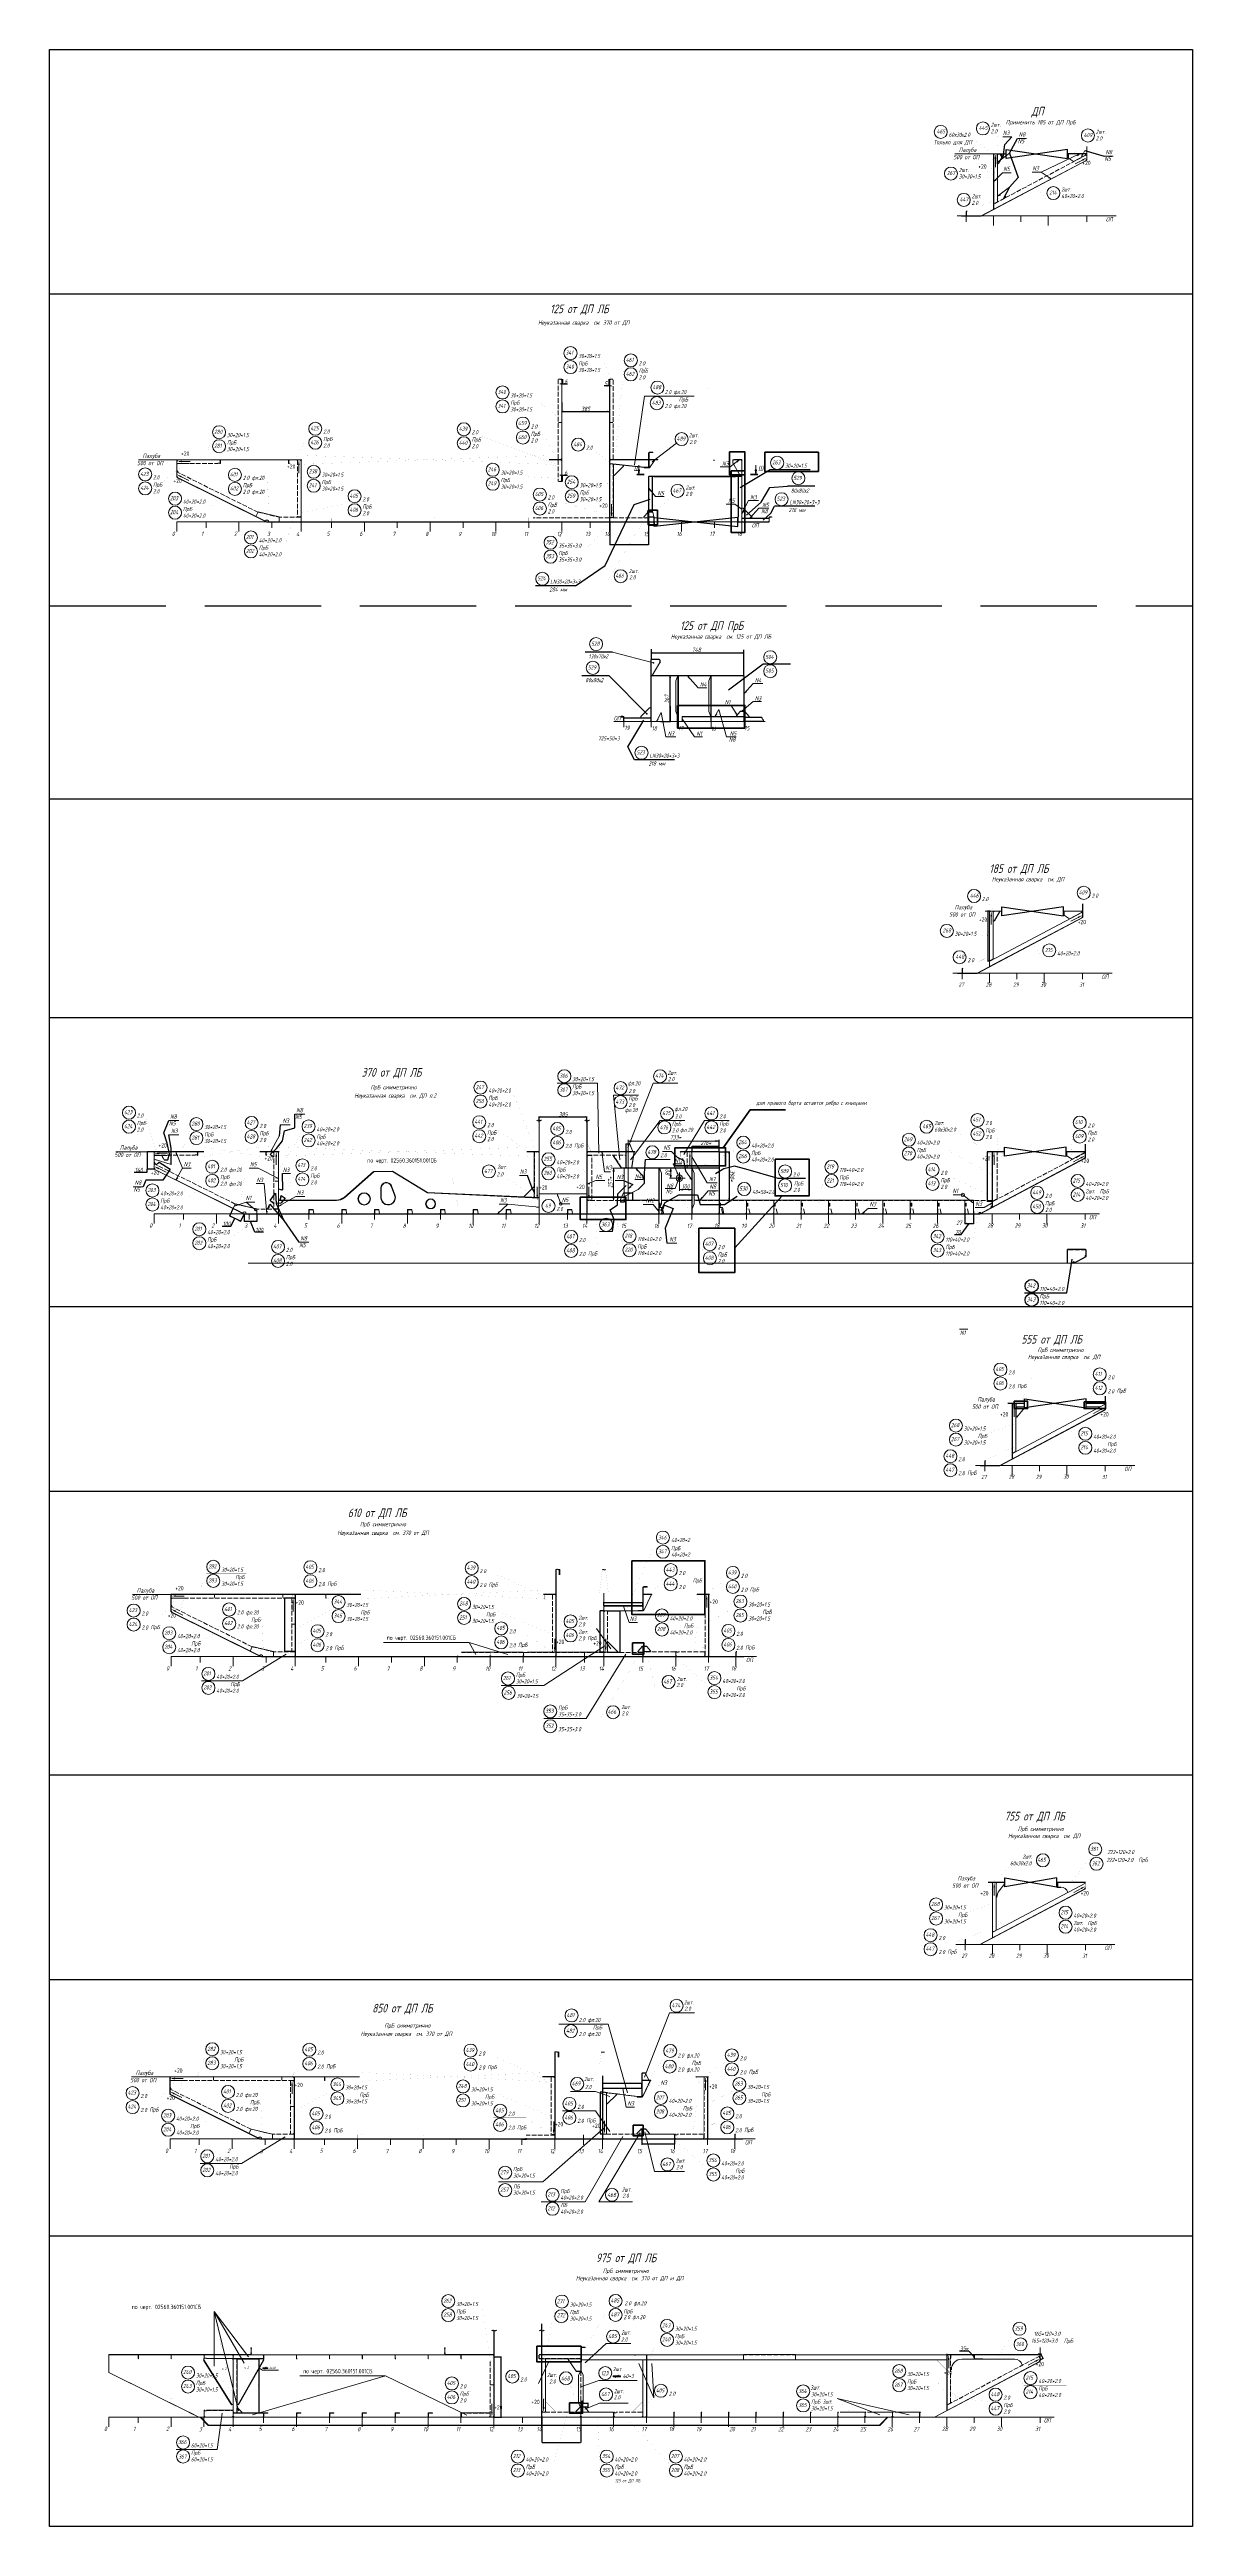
# Model space of a CAD drawing. Header units: millimetres. Extents: x 77380 to 135900, y -26587 to 17301.
# Drawn here: x 81559 to 90774, y -26587 to -6633 of the extents above; entities that cross this region are included whole.
import ezdxf

# ---------------------------------------------------------------- set-up
doc = ezdxf.new("R2010")
doc.units = ezdxf.units.MM
for name, pattern in [('K5LT32768', [0]), ('K5LT32769', [50, 37.5, -12.5]), ('K5LT32770', [0]), ('K5LT32771', [50, 37.5, -12.5]), ('K5LT32772', [0]), ('K5LT32773', [50, 37.5, -12.5]), ('K5LT32774', [850.2, 600, -125, 0.2, -125]), ('K5LT32775', [250, 187.5, -62.5]), ('K5LT32776', [0]), ('K5LT32777', [0]), ('K5LT32778', [50, 37.5, -12.5]), ('K5LT32779', [0]), ('K5LT32780', [0]), ('K5LT32781', [0]), ('K5LT32790', [0]), ('K5LT32791', [0]), ('K5LT32792', [0]), ('K5LT32795', [125, 93.75, -31.25]), ('K5LT32796', [0]), ('K5LT32799', [850.2, 600, -125, 0.2, -125]), ('K5LT32831', [0]), ('K5LT32835', [0]), ('K5LT_AXLED', [19.5, 15, -1.5, 1.5, -1.5]), ('K5LT_BASIC', [0]), ('K5LT_DASHED', [6, 4, -2]), ('K5LT_REINFORCED', [0]), ('K5LT_THIN', [0]), ('K5LT_THIN_INCLUDED_TO_HATCHING', [0]), ('Short_dashed', [5, 3.75, -1.25])]:
    doc.linetypes.add(name, pattern=pattern)
doc.layers.add('-1', color=7, linetype='Continuous')
doc.layers.add('4001', color=7, linetype='Continuous')
doc.layers.add('РАЗМЕРЫ', color=3, linetype='Continuous', lineweight=25)
doc.styles.add('KDIMTEXTSTYLE', font='GOST_AU.SHX', dxfattribs={"width": 0.96, "oblique": 15, "height": 5})
doc.styles.add('KTEXTSTYLE', font='GOST_AU.SHX', dxfattribs={"width": 0.96, "height": 5})
doc.styles.add('ГОСТ', font='ГОСТ тип А.ttf', dxfattribs={"oblique": 15})
doc.dimstyles.new('KDIMSTYLE (1.00)', dxfattribs={"dimtxt": 5, "dimasz": 1, "dimexe": 2, "dimexo": 0, "dimgap": 1, "dimtad": 1, "dimtxsty": 'KDIMTEXTSTYLE', "dimsah": 1, "dimcen": 0, "dimdle": 1, "dimadec": 0, "dimazin": 0, "dimtfac": 0.667, "dimtmove": 0, "dimatfit": 3, "dimfxl": 1, "dimtvp": 1, "dimtolj": 1, "dimtzin": 0, "dimarcsym": 0})

# ---------------------------------------------------------------- blocks, each defined once
blk = doc.blocks.new('U335')
blk.add_hatch(color=7).paths.add_polyline_path([(97990, 15320), (97996, 15308), (98028, 15333)])
at = {"color": 7, "linetype": 'K5LT32831', "lineweight": 9}
blk.add_line((97993, 15314), (97934, 15283), dxfattribs=at)
blk = doc.blocks.new('U336')
blk.add_hatch(color=7).paths.add_polyline_path([(97286, 15324), (97299, 15324), (97292, 15364)])
at = {"color": 7, "linetype": 'K5LT32831', "lineweight": 9}
blk.add_line((97292, 15324), (97292, 15257), dxfattribs=at)
blk = doc.blocks.new('U391')
at = {"color": 7, "linetype": 'K5LT_THIN', "lineweight": 18}
for p, q in [((97661, 15216), (97741, 15162)), ((97741, 15162), (97738, 15164))]:
    blk.add_line(p, q, dxfattribs=at)
at = {"color": 7, "linetype": 'K5LT32835', "lineweight": 18}
for p, q in [((97738, 15163), (97739, 15163)), ((97738, 15163), (97739, 15163)), ((97738, 15163), (97739, 15163)), ((97738, 15163), (97739, 15163)), ((97738, 15163), (97739, 15163)), ((97738, 15163), (97739, 15163)), ((97738, 15163), (97738, 15163)), ((97738, 15163), (97738, 15163)), ((97738, 15163), (97738, 15163)), ((97738, 15163), (97738, 15163)), ((97739, 15163), (97738, 15163)), ((97739, 15164), (97739, 15164)), ((97739, 15164), (97739, 15164)), ((97739, 15163), (97739, 15164)), ((97739, 15163), (97739, 15164)), ((97739, 15163), (97739, 15164)), ((97739, 15163), (97739, 15164)), ((97739, 15163), (97739, 15164)), ((97739, 15163), (97739, 15163)), ((97739, 15163), (97739, 15163)), ((97739, 15163), (97739, 15163)), ((97739, 15163), (97739, 15163)), ((97739, 15163), (97740, 15163)), ((97739, 15163), (97740, 15163)), ((97739, 15163), (97740, 15163)), ((97739, 15163), (97740, 15163)), ((97739, 15163), (97740, 15163)), ((97739, 15163), (97740, 15163)), ((97739, 15163), (97739, 15163)), ((97739, 15163), (97739, 15163)), ((97739, 15163), (97739, 15163)), ((97739, 15163), (97739, 15163)), ((97739, 15163), (97739, 15163)), ((97739, 15163), (97739, 15163)), ((97739, 15163), (97739, 15163)), ((97739, 15163), (97739, 15163)), ((97739, 15163), (97739, 15163)), ((97740, 15163), (97739, 15163)), ((97740, 15163), (97740, 15163)), ((97740, 15163), (97740, 15163)), ((97740, 15162), (97740, 15163)), ((97740, 15162), (97740, 15163)), ((97740, 15163), (97740, 15163)), ((97740, 15163), (97740, 15163)), ((97740, 15162), (97740, 15163)), ((97740, 15162), (97740, 15163)), ((97740, 15162), (97740, 15163)), ((97740, 15162), (97740, 15163)), ((97740, 15162), (97740, 15163)), ((97740, 15162), (97740, 15163)), ((97740, 15162), (97740, 15163)), ((97740, 15162), (97740, 15163)), ((97740, 15162), (97740, 15162)), ((97740, 15162), (97740, 15162)), ((97740, 15162), (97740, 15162)), ((97740, 15162), (97741, 15162)), ((97740, 15162), (97741, 15162)), ((97740, 15162), (97740, 15162)), ((97740, 15162), (97740, 15162)), ((97740, 15162), (97740, 15162)), ((97741, 15162), (97740, 15162)), ((97741, 15162), (97741, 15162)), ((97741, 15162), (97741, 15162)), ((97741, 15162), (97741, 15162)), ((97741, 15162), (97741, 15162)), ((97741, 15162), (97741, 15162)), ((97741, 15162), (97741, 15162)), ((97741, 15162), (97741, 15162)), ((97741, 15162), (97741, 15162)), ((97741, 15162), (97741, 15162)), ((97741, 15162), (97741, 15162)), ((97741, 15162), (97741, 15162)), ((97741, 15162), (97741, 15162)), ((97741, 15162), (97741, 15162))]:
    blk.add_line(p, q, dxfattribs=at)
at = {"color": 7, "linetype": 'K5LT32835', "const_width": 0.18}
blk.add_lwpolyline([(97739, 15164), (97741, 15162), (97738, 15163)], close=True, dxfattribs=at)
blk = doc.blocks.new('U405')
at = {"color": 7, "linetype": 'K5LT_THIN', "lineweight": 18}
for p, q in [((96120, 15179), (96193, 15085)), ((96193, 15085), (96190, 15088))]:
    blk.add_line(p, q, dxfattribs=at)
at = {"color": 7, "linetype": 'K5LT32835', "lineweight": 18}
for p, q in [((96190, 15087), (96191, 15087)), ((96190, 15087), (96191, 15087)), ((96190, 15087), (96190, 15087)), ((96191, 15087), (96191, 15087)), ((96191, 15087), (96191, 15087)), ((96191, 15087), (96191, 15087)), ((96191, 15087), (96191, 15087)), ((96191, 15087), (96191, 15087)), ((96191, 15087), (96191, 15087)), ((96191, 15087), (96191, 15087)), ((96191, 15087), (96191, 15086)), ((96191, 15087), (96191, 15087)), ((96191, 15087), (96191, 15087)), ((96191, 15087), (96191, 15087)), ((96191, 15087), (96191, 15087)), ((96191, 15086), (96191, 15087)), ((96191, 15086), (96191, 15087)), ((96191, 15086), (96191, 15087)), ((96191, 15086), (96191, 15087)), ((96191, 15086), (96191, 15087)), ((96191, 15086), (96191, 15087)), ((96191, 15086), (96191, 15087)), ((96191, 15086), (96191, 15087)), ((96191, 15086), (96191, 15087)), ((96191, 15086), (96191, 15087)), ((96191, 15086), (96191, 15087)), ((96191, 15086), (96191, 15086)), ((96191, 15086), (96192, 15086)), ((96191, 15086), (96192, 15086)), ((96191, 15086), (96192, 15086)), ((96191, 15086), (96192, 15086)), ((96191, 15086), (96192, 15086)), ((96191, 15086), (96192, 15086)), ((96191, 15086), (96192, 15086)), ((96191, 15086), (96192, 15086)), ((96191, 15086), (96191, 15086)), ((96191, 15086), (96191, 15086)), ((96191, 15086), (96192, 15086)), ((96192, 15086), (96192, 15086)), ((96192, 15086), (96192, 15086)), ((96192, 15086), (96192, 15086)), ((96192, 15086), (96192, 15086)), ((96192, 15086), (96192, 15085)), ((96192, 15086), (96192, 15086)), ((96192, 15086), (96192, 15086)), ((96192, 15086), (96192, 15086)), ((96192, 15086), (96192, 15086)), ((96192, 15086), (96192, 15086)), ((96192, 15086), (96192, 15086)), ((96192, 15085), (96192, 15086)), ((96192, 15085), (96192, 15086)), ((96192, 15085), (96192, 15086)), ((96192, 15085), (96192, 15086)), ((96192, 15085), (96192, 15086)), ((96192, 15085), (96192, 15085)), ((96192, 15085), (96192, 15085)), ((96192, 15085), (96192, 15085)), ((96192, 15085), (96192, 15085)), ((96192, 15085), (96192, 15085)), ((96192, 15085), (96193, 15085)), ((96192, 15085), (96193, 15085)), ((96192, 15085), (96192, 15085)), ((96192, 15085), (96192, 15085)), ((96192, 15085), (96192, 15085)), ((96192, 15085), (96192, 15085)), ((96192, 15085), (96192, 15085)), ((96192, 15085), (96192, 15085)), ((96193, 15085), (96193, 15085)), ((96193, 15085), (96193, 15085)), ((96193, 15085), (96193, 15085)), ((96193, 15085), (96193, 15085)), ((96193, 15085), (96193, 15085)), ((96193, 15085), (96193, 15085)), ((96193, 15085), (96193, 15085))]:
    blk.add_line(p, q, dxfattribs=at)
at = {"color": 7, "linetype": 'K5LT32835', "const_width": 0.18}
blk.add_lwpolyline([(96191, 15087), (96193, 15085), (96190, 15087)], close=True, dxfattribs=at)
blk = doc.blocks.new('U10')
at = {"layer": '4001', "color": 7, "linetype": 'K5LT_THIN', "lineweight": 18}
for p, q in [((114492, 15392), (114562, 15392)), ((114492, 15389), (114492, 15392)), ((114562, 15389), (114492, 15389)), ((114562, 15392), (114562, 15389))]:
    blk.add_line(p, q, dxfattribs=at)
blk = doc.blocks.new('KDIMARROW_01')
blk.add_hatch(color=0).paths.add_polyline_path([(0, 0), (-15, 2), (-14, 0), (-15, -2)])
at = {"color": 0, "linetype": 'K5LT_THIN', "lineweight": 18}
for p, q in [((-14, 0), (-15, 2)), ((-15, 2), (0, 0)), ((0, 0), (-15, -2)), ((-15, -2), (-14, 0))]:
    blk.add_line(p, q, dxfattribs=at)
at = {"layer": '4001', "color": 0, "linetype": 'K5LT_THIN', "lineweight": 18}
blk.add_line((0, 0), (-1, 0), dxfattribs=at)
blk = doc.blocks.new('*D595')
at = {"layer": 'Defpoints', "color": 0}
for p in [(85685, -9476), (86070, -9546), (86070, -9548)]:
    blk.add_point(p, dxfattribs=at)
at = {"layer": 'РАЗМЕРЫ', "color": 0, "lineweight": -2}
for p, q in [((85685, -9476), (85685, -9550)), ((85686, -9548), (86069, -9548)), ((86070, -9546), (86070, -9550))]:
    blk.add_line(p, q, dxfattribs=at)
at = {"layer": 'РАЗМЕРЫ', "color": 0, "lineweight": -2, "rotation": 180}
blk.add_blockref('KDIMARROW_01', (85685, -9548), dxfattribs=at)
at = {"layer": 'РАЗМЕРЫ', "color": 0, "lineweight": -2}
blk.add_blockref('KDIMARROW_01', (86070, -9548), dxfattribs=at)
at = {"layer": 'РАЗМЕРЫ', "color": 7, "insert": (85878, -9528), "char_height": 5, "attachment_point": 5, "style": 'KDIMTEXTSTYLE'}
blk.add_mtext('\\A1;\\H35.0;\\W0.965;\\Q15;\\H35.0;\\W0.965;\\Q15;\\Q15;385', dxfattribs=at)
blk = doc.blocks.new('KDIMARROW_02')
blk.add_hatch(color=0).paths.add_polyline_path([(14, 0), (15, 2), (0, 0), (15, -2)])
at = {"color": 0, "linetype": 'K5LT_THIN', "lineweight": 18}
for p, q in [((15, 2), (0, 0)), ((0, 0), (15, -2)), ((0, 0), (17, 0)), ((14, 0), (15, 2)), ((15, -2), (14, 0))]:
    blk.add_line(p, q, dxfattribs=at)
at = {"layer": '4001', "color": 0, "linetype": 'K5LT_THIN', "lineweight": 18}
blk.add_line((0, 0), (-1, 0), dxfattribs=at)
blk = doc.blocks.new('*D596')
at = {"layer": 'Defpoints', "color": 0}
for p in [(85687, -10112), (85692, -10062), (85692, -10112)]:
    blk.add_point(p, dxfattribs=at)
at = {"layer": 'РАЗМЕРЫ', "color": 0, "lineweight": -2}
for p, q in [((85687, -10112), (85687, -10060)), ((85688, -10062), (85691, -10062)), ((85692, -10112), (85692, -10060)), ((85692, -10062), (85733, -10062))]:
    blk.add_line(p, q, dxfattribs=at)
at = {"layer": 'РАЗМЕРЫ', "color": 0, "lineweight": -2, "rotation": 180}
blk.add_blockref('KDIMARROW_02', (85687, -10062), dxfattribs=at)
at = {"layer": 'РАЗМЕРЫ', "color": 0, "lineweight": -2}
blk.add_blockref('KDIMARROW_02', (85692, -10062), dxfattribs=at)
at = {"layer": 'РАЗМЕРЫ', "color": 7, "insert": (85718, -10042), "char_height": 5, "attachment_point": 5, "style": 'KDIMTEXTSTYLE'}
blk.add_mtext('\\A1;\\H35.0;\\W0.965;\\Q15;\\H35.0;\\W0.965;\\Q15;\\Q15;6', dxfattribs=at)
blk = doc.blocks.new('*D597')
at = {"layer": 'Defpoints', "color": 0}
for p in [(85687, -9288), (85692, -9288), (85692, -9326)]:
    blk.add_point(p, dxfattribs=at)
at = {"layer": 'РАЗМЕРЫ', "color": 0, "lineweight": -2}
for p, q in [((85687, -9288), (85687, -9328)), ((85688, -9326), (85691, -9326)), ((85692, -9288), (85692, -9328)), ((85692, -9326), (85733, -9326))]:
    blk.add_line(p, q, dxfattribs=at)
at = {"layer": 'РАЗМЕРЫ', "color": 0, "lineweight": -2, "rotation": 180}
blk.add_blockref('KDIMARROW_02', (85687, -9326), dxfattribs=at)
at = {"layer": 'РАЗМЕРЫ', "color": 0, "lineweight": -2}
blk.add_blockref('KDIMARROW_02', (85692, -9326), dxfattribs=at)
at = {"layer": 'РАЗМЕРЫ', "color": 7, "insert": (85718, -9307), "char_height": 5, "attachment_point": 5, "style": 'KDIMTEXTSTYLE'}
blk.add_mtext('\\A1;\\H35.0;\\W0.965;\\Q15;\\H35.0;\\W0.965;\\Q15;\\Q15;6', dxfattribs=at)
blk = doc.blocks.new('*D598')
at = {"layer": 'Defpoints', "color": 0}
for p in [(86065, -9288), (86065, -9343), (86070, -9288)]:
    blk.add_point(p, dxfattribs=at)
at = {"layer": 'РАЗМЕРЫ', "color": 0, "lineweight": -2}
for p, q in [((86065, -9343), (86026, -9343)), ((86065, -9288), (86065, -9345)), ((86069, -9343), (86066, -9343)), ((86070, -9288), (86070, -9345))]:
    blk.add_line(p, q, dxfattribs=at)
at = {"layer": 'РАЗМЕРЫ', "color": 0, "lineweight": -2, "rotation": 180}
blk.add_blockref('KDIMARROW_02', (86065, -9343), dxfattribs=at)
at = {"layer": 'РАЗМЕРЫ', "color": 0, "lineweight": -2}
blk.add_blockref('KDIMARROW_02', (86070, -9343), dxfattribs=at)
at = {"layer": 'РАЗМЕРЫ', "color": 7, "insert": (86040, -9324), "char_height": 5, "attachment_point": 5, "style": 'KDIMTEXTSTYLE'}
blk.add_mtext('\\A1;\\H35.0;\\W0.965;\\Q15;\\H35.0;\\W0.965;\\Q15;\\Q15;5', dxfattribs=at)
blk = doc.blocks.new('U40')
blk.add_hatch(color=7).paths.add_polyline_path([(111665, 15349), (111678, 15349), (111672, 15389)])
at = {"color": 7, "linetype": 'K5LT32831', "lineweight": 9}
blk.add_line((111672, 15349), (111672, 15283), dxfattribs=at)
blk = doc.blocks.new('U48')
blk.add_hatch(color=7).paths.add_polyline_path([(110729, 15370), (110729, 15383), (110689, 15376)])
at = {"color": 7, "linetype": 'K5LT32831', "lineweight": 9}
blk.add_line((110729, 15376), (110795, 15376), dxfattribs=at)
blk = doc.blocks.new('U49')
blk.add_hatch(color=7).paths.add_polyline_path([(110722, 15247), (110728, 15259), (110689, 15271)])
at = {"color": 7, "linetype": 'K5LT32831', "lineweight": 9}
blk.add_line((110725, 15253), (110784, 15223), dxfattribs=at)
blk = doc.blocks.new('U135')
blk.add_hatch(color=7).paths.add_polyline_path([(114197, 14964), (114183, 14964), (114190, 14924)])
at = {"color": 7, "linetype": 'K5LT32831', "lineweight": 9}
blk.add_line((114190, 14964), (114190, 15031), dxfattribs=at)
blk = doc.blocks.new('U204')
at = {"layer": '4001', "color": 7, "linetype": 'K5LT_THIN', "lineweight": 18}
for p, q in [((114452, 15326), (114452, 15329)), ((114492, 15329), (114452, 15329)), ((114452, 15326), (114492, 15326)), ((114492, 15329), (114492, 15326))]:
    blk.add_line(p, q, dxfattribs=at)
blk = doc.blocks.new('*D599')
at = {"layer": 'Defpoints', "color": 0}
for p in [(86072, -10438), (86385, -10438), (86385, -10621)]:
    blk.add_point(p, dxfattribs=at)
at = {"layer": 'РАЗМЕРЫ', "color": 0, "lineweight": -2}
for p, q in [((86072, -10438), (86072, -10623)), ((86385, -10438), (86385, -10623)), ((86073, -10621), (86384, -10621))]:
    blk.add_line(p, q, dxfattribs=at)
at = {"layer": 'РАЗМЕРЫ', "color": 0, "lineweight": -2, "rotation": 180}
blk.add_blockref('KDIMARROW_01', (86072, -10621), dxfattribs=at)
at = {"layer": 'РАЗМЕРЫ', "color": 0, "lineweight": -2}
blk.add_blockref('KDIMARROW_01', (86385, -10621), dxfattribs=at)
at = {"layer": 'РАЗМЕРЫ', "color": 7, "insert": (86229, -10617), "char_height": 5, "attachment_point": 5, "style": 'KDIMTEXTSTYLE'}
blk.add_mtext('\\A1;313,5', dxfattribs=at)
blk = doc.blocks.new('U415')
at = {"layer": '4001'}
blk.add_hatch(color=7, dxfattribs=at).paths.add_polyline_path([(98047, 13998), (98053, 13987), (98086, 14011)])
at = {"layer": '4001', "color": 7, "linetype": 'K5LT_THIN', "lineweight": 18}
blk.add_line((98050, 13993), (97991, 13961), dxfattribs=at)
blk = doc.blocks.new('U416')
at = {"layer": '4001'}
blk.add_hatch(color=7, dxfattribs=at).paths.add_polyline_path([(97343, 14002), (97356, 14002), (97350, 14042)])
at = {"layer": '4001', "color": 7, "linetype": 'K5LT_THIN', "lineweight": 18}
blk.add_line((97350, 14002), (97350, 13936), dxfattribs=at)
blk = doc.blocks.new('*D600')
at = {"layer": 'Defpoints', "color": 0}
for p in [(85503, -15273), (85888, -15230), (85888, -15273)]:
    blk.add_point(p, dxfattribs=at)
at = {"layer": 'РАЗМЕРЫ', "color": 0, "lineweight": -2}
for p, q in [((85503, -15273), (85503, -15228)), ((85504, -15230), (85887, -15230)), ((85888, -15273), (85888, -15228))]:
    blk.add_line(p, q, dxfattribs=at)
at = {"layer": 'РАЗМЕРЫ', "color": 0, "lineweight": -2, "rotation": 180}
blk.add_blockref('KDIMARROW_01', (85503, -15230), dxfattribs=at)
at = {"layer": 'РАЗМЕРЫ', "color": 0, "lineweight": -2}
blk.add_blockref('KDIMARROW_01', (85888, -15230), dxfattribs=at)
at = {"layer": 'РАЗМЕРЫ', "color": 7, "insert": (85696, -15211), "char_height": 5, "attachment_point": 5, "style": 'KDIMTEXTSTYLE'}
blk.add_mtext('\\A1;\\H35.0;\\W0.965;\\Q15;\\H35.0;\\W0.965;\\Q15;\\Q15;385', dxfattribs=at)
blk = doc.blocks.new('*D601')
at = {"layer": 'Defpoints', "color": 0}
for p in [(83128, -16012), (83128, -16073), (83228, -16012)]:
    blk.add_point(p, dxfattribs=at)
at = {"layer": 'РАЗМЕРЫ', "color": 0, "lineweight": -2}
for p, q in [((83128, -16012), (83128, -16075)), ((83227, -16073), (83129, -16073)), ((83213, -16161), (83178, -16073)), ((83283, -16161), (83213, -16161)), ((83228, -16012), (83228, -16075))]:
    blk.add_line(p, q, dxfattribs=at)
at = {"layer": 'РАЗМЕРЫ', "color": 0, "lineweight": -2, "rotation": 180}
blk.add_blockref('KDIMARROW_01', (83128, -16073), dxfattribs=at)
at = {"layer": 'РАЗМЕРЫ', "color": 0, "lineweight": -2}
blk.add_blockref('KDIMARROW_01', (83228, -16073), dxfattribs=at)
at = {"layer": 'РАЗМЕРЫ', "color": 7, "insert": (83248, -16142), "char_height": 5, "attachment_point": 5, "style": 'KDIMTEXTSTYLE'}
blk.add_mtext('\\A1;\\H35.0;\\W0.965;\\Q15;\\Q15;\\H35.0;\\W0.965;\\Q15;100\\H35.0;\\W0.965;\\Q15;\\Q15;', dxfattribs=at)
blk = doc.blocks.new('*D602')
at = {"layer": 'Defpoints', "color": 0}
for p in [(83009, -16028), (83039, -15968), (83128, -16012)]:
    blk.add_point(p, dxfattribs=at)
at = {"layer": 'РАЗМЕРЫ', "color": 0, "lineweight": -2}
for p, q in [((82950, -16111), (83019, -16111)), ((83039, -15968), (83008, -16030)), ((83097, -16072), (83009, -16028)), ((83019, -16111), (83053, -16050)), ((83128, -16012), (83097, -16074))]:
    blk.add_line(p, q, dxfattribs=at)
for p, rotation in [((83009, -16028), 153.5928071572205), ((83098, -16073), 333.5928071572205)]:
    blk.add_blockref('KDIMARROW_01', p, dxfattribs=dict(at, rotation=rotation))
at = {"layer": 'РАЗМЕРЫ', "color": 7, "insert": (82985, -16093), "char_height": 5, "attachment_point": 5, "style": 'KDIMTEXTSTYLE'}
blk.add_mtext('\\A1;\\H35.0;\\W0.965;\\Q15;\\Q15;\\H35.0;\\W0.965;\\Q15;100\\H35.0;\\W0.965;\\Q15;\\Q15;', dxfattribs=at)
blk = doc.blocks.new('*D603')
at = {"layer": 'Defpoints', "color": 0}
for p in [(82402, -15512), (82347, -15652), (82402, -15652)]:
    blk.add_point(p, dxfattribs=at)
at = {"layer": 'РАЗМЕРЫ', "color": 0, "lineweight": -2}
for p, q in [((82402, -15512), (82345, -15512)), ((82347, -15513), (82347, -15651)), ((82242, -15678), (82347, -15678)), ((82402, -15652), (82345, -15652)), ((82347, -15678), (82347, -15652))]:
    blk.add_line(p, q, dxfattribs=at)
for p, rotation in [((82347, -15512), 90), ((82347, -15652), 270)]:
    blk.add_blockref('KDIMARROW_01', p, dxfattribs=dict(at, rotation=rotation))
at = {"layer": 'РАЗМЕРЫ', "color": 7, "insert": (82278, -15659), "char_height": 5, "attachment_point": 5, "style": 'KDIMTEXTSTYLE'}
blk.add_mtext('\\A1;\\H35.0;\\W0.965;\\Q15;\\Q15;\\H35.0;\\W0.965;\\Q15;140\\H35.0;\\W0.965;\\Q15;\\Q15;', dxfattribs=at)
blk = doc.blocks.new('*D604')
at = {"layer": 'Defpoints', "color": 0}
for p in [(88933, -15995), (89003, -15991), (89003, -16090)]:
    blk.add_point(p, dxfattribs=at)
at = {"layer": 'РАЗМЕРЫ', "color": 0, "lineweight": -2}
for p, q in [((88902, -16178), (88968, -16090)), ((88933, -15995), (88933, -16092)), ((88934, -16090), (89002, -16090)), ((89003, -15991), (89003, -16092)), ((88850, -16178), (88902, -16178))]:
    blk.add_line(p, q, dxfattribs=at)
at = {"layer": 'РАЗМЕРЫ', "color": 0, "lineweight": -2, "rotation": 180}
blk.add_blockref('KDIMARROW_01', (88933, -16090), dxfattribs=at)
at = {"layer": 'РАЗМЕРЫ', "color": 0, "lineweight": -2}
blk.add_blockref('KDIMARROW_01', (89003, -16090), dxfattribs=at)
at = {"layer": 'РАЗМЕРЫ', "color": 7, "insert": (88876, -16159), "char_height": 5, "attachment_point": 5, "style": 'KDIMTEXTSTYLE'}
blk.add_mtext('\\A1;\\H35.0;\\W0.965;\\Q15;\\Q15;\\H35.0;\\W0.965;\\Q15;70\\H35.0;\\W0.965;\\Q15;\\Q15;', dxfattribs=at)
blk = doc.blocks.new('U42')
blk.add_hatch(color=7).paths.add_polyline_path([(103293, 17841), (103307, 17841), (103300, 17881)])
at = {"color": 7, "linetype": 'K5LT32831', "lineweight": 9}
blk.add_line((103300, 17841), (103300, 17774), dxfattribs=at)
blk = doc.blocks.new('U43')
blk.add_hatch(color=7).paths.add_polyline_path([(106626, 17841), (106639, 17841), (106632, 17881)])
at = {"color": 7, "linetype": 'K5LT32831', "lineweight": 9}
blk.add_line((106632, 17841), (106632, 17774), dxfattribs=at)
blk = doc.blocks.new('U44')
blk.add_hatch(color=7).paths.add_polyline_path([(105825, 17531), (105812, 17531), (105819, 17491)])
at = {"color": 7, "linetype": 'K5LT32831', "lineweight": 9}
blk.add_line((105819, 17531), (105819, 17597), dxfattribs=at)
blk = doc.blocks.new('U45')
blk.add_hatch(color=7).paths.add_polyline_path([(109779, 17837), (109785, 17825), (109817, 17850)])
at = {"color": 7, "linetype": 'K5LT32831', "lineweight": 9}
blk.add_line((109782, 17831), (109723, 17800), dxfattribs=at)
blk = doc.blocks.new('U46')
blk.add_hatch(color=7).paths.add_polyline_path([(109075, 17841), (109088, 17841), (109082, 17881)])
at = {"color": 7, "linetype": 'K5LT32831', "lineweight": 9}
blk.add_line((109082, 17841), (109082, 17774), dxfattribs=at)
blk = doc.blocks.new('U50')
blk.add_hatch(color=7).paths.add_polyline_path([(102357, 17861), (102357, 17875), (102317, 17868)])
at = {"color": 7, "linetype": 'K5LT32831', "lineweight": 9}
blk.add_line((102357, 17868), (102424, 17868), dxfattribs=at)
blk = doc.blocks.new('U51')
blk.add_hatch(color=7).paths.add_polyline_path([(102350, 17739), (102356, 17751), (102317, 17763)])
at = {"color": 7, "linetype": 'K5LT32831', "lineweight": 9}
blk.add_line((102353, 17745), (102413, 17715), dxfattribs=at)
blk = doc.blocks.new('U129')
at = {"color": 7, "linetype": 'K5LT_THIN', "lineweight": 18}
for p, q in [((103458, 17520), (103319, 17441)), ((103319, 17441), (103322, 17443))]:
    blk.add_line(p, q, dxfattribs=at)
at = {"color": 7, "linetype": 'K5LT32835', "lineweight": 18}
for p, q in [((103320, 17442), (103319, 17442)), ((103319, 17442), (103319, 17442)), ((103319, 17442), (103319, 17442)), ((103319, 17442), (103319, 17442)), ((103319, 17442), (103319, 17442)), ((103319, 17442), (103319, 17442)), ((103319, 17442), (103319, 17441)), ((103319, 17442), (103320, 17442)), ((103319, 17442), (103320, 17442)), ((103319, 17442), (103320, 17442)), ((103319, 17442), (103319, 17442)), ((103319, 17442), (103319, 17442)), ((103319, 17442), (103319, 17442)), ((103319, 17442), (103319, 17442)), ((103319, 17442), (103319, 17442)), ((103319, 17442), (103319, 17441)), ((103319, 17441), (103319, 17441)), ((103319, 17441), (103319, 17441)), ((103321, 17443), (103320, 17442)), ((103321, 17443), (103320, 17442)), ((103320, 17443), (103320, 17442)), ((103320, 17443), (103320, 17442)), ((103320, 17443), (103320, 17442)), ((103320, 17443), (103320, 17442)), ((103320, 17443), (103321, 17443)), ((103320, 17443), (103321, 17443)), ((103320, 17443), (103321, 17443)), ((103320, 17443), (103321, 17442)), ((103320, 17443), (103321, 17442)), ((103320, 17443), (103321, 17442)), ((103320, 17442), (103320, 17442)), ((103320, 17442), (103320, 17442)), ((103320, 17442), (103320, 17442)), ((103320, 17442), (103320, 17442)), ((103320, 17442), (103320, 17442)), ((103320, 17442), (103320, 17442)), ((103320, 17442), (103320, 17442)), ((103320, 17442), (103321, 17442)), ((103320, 17442), (103321, 17442)), ((103320, 17442), (103320, 17442)), ((103320, 17442), (103320, 17442)), ((103320, 17442), (103320, 17442)), ((103320, 17442), (103320, 17442)), ((103320, 17442), (103320, 17442)), ((103320, 17442), (103320, 17442)), ((103320, 17442), (103320, 17442)), ((103320, 17442), (103320, 17442)), ((103320, 17442), (103320, 17442)), ((103320, 17442), (103320, 17442)), ((103321, 17443), (103321, 17443)), ((103321, 17443), (103321, 17443)), ((103321, 17443), (103321, 17443)), ((103321, 17443), (103321, 17443)), ((103321, 17443), (103321, 17443)), ((103321, 17443), (103321, 17443)), ((103321, 17443), (103321, 17443)), ((103321, 17443), (103321, 17443)), ((103321, 17443), (103321, 17443)), ((103321, 17443), (103321, 17442)), ((103321, 17443), (103321, 17442)), ((103321, 17443), (103321, 17442)), ((103321, 17443), (103321, 17442)), ((103321, 17443), (103321, 17443)), ((103321, 17443), (103321, 17443)), ((103321, 17443), (103321, 17443)), ((103321, 17443), (103321, 17443)), ((103321, 17443), (103321, 17443)), ((103321, 17443), (103321, 17443)), ((103321, 17443), (103321, 17443)), ((103321, 17443), (103321, 17443)), ((103321, 17443), (103321, 17443)), ((103321, 17443), (103321, 17443)), ((103321, 17443), (103321, 17443)), ((103321, 17443), (103321, 17443))]:
    blk.add_line(p, q, dxfattribs=at)
at = {"color": 7, "linetype": 'K5LT32835', "const_width": 0.18}
blk.add_lwpolyline([(103321, 17443), (103319, 17441), (103321, 17443)], close=True, dxfattribs=at)
blk = doc.blocks.new('U130')
at = {"color": 7, "linetype": 'K5LT_THIN', "lineweight": 18}
for p, q in [((109002, 17432), (109067, 17470)), ((109067, 17470), (109064, 17468))]:
    blk.add_line(p, q, dxfattribs=at)
at = {"color": 7, "linetype": 'K5LT32835', "lineweight": 18}
for p, q in [((109065, 17468), (109065, 17469)), ((109065, 17468), (109065, 17469)), ((109065, 17468), (109065, 17469)), ((109065, 17468), (109065, 17469)), ((109065, 17468), (109065, 17469)), ((109065, 17468), (109065, 17469)), ((109065, 17468), (109065, 17469)), ((109065, 17468), (109066, 17469)), ((109065, 17468), (109066, 17469)), ((109066, 17468), (109065, 17469)), ((109066, 17468), (109065, 17469)), ((109066, 17468), (109065, 17469)), ((109066, 17468), (109065, 17469)), ((109066, 17469), (109065, 17469)), ((109066, 17469), (109065, 17469)), ((109066, 17469), (109065, 17469)), ((109065, 17468), (109065, 17468)), ((109065, 17468), (109065, 17468)), ((109065, 17468), (109065, 17468)), ((109065, 17468), (109065, 17468)), ((109065, 17468), (109065, 17468)), ((109065, 17468), (109065, 17468)), ((109065, 17468), (109065, 17468)), ((109065, 17468), (109065, 17468)), ((109065, 17468), (109065, 17468)), ((109065, 17468), (109065, 17468)), ((109065, 17468), (109065, 17468)), ((109066, 17468), (109065, 17468)), ((109066, 17468), (109066, 17469)), ((109066, 17468), (109066, 17469)), ((109066, 17468), (109066, 17469)), ((109066, 17469), (109066, 17469)), ((109066, 17469), (109066, 17469)), ((109066, 17469), (109066, 17469)), ((109066, 17469), (109066, 17469)), ((109066, 17469), (109066, 17469)), ((109066, 17469), (109066, 17469)), ((109066, 17469), (109066, 17469)), ((109066, 17469), (109066, 17469)), ((109066, 17469), (109067, 17469)), ((109066, 17469), (109066, 17469)), ((109066, 17469), (109066, 17469)), ((109066, 17469), (109066, 17469)), ((109066, 17469), (109066, 17469)), ((109066, 17469), (109066, 17469)), ((109066, 17469), (109066, 17469)), ((109066, 17469), (109066, 17469)), ((109066, 17469), (109066, 17469)), ((109066, 17469), (109066, 17469)), ((109067, 17469), (109066, 17469)), ((109067, 17469), (109066, 17469)), ((109067, 17469), (109066, 17469)), ((109067, 17469), (109066, 17469)), ((109067, 17469), (109067, 17470)), ((109067, 17469), (109067, 17470)), ((109067, 17469), (109067, 17470)), ((109067, 17470), (109067, 17470)), ((109067, 17470), (109067, 17470)), ((109067, 17470), (109067, 17470)), ((109067, 17470), (109067, 17470)), ((109067, 17470), (109067, 17470)), ((109067, 17470), (109067, 17470)), ((109067, 17469), (109067, 17470)), ((109067, 17470), (109067, 17470)), ((109067, 17470), (109067, 17470)), ((109067, 17470), (109067, 17470)), ((109067, 17470), (109067, 17470)), ((109067, 17470), (109067, 17470)), ((109067, 17470), (109067, 17470)), ((109067, 17470), (109067, 17470)), ((109067, 17470), (109067, 17470)), ((109067, 17469), (109067, 17469)), ((109067, 17469), (109067, 17469)), ((109067, 17469), (109067, 17469))]:
    blk.add_line(p, q, dxfattribs=at)
at = {"color": 7, "linetype": 'K5LT32835', "const_width": 0.18}
blk.add_lwpolyline([(109065, 17468), (109067, 17470), (109065, 17468)], close=True, dxfattribs=at)
blk = doc.blocks.new('U131')
at = {"color": 7, "linetype": 'K5LT_THIN', "lineweight": 18}
for p, q in [((108070, 17425), (108018, 17381)), ((108018, 17381), (108021, 17383))]:
    blk.add_line(p, q, dxfattribs=at)
at = {"color": 7, "linetype": 'K5LT32835', "lineweight": 18}
for p, q in [((108019, 17381), (108018, 17381)), ((108018, 17381), (108018, 17381)), ((108018, 17381), (108018, 17381)), ((108018, 17381), (108018, 17381)), ((108018, 17381), (108018, 17381)), ((108018, 17381), (108019, 17381)), ((108018, 17381), (108019, 17381)), ((108018, 17381), (108018, 17381)), ((108018, 17381), (108018, 17381)), ((108018, 17381), (108018, 17381)), ((108018, 17381), (108018, 17381)), ((108020, 17383), (108019, 17382)), ((108019, 17382), (108019, 17382)), ((108019, 17382), (108019, 17382)), ((108019, 17382), (108019, 17382)), ((108019, 17382), (108019, 17382)), ((108019, 17382), (108019, 17382)), ((108019, 17382), (108019, 17382)), ((108019, 17382), (108019, 17382)), ((108019, 17382), (108019, 17381)), ((108019, 17382), (108019, 17381)), ((108019, 17382), (108019, 17381)), ((108019, 17382), (108019, 17381)), ((108019, 17382), (108020, 17382)), ((108019, 17382), (108020, 17382)), ((108019, 17382), (108020, 17382)), ((108019, 17382), (108020, 17382)), ((108019, 17382), (108020, 17382)), ((108019, 17382), (108020, 17382)), ((108019, 17382), (108020, 17382)), ((108019, 17382), (108020, 17382)), ((108019, 17382), (108019, 17382)), ((108019, 17382), (108019, 17382)), ((108019, 17382), (108019, 17382)), ((108019, 17382), (108019, 17382)), ((108019, 17382), (108019, 17382)), ((108019, 17382), (108019, 17382)), ((108019, 17382), (108019, 17382)), ((108019, 17382), (108019, 17382)), ((108019, 17382), (108019, 17382)), ((108019, 17381), (108019, 17381)), ((108019, 17381), (108019, 17381)), ((108019, 17381), (108019, 17381)), ((108019, 17381), (108019, 17381)), ((108019, 17381), (108019, 17381)), ((108019, 17381), (108019, 17381)), ((108020, 17383), (108020, 17383)), ((108020, 17383), (108020, 17383)), ((108020, 17383), (108020, 17383)), ((108020, 17383), (108020, 17383)), ((108020, 17383), (108020, 17383)), ((108020, 17383), (108020, 17383)), ((108020, 17383), (108020, 17382)), ((108020, 17383), (108020, 17382)), ((108020, 17383), (108020, 17382)), ((108020, 17383), (108020, 17382)), ((108020, 17383), (108020, 17382)), ((108020, 17383), (108020, 17382)), ((108020, 17383), (108020, 17382)), ((108020, 17383), (108020, 17382)), ((108020, 17383), (108020, 17382)), ((108020, 17383), (108020, 17383)), ((108020, 17383), (108020, 17383)), ((108020, 17383), (108020, 17383)), ((108020, 17383), (108020, 17383)), ((108020, 17383), (108020, 17383)), ((108020, 17383), (108020, 17383)), ((108020, 17383), (108020, 17383)), ((108020, 17383), (108020, 17383)), ((108020, 17383), (108020, 17383)), ((108020, 17383), (108020, 17383)), ((108020, 17383), (108020, 17383)), ((108020, 17383), (108020, 17383)), ((108020, 17383), (108020, 17382))]:
    blk.add_line(p, q, dxfattribs=at)
at = {"color": 7, "linetype": 'K5LT32835', "const_width": 0.18}
blk.add_lwpolyline([(108020, 17383), (108018, 17381), (108020, 17383)], close=True, dxfattribs=at)
blk = doc.blocks.new('U134')
at = {"color": 7, "linetype": 'K5LT_THIN', "lineweight": 18}
for p, q in [((108831, 17533), (108917, 17467)), ((108917, 17467), (108914, 17470))]:
    blk.add_line(p, q, dxfattribs=at)
at = {"color": 7, "linetype": 'K5LT32835', "lineweight": 18}
for p, q in [((108915, 17469), (108915, 17469)), ((108915, 17469), (108915, 17469)), ((108915, 17469), (108915, 17469)), ((108915, 17469), (108915, 17469)), ((108915, 17469), (108915, 17469)), ((108915, 17469), (108915, 17469)), ((108915, 17469), (108915, 17469)), ((108915, 17469), (108915, 17469)), ((108915, 17469), (108916, 17469)), ((108915, 17469), (108916, 17469)), ((108915, 17468), (108916, 17469)), ((108915, 17468), (108916, 17469)), ((108915, 17469), (108915, 17469)), ((108915, 17469), (108915, 17469)), ((108915, 17469), (108915, 17469)), ((108915, 17469), (108915, 17469)), ((108915, 17469), (108915, 17469)), ((108915, 17468), (108915, 17469)), ((108915, 17468), (108915, 17469)), ((108915, 17468), (108915, 17469)), ((108915, 17468), (108915, 17469)), ((108915, 17468), (108915, 17469)), ((108915, 17468), (108915, 17469)), ((108915, 17468), (108915, 17469)), ((108915, 17468), (108915, 17469)), ((108916, 17468), (108915, 17469)), ((108915, 17468), (108916, 17468)), ((108915, 17468), (108916, 17468)), ((108915, 17468), (108916, 17468)), ((108915, 17468), (108916, 17468)), ((108916, 17468), (108916, 17469)), ((108916, 17468), (108916, 17469)), ((108916, 17468), (108916, 17469)), ((108916, 17468), (108916, 17469)), ((108916, 17468), (108916, 17469)), ((108916, 17468), (108916, 17468)), ((108916, 17468), (108916, 17468)), ((108916, 17468), (108916, 17468)), ((108916, 17468), (108916, 17468)), ((108916, 17468), (108916, 17468)), ((108916, 17468), (108916, 17468)), ((108916, 17468), (108917, 17468)), ((108916, 17468), (108917, 17468)), ((108916, 17468), (108917, 17468)), ((108916, 17468), (108916, 17468)), ((108916, 17468), (108916, 17468)), ((108916, 17468), (108916, 17468)), ((108916, 17468), (108916, 17468)), ((108916, 17468), (108916, 17468)), ((108916, 17468), (108916, 17468)), ((108916, 17468), (108916, 17468)), ((108916, 17468), (108916, 17468)), ((108916, 17468), (108916, 17468)), ((108917, 17468), (108917, 17468)), ((108917, 17468), (108917, 17468)), ((108917, 17468), (108917, 17468)), ((108917, 17468), (108917, 17468)), ((108917, 17468), (108917, 17468)), ((108917, 17467), (108917, 17468)), ((108917, 17468), (108917, 17468)), ((108917, 17468), (108917, 17468)), ((108917, 17468), (108917, 17468)), ((108917, 17468), (108917, 17468)), ((108917, 17468), (108917, 17468)), ((108917, 17468), (108917, 17468)), ((108917, 17468), (108917, 17468)), ((108917, 17467), (108917, 17468)), ((108917, 17467), (108917, 17468)), ((108917, 17467), (108917, 17467)), ((108917, 17467), (108917, 17467)), ((108917, 17467), (108917, 17467)), ((108917, 17467), (108917, 17467)), ((108917, 17467), (108917, 17467)), ((108917, 17467), (108917, 17467))]:
    blk.add_line(p, q, dxfattribs=at)
at = {"color": 7, "linetype": 'K5LT32835', "const_width": 0.18}
blk.add_lwpolyline([(108915, 17469), (108917, 17467), (108915, 17469)], close=True, dxfattribs=at)
blk = doc.blocks.new('U195')
at = {"layer": '4001', "color": 7, "linetype": 'K5LT_THIN', "lineweight": 18}
for p, q in [((103562, 17416), (103597, 17416)), ((103562, 17381), (103562, 17416)), ((103597, 17413), (103565, 17413)), ((103565, 17413), (103565, 17381)), ((103597, 17416), (103597, 17413)), ((103597, 17416), (103602, 17381))]:
    blk.add_line(p, q, dxfattribs=at)
blk.add_arc((103562, 17381), 5, 90, 179.9998, dxfattribs=at)
blk = doc.blocks.new('U196')
at = {"layer": '4001', "color": 7, "linetype": 'K5LT_THIN', "lineweight": 18}
for p, q in [((103827, 17416), (103862, 17416)), ((103827, 17381), (103827, 17416)), ((103862, 17413), (103830, 17413)), ((103830, 17413), (103830, 17381)), ((103862, 17416), (103862, 17413)), ((103862, 17416), (103867, 17381))]:
    blk.add_line(p, q, dxfattribs=at)
blk.add_arc((103827, 17381), 5, 90, 179.9998, dxfattribs=at)
blk = doc.blocks.new('U197')
at = {"layer": '4001', "color": 7, "linetype": 'K5LT_THIN', "lineweight": 18}
for p, q in [((104092, 17416), (104127, 17416)), ((104092, 17381), (104092, 17416)), ((104127, 17413), (104095, 17413)), ((104095, 17413), (104095, 17381)), ((104127, 17416), (104127, 17413)), ((104127, 17416), (104132, 17381))]:
    blk.add_line(p, q, dxfattribs=at)
blk.add_arc((104092, 17381), 5, 90, 179.9998, dxfattribs=at)
blk = doc.blocks.new('U198')
at = {"layer": '4001', "color": 7, "linetype": 'K5LT_THIN', "lineweight": 18}
for p, q in [((104357, 17416), (104392, 17416)), ((104357, 17381), (104357, 17416)), ((104392, 17413), (104360, 17413)), ((104360, 17413), (104360, 17381)), ((104392, 17416), (104392, 17413)), ((104392, 17416), (104397, 17381))]:
    blk.add_line(p, q, dxfattribs=at)
blk.add_arc((104357, 17381), 5, 90, 179.9998, dxfattribs=at)
blk = doc.blocks.new('U199')
at = {"layer": '4001', "color": 7, "linetype": 'K5LT_THIN', "lineweight": 18}
for p, q in [((104887, 17416), (104922, 17416)), ((104887, 17381), (104887, 17416)), ((104922, 17413), (104890, 17413)), ((104890, 17413), (104890, 17381)), ((104922, 17416), (104922, 17413)), ((104922, 17416), (104927, 17381))]:
    blk.add_line(p, q, dxfattribs=at)
blk.add_arc((104887, 17381), 5, 90, 179.9998, dxfattribs=at)
blk = doc.blocks.new('U200')
at = {"layer": '4001', "color": 7, "linetype": 'K5LT_THIN', "lineweight": 18}
for p, q in [((105152, 17416), (105187, 17416)), ((105152, 17381), (105152, 17416)), ((105187, 17413), (105155, 17413)), ((105155, 17413), (105155, 17381)), ((105187, 17416), (105187, 17413)), ((105187, 17416), (105192, 17381))]:
    blk.add_line(p, q, dxfattribs=at)
blk.add_arc((105152, 17381), 5, 90, 179.9998, dxfattribs=at)
blk = doc.blocks.new('U202')
at = {"layer": '4001', "color": 7, "linetype": 'K5LT_THIN', "lineweight": 18}
for p, q in [((105647, 17416), (105682, 17416)), ((105647, 17381), (105647, 17416)), ((105682, 17413), (105650, 17413)), ((105650, 17413), (105650, 17381)), ((105682, 17416), (105682, 17413)), ((105682, 17416), (105687, 17381))]:
    blk.add_line(p, q, dxfattribs=at)
blk.add_arc((105647, 17381), 5, 90, 179.9998, dxfattribs=at)
blk = doc.blocks.new('U203')
blk.add_hatch(color=7).paths.add_polyline_path([(105396, 17531), (105409, 17531), (105402, 17491)])
at = {"color": 7, "linetype": 'K5LT32831', "lineweight": 9}
blk.add_line((105402, 17531), (105402, 17597), dxfattribs=at)
blk = doc.blocks.new('U223')
at = {"layer": '4001', "color": 7, "linetype": 'K5LT_THIN', "lineweight": 18}
for p, q in [((104622, 17416), (104657, 17416)), ((104622, 17381), (104622, 17416)), ((104657, 17413), (104625, 17413)), ((104625, 17413), (104625, 17381)), ((104657, 17416), (104657, 17413)), ((104657, 17416), (104662, 17381))]:
    blk.add_line(p, q, dxfattribs=at)
blk.add_arc((104622, 17381), 5, 90, 179.9998, dxfattribs=at)
blk = doc.blocks.new('U11')
at = {"layer": '4001', "color": 7, "linetype": 'K5LT_THIN', "lineweight": 18}
for p, q in [((106122, 16264), (106192, 16264)), ((106122, 16261), (106122, 16264)), ((106192, 16261), (106122, 16261)), ((106192, 16264), (106192, 16261))]:
    blk.add_line(p, q, dxfattribs=at)
blk = doc.blocks.new('U47')
blk.add_hatch(color=7).paths.add_polyline_path([(103295, 16191), (103308, 16191), (103302, 16231)])
at = {"color": 7, "linetype": 'K5LT32831', "lineweight": 9}
blk.add_line((103302, 16191), (103302, 16125), dxfattribs=at)
blk = doc.blocks.new('U52')
blk.add_hatch(color=7).paths.add_polyline_path([(102359, 16242), (102359, 16255), (102319, 16248)])
at = {"color": 7, "linetype": 'K5LT32831', "lineweight": 9}
blk.add_line((102359, 16248), (102425, 16248), dxfattribs=at)
blk = doc.blocks.new('U53')
blk.add_hatch(color=7).paths.add_polyline_path([(102352, 16119), (102358, 16131), (102319, 16143)])
at = {"color": 7, "linetype": 'K5LT32831', "lineweight": 9}
blk.add_line((102355, 16125), (102414, 16095), dxfattribs=at)
blk = doc.blocks.new('U54')
blk.add_hatch(color=7).paths.add_polyline_path([(105402, 15836), (105416, 15836), (105409, 15796)])
at = {"color": 7, "linetype": 'K5LT32831', "lineweight": 9}
blk.add_line((105409, 15836), (105409, 15903), dxfattribs=at)
blk = doc.blocks.new('U55')
blk.add_hatch(color=7).paths.add_polyline_path([(105827, 15836), (105813, 15836), (105820, 15796)])
at = {"color": 7, "linetype": 'K5LT32831', "lineweight": 9}
blk.add_line((105820, 15836), (105820, 15903), dxfattribs=at)
blk = doc.blocks.new('U56')
blk.add_hatch(color=7).paths.add_polyline_path([(106627, 16221), (106640, 16221), (106634, 16261)])
at = {"color": 7, "linetype": 'K5LT32831', "lineweight": 9}
blk.add_line((106634, 16221), (106634, 16155), dxfattribs=at)
blk = doc.blocks.new('U206')
at = {"layer": '4001', "color": 7, "linetype": 'K5LT_THIN', "lineweight": 18}
for p, q in [((106082, 16128), (106082, 16131)), ((106122, 16131), (106082, 16131)), ((106082, 16128), (106122, 16128)), ((106122, 16131), (106122, 16128))]:
    blk.add_line(p, q, dxfattribs=at)
blk = doc.blocks.new('U208')
at = {"layer": '4001', "color": 7, "linetype": 'K5LT_THIN', "lineweight": 18}
for p, q in [((106121, 15801), (106121, 15841)), ((106121, 15841), (106152, 15841)), ((106121, 15801), (106181, 15801)), ((106181, 15806), (106152, 15841)), ((106181, 15801), (106181, 15806))]:
    blk.add_line(p, q, dxfattribs=at)
blk = doc.blocks.new('*D605')
at = {"layer": 'Defpoints', "color": 0}
for p in [(86051, -19212), (86157, -19212), (86050, -19544)]:
    blk.add_point(p, dxfattribs=at)
at = {"layer": 'РАЗМЕРЫ', "color": 0, "lineweight": -2}
for p, q in [((86052, -19212), (86158, -19212)), ((86157, -19541), (86157, -19215)), ((86051, -19544), (86158, -19544))]:
    blk.add_line(p, q, dxfattribs=at)
at = {"layer": 'РАЗМЕРЫ', "color": 0}
for points in [[(86157, -19215), (86156, -19215), (86157, -19212)], [(86156, -19541), (86157, -19541), (86157, -19544)]]:
    blk.add_solid(points, dxfattribs=at)
at = {"layer": 'РАЗМЕРЫ', "color": 0, "lineweight": 100, "insert": (86155, -19378), "char_height": 2.5, "attachment_point": 5, "rotation": 90}
blk.add_mtext('331.85', dxfattribs=at)
blk = doc.blocks.new('*D606')
at = {"layer": 'Defpoints', "color": 0}
for p in [(86339, -19144), (86025, -19169), (86339, -19169)]:
    blk.add_point(p, dxfattribs=at)
at = {"layer": 'РАЗМЕРЫ', "color": 0, "lineweight": -2}
for p, q in [((86025, -19168), (86025, -19142)), ((86028, -19144), (86336, -19144)), ((86339, -19168), (86339, -19142))]:
    blk.add_line(p, q, dxfattribs=at)
at = {"layer": 'РАЗМЕРЫ', "color": 0}
for points in [[(86028, -19143), (86028, -19144), (86025, -19144)], [(86336, -19144), (86336, -19143), (86339, -19144)]]:
    blk.add_solid(points, dxfattribs=at)
at = {"layer": 'РАЗМЕРЫ', "color": 0, "lineweight": 100, "insert": (86182, -19142), "char_height": 2.5, "attachment_point": 5}
blk.add_mtext('313.5', dxfattribs=at)
blk = doc.blocks.new('U420')
at = {"layer": '4001'}
blk.add_hatch(color=7, dxfattribs=at).paths.add_polyline_path([(99884, 15320), (99890, 15308), (99922, 15333)])
at = {"layer": '4001', "color": 7, "linetype": 'K5LT_THIN', "lineweight": 18}
blk.add_line((99887, 15314), (99828, 15283), dxfattribs=at)
blk = doc.blocks.new('U421')
at = {"layer": '4001'}
blk.add_hatch(color=7, dxfattribs=at).paths.add_polyline_path([(99180, 15324), (99193, 15324), (99187, 15364)])
at = {"layer": '4001', "color": 7, "linetype": 'K5LT_THIN', "lineweight": 18}
blk.add_line((99187, 15324), (99187, 15257), dxfattribs=at)
blk = doc.blocks.new('U417')
at = {"layer": '4001'}
blk.add_hatch(color=7, dxfattribs=at).paths.add_polyline_path([(99750, 13995), (99756, 13984), (99788, 14008)])
at = {"layer": '4001', "color": 7, "linetype": 'K5LT_THIN', "lineweight": 18}
blk.add_line((99753, 13990), (99694, 13958), dxfattribs=at)
blk = doc.blocks.new('U418')
at = {"layer": '4001'}
blk.add_hatch(color=7, dxfattribs=at).paths.add_polyline_path([(99046, 13999), (99059, 13999), (99052, 14039)])
at = {"layer": '4001', "color": 7, "linetype": 'K5LT_THIN', "lineweight": 18}
blk.add_line((99052, 13999), (99052, 13933), dxfattribs=at)
blk = doc.blocks.new('U12')
at = {"layer": '4001', "color": 7, "linetype": 'K5LT_THIN', "lineweight": 18}
for p, q in [((106120, 14005), (106190, 14005)), ((106120, 14002), (106120, 14005)), ((106190, 14002), (106120, 14002)), ((106190, 14005), (106190, 14002))]:
    blk.add_line(p, q, dxfattribs=at)
blk = doc.blocks.new('U205')
at = {"layer": '4001', "color": 7, "linetype": 'K5LT_THIN', "lineweight": 18}
for p, q in [((106080, 13869), (106080, 13872)), ((106120, 13872), (106080, 13872)), ((106080, 13869), (106120, 13869)), ((106120, 13872), (106120, 13869))]:
    blk.add_line(p, q, dxfattribs=at)
blk = doc.blocks.new('U209')
at = {"layer": '4001', "color": 7, "linetype": 'K5LT_THIN', "lineweight": 18}
for p, q in [((106112, 13611), (106077, 13576)), ((106077, 13571), (106077, 13576)), ((106077, 13571), (106117, 13571)), ((106117, 13611), (106112, 13611)), ((106117, 13611), (106117, 13571))]:
    blk.add_line(p, q, dxfattribs=at)
blk = doc.blocks.new('U210')
at = {"layer": '4001', "color": 7, "linetype": 'K5LT_THIN', "lineweight": 18}
for p, q in [((106119, 13571), (106119, 13611)), ((106119, 13611), (106150, 13611)), ((106119, 13571), (106179, 13571)), ((106179, 13576), (106150, 13611)), ((106179, 13571), (106179, 13576))]:
    blk.add_line(p, q, dxfattribs=at)
blk = doc.blocks.new('U215')
blk.add_hatch(color=7).paths.add_polyline_path([(103293, 13961), (103307, 13961), (103300, 14001)])
at = {"color": 7, "linetype": 'K5LT32831', "lineweight": 9}
blk.add_line((103300, 13961), (103300, 13894), dxfattribs=at)
blk = doc.blocks.new('U216')
blk.add_hatch(color=7).paths.add_polyline_path([(102357, 14011), (102357, 14025), (102317, 14018)])
at = {"color": 7, "linetype": 'K5LT32831', "lineweight": 9}
blk.add_line((102357, 14018), (102424, 14018), dxfattribs=at)
blk = doc.blocks.new('U217')
blk.add_hatch(color=7).paths.add_polyline_path([(102350, 13889), (102356, 13901), (102317, 13913)])
at = {"color": 7, "linetype": 'K5LT32831', "lineweight": 9}
blk.add_line((102353, 13895), (102413, 13865), dxfattribs=at)
blk = doc.blocks.new('U218')
blk.add_hatch(color=7).paths.add_polyline_path([(105401, 13606), (105414, 13606), (105408, 13566)])
at = {"color": 7, "linetype": 'K5LT32831', "lineweight": 9}
blk.add_line((105408, 13606), (105408, 13672), dxfattribs=at)
blk = doc.blocks.new('U219')
blk.add_hatch(color=7).paths.add_polyline_path([(105823, 13611), (105810, 13611), (105817, 13571)])
at = {"color": 7, "linetype": 'K5LT32831', "lineweight": 9}
blk.add_line((105817, 13611), (105817, 13678), dxfattribs=at)
blk = doc.blocks.new('U220')
blk.add_hatch(color=7).paths.add_polyline_path([(106626, 13991), (106639, 13991), (106632, 14031)])
at = {"color": 7, "linetype": 'K5LT32831', "lineweight": 9}
blk.add_line((106632, 13991), (106632, 13924), dxfattribs=at)
blk = doc.blocks.new('*D607')
at = {"layer": 'Defpoints', "color": 0}
for p in [(86017, -23056), (86330, -23017), (86330, -23056)]:
    blk.add_point(p, dxfattribs=at)
at = {"layer": 'РАЗМЕРЫ', "color": 0, "lineweight": -2}
for p, q in [((86017, -23055), (86017, -23016)), ((86019, -23017), (86328, -23017)), ((86330, -23055), (86330, -23016))]:
    blk.add_line(p, q, dxfattribs=at)
at = {"layer": 'РАЗМЕРЫ', "color": 0}
for points in [[(86019, -23017), (86019, -23018), (86017, -23017)], [(86328, -23018), (86328, -23017), (86330, -23017)]]:
    blk.add_solid(points, dxfattribs=at)
at = {"layer": 'РАЗМЕРЫ', "color": 0, "lineweight": 100, "insert": (86173, -23015), "char_height": 2.5, "attachment_point": 5}
blk.add_mtext('313.5', dxfattribs=at)
blk = doc.blocks.new('U0')
at = {"layer": '4001', "color": 7, "linetype": 'K5LT_THIN', "lineweight": 18}
for p, q in [((111619, 17726), (111863, 17726)), ((111619, 17696), (111619, 17726)), ((111863, 17696), (111619, 17696)), ((111863, 17726), (111863, 17696))]:
    blk.add_line(p, q, dxfattribs=at)
blk = doc.blocks.new('U1')
at = {"layer": '4001', "color": 7, "linetype": 'K5LT_THIN', "lineweight": 18}
for p, q in [((111858, 17623), (111896, 17623)), ((111858, 17617), (111858, 17623)), ((111896, 17617), (111858, 17617)), ((111896, 17623), (111896, 17617))]:
    blk.add_line(p, q, dxfattribs=at)
blk = doc.blocks.new('U31')
at = {"layer": '4001'}
for points in [[(113323, 17769), (113325, 17784), (113323, 17783), (113321, 17784)], [(113323, 17729), (113325, 17744), (113323, 17742), (113321, 17744)]]:
    blk.add_hatch(color=7, dxfattribs=at).paths.add_polyline_path(points)
at = {"layer": '4001', "color": 7, "linetype": 'K5LT_THIN', "lineweight": 18}
for p, q in [((113323, 17769), (113321, 17784)), ((113321, 17784), (113323, 17783)), ((113323, 17787), (113323, 17729)), ((113323, 17787), (113323, 17769)), ((113323, 17783), (113325, 17784)), ((113325, 17784), (113323, 17769)), ((113323, 17729), (113321, 17744)), ((113321, 17744), (113323, 17742)), ((113323, 17742), (113325, 17744)), ((113325, 17744), (113323, 17729))]:
    blk.add_line(p, q, dxfattribs=at)
blk = doc.blocks.new('U32')
at = {"layer": '4001'}
for points in [[(111763, 17769), (111765, 17784), (111763, 17783), (111761, 17784)], [(111763, 17729), (111765, 17744), (111763, 17742), (111761, 17744)]]:
    blk.add_hatch(color=7, dxfattribs=at).paths.add_polyline_path(points)
at = {"layer": '4001', "color": 7, "linetype": 'K5LT_THIN', "lineweight": 18}
for p, q in [((111763, 17769), (111761, 17784)), ((111761, 17784), (111763, 17783)), ((111763, 17787), (111763, 17729)), ((111763, 17787), (111763, 17769)), ((111763, 17783), (111765, 17784)), ((111765, 17784), (111763, 17769)), ((111763, 17729), (111761, 17744)), ((111761, 17744), (111763, 17742)), ((111763, 17742), (111765, 17744)), ((111765, 17744), (111763, 17729))]:
    blk.add_line(p, q, dxfattribs=at)
blk = doc.blocks.new('*D608')
at = {"layer": 'Defpoints', "color": 0}
for p in [(89007, -25239), (89078, -25204), (89078, -25239)]:
    blk.add_point(p, dxfattribs=at)
at = {"layer": 'РАЗМЕРЫ', "color": 0, "lineweight": -2}
for p, q in [((88889, -25172), (88962, -25172)), ((88962, -25172), (89007, -25222)), ((89078, -25204), (89005, -25204)), ((89078, -25239), (89005, -25239)), ((89007, -25205), (89007, -25238))]:
    blk.add_line(p, q, dxfattribs=at)
for p, rotation in [((89007, -25204), 90), ((89007, -25239), 270)]:
    blk.add_blockref('KDIMARROW_01', p, dxfattribs=dict(at, rotation=rotation))
at = {"layer": 'РАЗМЕРЫ', "color": 1, "insert": (88926, -25153), "char_height": 5, "attachment_point": 5, "style": 'KDIMTEXTSTYLE'}
blk.add_mtext('\\A1;\\H35.0;\\W0.965;\\Q15;\\c255;\\H35.0;\\W0.965;\\Q15;\\c255;\\Q15;35\\Q15;{}\\H35.0;\\W0.965;\\Q15;\\c255;\\Q15;*', dxfattribs=at)
blk = doc.blocks.new('U149')
blk.add_hatch(color=7).paths.add_polyline_path([(118079, 17682), (118085, 17670), (118118, 17695)])
at = {"color": 7, "linetype": 'K5LT32831', "lineweight": 9}
blk.add_line((118082, 17676), (118023, 17645), dxfattribs=at)
blk = doc.blocks.new('U150')
blk.add_hatch(color=7).paths.add_polyline_path([(117375, 17686), (117389, 17686), (117382, 17726)])
at = {"color": 7, "linetype": 'K5LT32831', "lineweight": 9}
blk.add_line((117382, 17686), (117382, 17619), dxfattribs=at)
blk = doc.blocks.new('U151')
blk.add_hatch(color=7).paths.add_polyline_path([(113696, 17266), (113709, 17266), (113702, 17226)])
at = {"color": 7, "linetype": 'K5LT32831', "lineweight": 9}
blk.add_line((113702, 17266), (113702, 17332), dxfattribs=at)
blk = doc.blocks.new('U152')
blk.add_hatch(color=7).paths.add_polyline_path([(114126, 17306), (114112, 17306), (114119, 17266)])
at = {"color": 7, "linetype": 'K5LT32831', "lineweight": 9}
blk.add_line((114119, 17306), (114119, 17372), dxfattribs=at)
blk = doc.blocks.new('U153')
at = {"layer": '4001', "color": 7, "linetype": 'K5LT_THIN', "lineweight": 18}
for p, q in [((111863, 17226), (111863, 17261)), ((111898, 17261), (111863, 17261)), ((111898, 17258), (111866, 17258)), ((111866, 17258), (111866, 17226)), ((111898, 17261), (111898, 17258))]:
    blk.add_line(p, q, dxfattribs=at)
blk = doc.blocks.new('U154')
at = {"layer": '4001', "color": 7, "linetype": 'K5LT_THIN', "lineweight": 18}
for p, q in [((112128, 17226), (112128, 17261)), ((112163, 17261), (112128, 17261)), ((112163, 17258), (112131, 17258)), ((112131, 17258), (112131, 17226)), ((112163, 17261), (112163, 17258))]:
    blk.add_line(p, q, dxfattribs=at)
blk = doc.blocks.new('U155')
at = {"layer": '4001', "color": 7, "linetype": 'K5LT_THIN', "lineweight": 18}
for p, q in [((112393, 17226), (112393, 17261)), ((112428, 17261), (112393, 17261)), ((112428, 17258), (112396, 17258)), ((112396, 17258), (112396, 17226)), ((112428, 17261), (112428, 17258))]:
    blk.add_line(p, q, dxfattribs=at)
blk = doc.blocks.new('U156')
at = {"layer": '4001', "color": 7, "linetype": 'K5LT_THIN', "lineweight": 18}
for p, q in [((112658, 17226), (112658, 17261)), ((112693, 17261), (112658, 17261)), ((112693, 17258), (112661, 17258)), ((112661, 17258), (112661, 17226)), ((112693, 17261), (112693, 17258))]:
    blk.add_line(p, q, dxfattribs=at)
blk = doc.blocks.new('U157')
at = {"layer": '4001', "color": 7, "linetype": 'K5LT_THIN', "lineweight": 18}
for p, q in [((112923, 17226), (112923, 17261)), ((112958, 17261), (112923, 17261)), ((112958, 17258), (112926, 17258)), ((112926, 17258), (112926, 17226)), ((112958, 17261), (112958, 17258))]:
    blk.add_line(p, q, dxfattribs=at)
blk = doc.blocks.new('U158')
at = {"layer": '4001', "color": 7, "linetype": 'K5LT_THIN', "lineweight": 18}
for p, q in [((113188, 17226), (113188, 17261)), ((113223, 17261), (113188, 17261)), ((113223, 17258), (113191, 17258)), ((113191, 17258), (113191, 17226)), ((113223, 17261), (113223, 17258))]:
    blk.add_line(p, q, dxfattribs=at)
blk = doc.blocks.new('U159')
at = {"layer": '4001', "color": 7, "linetype": 'K5LT_THIN', "lineweight": 18}
for p, q in [((113453, 17226), (113453, 17261)), ((113488, 17261), (113453, 17261)), ((113488, 17258), (113456, 17258)), ((113456, 17258), (113456, 17226)), ((113488, 17261), (113488, 17258))]:
    blk.add_line(p, q, dxfattribs=at)
blk = doc.blocks.new('U160')
at = {"color": 3, "linetype": 'K5LT32768', "lineweight": 18, "true_color": 0x00ff00}
for p, q in [((111383, 17700), (111383, 17726)), ((111384, 17721), (111389, 17726)), ((111384, 17700), (111384, 17721))]:
    blk.add_line(p, q, dxfattribs=at)
at = {"color": 3, "linetype": 'K5LT32768', "true_color": 0x00ff00, "const_width": 0.18}
blk.add_lwpolyline([(111387, 17696), (111403, 17696), (111403, 17697), (111387, 17697)], dxfattribs=at)
at = {"color": 3, "linetype": 'K5LT32768', "lineweight": 18, "true_color": 0x00ff00}
for radius, start, end in [(4.5, 180.0149, 270.0045), (3, 179.9984, 270.0016)]:
    blk.add_arc((111387, 17700), radius, start, end, dxfattribs=at)
blk = doc.blocks.new('U161')
at = {"color": 3, "linetype": 'K5LT32768', "lineweight": 18, "true_color": 0x00ff00}
for p, q in [((111118, 17700), (111118, 17726)), ((111119, 17700), (111119, 17726))]:
    blk.add_line(p, q, dxfattribs=at)
at = {"color": 3, "linetype": 'K5LT32768', "true_color": 0x00ff00, "const_width": 0.18}
blk.add_lwpolyline([(111122, 17696), (111138, 17696), (111138, 17697), (111122, 17697)], dxfattribs=at)
at = {"color": 3, "linetype": 'K5LT32768', "lineweight": 18, "true_color": 0x00ff00}
for radius, start, end in [(4.5, 180.0149, 270.0045), (3, 179.9984, 270.0016)]:
    blk.add_arc((111122, 17700), radius, start, end, dxfattribs=at)
blk = doc.blocks.new('U162')
at = {"color": 3, "linetype": 'K5LT32768', "lineweight": 18, "true_color": 0x00ff00}
for p, q in [((110853, 17700), (110853, 17726)), ((110854, 17700), (110854, 17726))]:
    blk.add_line(p, q, dxfattribs=at)
at = {"color": 3, "linetype": 'K5LT32768', "true_color": 0x00ff00, "const_width": 0.18}
blk.add_lwpolyline([(110857, 17696), (110873, 17696), (110873, 17697), (110857, 17697)], dxfattribs=at)
at = {"color": 3, "linetype": 'K5LT32768', "lineweight": 18, "true_color": 0x00ff00}
for radius, start, end in [(4.5, 180.0149, 270.0045), (3, 179.9984, 270.0016)]:
    blk.add_arc((110857, 17700), radius, start, end, dxfattribs=at)
blk = doc.blocks.new('U163')
at = {"color": 3, "linetype": 'K5LT32768', "lineweight": 18, "true_color": 0x00ff00}
for p, q in [((111383, 17226), (111383, 17276)), ((111385, 17226), (111385, 17276))]:
    blk.add_line(p, q, dxfattribs=at)
at = {"color": 3, "linetype": 'K5LT32768', "true_color": 0x00ff00, "const_width": 0.18}
blk.add_lwpolyline([(111389, 17282), (111403, 17282), (111403, 17280), (111389, 17280)], dxfattribs=at)
at = {"color": 3, "linetype": 'K5LT32768', "lineweight": 18, "true_color": 0x00ff00}
for radius, start, end in [(6, 89.9984, 180.0016), (4, 90.0057, 180.0271)]:
    blk.add_arc((111389, 17276), radius, start, end, dxfattribs=at)
blk = doc.blocks.new('U164')
at = {"layer": '4001', "color": 7, "linetype": 'K5LT_THIN', "lineweight": 18}
for p, q in [((111654, 17301), (111649, 17301)), ((111649, 17301), (111649, 17266)), ((111654, 17261), (111649, 17266)), ((111654, 17301), (111689, 17266)), ((111654, 17261), (111689, 17261)), ((111689, 17261), (111689, 17266))]:
    blk.add_line(p, q, dxfattribs=at)
blk = doc.blocks.new('U165')
at = {"color": 3, "linetype": 'K5LT32768', "lineweight": 18, "true_color": 0x00ff00}
for p, q in [((115168, 17226), (115168, 17260)), ((115170, 17226), (115170, 17260))]:
    blk.add_line(p, q, dxfattribs=at)
at = {"color": 1, "linetype": 'K5LT32772', "true_color": 0xff0000, "const_width": 0.18}
blk.add_lwpolyline([(115174, 17266), (115188, 17266), (115188, 17264), (115174, 17264)], dxfattribs=at)
at = {"color": 3, "linetype": 'K5LT32768', "lineweight": 18, "true_color": 0x00ff00}
for radius, start, end in [(6, 89.9984, 180.0016), (4, 89.9993, 179.9897)]:
    blk.add_arc((115174, 17260), radius, start, end, dxfattribs=at)
blk = doc.blocks.new('U166')
at = {"color": 3, "linetype": 'K5LT32768', "lineweight": 18, "true_color": 0x00ff00}
for p, q in [((115388, 17226), (115388, 17260)), ((115390, 17226), (115390, 17260))]:
    blk.add_line(p, q, dxfattribs=at)
at = {"color": 1, "linetype": 'K5LT32772', "true_color": 0xff0000, "const_width": 0.18}
blk.add_lwpolyline([(115394, 17266), (115408, 17266), (115408, 17264), (115394, 17264)], dxfattribs=at)
at = {"color": 3, "linetype": 'K5LT32768', "lineweight": 18, "true_color": 0x00ff00}
for radius, start, end in [(6, 89.9984, 180.0016), (4, 89.9993, 179.9897)]:
    blk.add_arc((115394, 17260), radius, start, end, dxfattribs=at)
blk = doc.blocks.new('U167')
at = {"color": 3, "linetype": 'K5LT32768', "lineweight": 18, "true_color": 0x00ff00}
for p, q in [((115608, 17226), (115608, 17260)), ((115610, 17226), (115610, 17260))]:
    blk.add_line(p, q, dxfattribs=at)
at = {"color": 1, "linetype": 'K5LT32772', "true_color": 0xff0000, "const_width": 0.18}
blk.add_lwpolyline([(115614, 17266), (115628, 17266), (115628, 17264), (115614, 17264)], dxfattribs=at)
at = {"color": 3, "linetype": 'K5LT32768', "lineweight": 18, "true_color": 0x00ff00}
for radius, start, end in [(6, 89.9984, 180.0016), (4, 89.9993, 179.9897)]:
    blk.add_arc((115614, 17260), radius, start, end, dxfattribs=at)
blk = doc.blocks.new('U168')
at = {"color": 3, "linetype": 'K5LT32768', "lineweight": 18, "true_color": 0x00ff00}
for p, q in [((115828, 17226), (115828, 17260)), ((115830, 17226), (115830, 17260))]:
    blk.add_line(p, q, dxfattribs=at)
at = {"color": 1, "linetype": 'K5LT32772', "true_color": 0xff0000, "const_width": 0.18}
blk.add_lwpolyline([(115834, 17266), (115848, 17266), (115848, 17264), (115834, 17264)], dxfattribs=at)
at = {"color": 3, "linetype": 'K5LT32768', "lineweight": 18, "true_color": 0x00ff00}
for radius, start, end in [(6, 89.9984, 180.0016), (4, 89.9993, 179.9897)]:
    blk.add_arc((115834, 17260), radius, start, end, dxfattribs=at)
blk = doc.blocks.new('U169')
at = {"color": 3, "linetype": 'K5LT32768', "lineweight": 18, "true_color": 0x00ff00}
for p, q in [((116048, 17226), (116048, 17260)), ((116050, 17226), (116050, 17260))]:
    blk.add_line(p, q, dxfattribs=at)
at = {"color": 1, "linetype": 'K5LT32772', "true_color": 0xff0000, "const_width": 0.18}
blk.add_lwpolyline([(116054, 17266), (116068, 17266), (116068, 17264), (116054, 17264)], dxfattribs=at)
at = {"color": 3, "linetype": 'K5LT32768', "lineweight": 18, "true_color": 0x00ff00}
for radius, start, end in [(6, 89.9984, 180.0016), (4, 89.9993, 179.9897)]:
    blk.add_arc((116054, 17260), radius, start, end, dxfattribs=at)
blk = doc.blocks.new('U170')
at = {"color": 3, "linetype": 'K5LT32768', "lineweight": 18, "true_color": 0x00ff00}
for p, q in [((116268, 17226), (116268, 17260)), ((116270, 17226), (116270, 17260))]:
    blk.add_line(p, q, dxfattribs=at)
at = {"color": 1, "linetype": 'K5LT32772', "true_color": 0xff0000, "const_width": 0.18}
blk.add_lwpolyline([(116274, 17266), (116288, 17266), (116288, 17264), (116274, 17264)], dxfattribs=at)
at = {"color": 3, "linetype": 'K5LT32768', "lineweight": 18, "true_color": 0x00ff00}
for radius, start, end in [(6, 89.9984, 180.0016), (4, 89.9993, 179.9897)]:
    blk.add_arc((116274, 17260), radius, start, end, dxfattribs=at)
blk = doc.blocks.new('U171')
at = {"color": 3, "linetype": 'K5LT32768', "lineweight": 18, "true_color": 0x00ff00}
for p, q in [((116488, 17226), (116488, 17260)), ((116490, 17226), (116490, 17260))]:
    blk.add_line(p, q, dxfattribs=at)
at = {"color": 1, "linetype": 'K5LT32772', "true_color": 0xff0000, "const_width": 0.18}
blk.add_lwpolyline([(116494, 17266), (116508, 17266), (116508, 17264), (116494, 17264)], dxfattribs=at)
at = {"color": 3, "linetype": 'K5LT32768', "lineweight": 18, "true_color": 0x00ff00}
for radius, start, end in [(6, 89.9984, 180.0016), (4, 89.9993, 179.9897)]:
    blk.add_arc((116494, 17260), radius, start, end, dxfattribs=at)
blk = doc.blocks.new('U172')
at = {"color": 3, "linetype": 'K5LT32768', "lineweight": 18, "true_color": 0x00ff00}
for p, q in [((116708, 17226), (116708, 17260)), ((116710, 17226), (116710, 17260))]:
    blk.add_line(p, q, dxfattribs=at)
at = {"color": 1, "linetype": 'K5LT32772', "true_color": 0xff0000, "const_width": 0.18}
blk.add_lwpolyline([(116714, 17266), (116728, 17266), (116728, 17264), (116714, 17264)], dxfattribs=at)
at = {"color": 3, "linetype": 'K5LT32768', "lineweight": 18, "true_color": 0x00ff00}
for radius, start, end in [(6, 89.9984, 180.0016), (4, 89.9993, 179.9897)]:
    blk.add_arc((116714, 17260), radius, start, end, dxfattribs=at)
blk = doc.blocks.new('U173')
at = {"color": 3, "linetype": 'K5LT32768', "lineweight": 18, "true_color": 0x00ff00}
for p, q in [((116928, 17226), (116928, 17260)), ((116930, 17226), (116930, 17260))]:
    blk.add_line(p, q, dxfattribs=at)
at = {"color": 1, "linetype": 'K5LT32772', "true_color": 0xff0000, "const_width": 0.18}
blk.add_lwpolyline([(116934, 17266), (116948, 17266), (116948, 17264), (116934, 17264)], dxfattribs=at)
at = {"color": 3, "linetype": 'K5LT32768', "lineweight": 18, "true_color": 0x00ff00}
for radius, start, end in [(6, 89.9984, 180.0016), (4, 89.9993, 179.9897)]:
    blk.add_arc((116934, 17260), radius, start, end, dxfattribs=at)
blk = doc.blocks.new('U174')
at = {"layer": '4001', "color": 7, "linetype": 'K5LT_THIN', "lineweight": 18}
for p, q in [((114413, 17306), (114378, 17271)), ((114378, 17266), (114378, 17271)), ((114378, 17266), (114418, 17266)), ((114418, 17306), (114413, 17306)), ((114418, 17306), (114418, 17266))]:
    blk.add_line(p, q, dxfattribs=at)
blk = doc.blocks.new('U175')
at = {"layer": '4001', "color": 7, "linetype": 'K5LT_THIN', "lineweight": 18}
for p, q in [((114420, 17266), (114420, 17306)), ((114420, 17306), (114451, 17306)), ((114420, 17266), (114480, 17266)), ((114480, 17271), (114451, 17306)), ((114480, 17266), (114480, 17271))]:
    blk.add_line(p, q, dxfattribs=at)
blk = doc.blocks.new('U201')
at = {"layer": '4001', "color": 7, "linetype": 'K5LT_THIN', "lineweight": 18}
for p, q in [((114381, 17593), (114381, 17596)), ((114421, 17596), (114381, 17596)), ((114381, 17593), (114421, 17593)), ((114421, 17596), (114421, 17593))]:
    blk.add_line(p, q, dxfattribs=at)
blk = doc.blocks.new('*D609')
at = {"layer": 'Defpoints', "color": 0}
for p in [(85525, -25706), (85838, -25706), (85838, -25910)]:
    blk.add_point(p, dxfattribs=at)
at = {"layer": 'РАЗМЕРЫ', "color": 0, "lineweight": -2}
for p, q in [((85525, -25707), (85525, -25912)), ((85838, -25707), (85838, -25912)), ((85527, -25910), (85836, -25910))]:
    blk.add_line(p, q, dxfattribs=at)
at = {"layer": 'РАЗМЕРЫ', "color": 0}
for points in [[(85527, -25910), (85527, -25911), (85525, -25910)], [(85836, -25911), (85836, -25910), (85838, -25910)]]:
    blk.add_solid(points, dxfattribs=at)
at = {"layer": 'РАЗМЕРЫ', "color": 0, "lineweight": 100, "insert": (85682, -25909), "char_height": 2.5, "attachment_point": 5}
blk.add_mtext('313.5', dxfattribs=at)
blk = doc.blocks.new('*D658')
at = {"layer": 'Defpoints', "color": 0}
for p in [(83070, -25236), (83247, -25236), (83065, -25671)]:
    blk.add_point(p, dxfattribs=at)
at = {"layer": 'РАЗМЕРЫ', "color": 0, "lineweight": -2}
for p, q in [((83070, -25236), (83249, -25236)), ((83247, -25670), (83247, -25237)), ((83065, -25671), (83249, -25671))]:
    blk.add_line(p, q, dxfattribs=at)
at = {"layer": 'РАЗМЕРЫ', "color": 0}
for points in [[(83247, -25237), (83247, -25237), (83247, -25236)], [(83247, -25670), (83247, -25670), (83247, -25671)]]:
    blk.add_solid(points, dxfattribs=at)
at = {"layer": 'РАЗМЕРЫ', "color": 0, "insert": (83243, -25453), "char_height": 5, "attachment_point": 5, "rotation": 90, "style": 'KDIMTEXTSTYLE'}
blk.add_mtext('\\A1;434,95', dxfattribs=at)
blk = doc.blocks.new('*D664')
at = {"layer": 'Defpoints', "color": 0}
for p in [(85373, -23466), (85400, -23466), (86010, -23466)]:
    blk.add_point(p, dxfattribs=at)
at = {"layer": 'РАЗМЕРЫ', "color": 0, "lineweight": -2}
for p, q in [((85373, -23466), (85402, -23466)), ((86010, -23466), (85398, -23466)), ((85400, -23465), (85400, -23458)), ((85400, -23466), (85400, -23466)), ((85400, -23467), (85400, -23468))]:
    blk.add_line(p, q, dxfattribs=at)
at = {"layer": 'РАЗМЕРЫ', "color": 0}
for points in [[(85399, -23465), (85400, -23465), (85400, -23466)], [(85400, -23467), (85399, -23467), (85400, -23466)]]:
    blk.add_solid(points, dxfattribs=at)
at = {"layer": 'РАЗМЕРЫ', "color": 0, "insert": (85396, -23461), "char_height": 5, "attachment_point": 5, "rotation": 90, "style": 'KDIMTEXTSTYLE'}
blk.add_mtext('\\A1;0', dxfattribs=at)
blk = doc.blocks.new('*D669')
at = {"layer": 'Defpoints', "color": 0}
for p in [(85995, -19212), (86025, -19212), (86025, -19544)]:
    blk.add_point(p, dxfattribs=at)
at = {"layer": 'РАЗМЕРЫ', "color": 0, "lineweight": -2}
for p, q in [((86025, -19212), (85993, -19212)), ((85995, -19543), (85995, -19213)), ((86025, -19544), (85993, -19544))]:
    blk.add_line(p, q, dxfattribs=at)
at = {"layer": 'РАЗМЕРЫ', "color": 0}
for points in [[(85996, -19213), (85995, -19213), (85995, -19212)], [(85995, -19543), (85996, -19543), (85995, -19544)]]:
    blk.add_solid(points, dxfattribs=at)
at = {"layer": 'РАЗМЕРЫ', "color": 0, "insert": (85991, -19378), "char_height": 5, "attachment_point": 5, "rotation": 90, "style": 'KDIMTEXTSTYLE'}
blk.add_mtext('\\A1;331,85', dxfattribs=at)
blk = doc.blocks.new('*D671')
at = {"layer": 'Defpoints', "color": 0}
for p in [(85138, -25221), (85198, -25221), (85138, -25706)]:
    blk.add_point(p, dxfattribs=at)
at = {"layer": 'РАЗМЕРЫ', "color": 0, "lineweight": -2}
for p, q in [((85138, -25221), (85200, -25221)), ((85198, -25705), (85198, -25222)), ((85138, -25706), (85200, -25706))]:
    blk.add_line(p, q, dxfattribs=at)
at = {"layer": 'РАЗМЕРЫ', "color": 0}
for points in [[(85199, -25222), (85198, -25222), (85198, -25221)], [(85198, -25705), (85199, -25705), (85198, -25706)]]:
    blk.add_solid(points, dxfattribs=at)
at = {"layer": 'РАЗМЕРЫ', "color": 0, "insert": (85195, -25463), "char_height": 5, "attachment_point": 5, "rotation": 90, "style": 'KDIMTEXTSTYLE'}
blk.add_mtext('\\A1;485', dxfattribs=at)
blk = doc.blocks.new('*D673')
at = {"layer": 'Defpoints', "color": 0}
for p in [(89115, -15512), (89155, -15512), (89155, -15913)]:
    blk.add_point(p, dxfattribs=at)
at = {"layer": 'РАЗМЕРЫ', "color": 0, "lineweight": -2}
for p, q in [((89155, -15512), (89113, -15512)), ((89115, -15912), (89115, -15513)), ((89155, -15913), (89113, -15913))]:
    blk.add_line(p, q, dxfattribs=at)
at = {"layer": 'РАЗМЕРЫ', "color": 0}
for points in [[(89115, -15513), (89114, -15513), (89115, -15512)], [(89114, -15912), (89115, -15912), (89115, -15913)]]:
    blk.add_solid(points, dxfattribs=at)
at = {"layer": 'РАЗМЕРЫ', "color": 0, "insert": (89111, -15713), "char_height": 5, "attachment_point": 5, "rotation": 90, "style": 'KDIMTEXTSTYLE'}
blk.add_mtext('\\A1;401,01', dxfattribs=at)
blk = doc.blocks.new('*D675')
at = {"layer": 'Defpoints', "color": 0}
for p in [(89133, -13575), (89117, -13976), (89133, -13976)]:
    blk.add_point(p, dxfattribs=at)
at = {"layer": 'РАЗМЕРЫ', "color": 0, "lineweight": -2}
for p, q in [((89133, -13575), (89115, -13575)), ((89117, -13576), (89117, -13975)), ((89133, -13976), (89115, -13976))]:
    blk.add_line(p, q, dxfattribs=at)
at = {"layer": 'РАЗМЕРЫ', "color": 0}
for points in [[(89117, -13576), (89117, -13576), (89117, -13575)], [(89117, -13975), (89117, -13975), (89117, -13976)]]:
    blk.add_solid(points, dxfattribs=at)
at = {"layer": 'РАЗМЕРЫ', "color": 0, "insert": (89114, -13775), "char_height": 5, "attachment_point": 5, "rotation": 90, "style": 'KDIMTEXTSTYLE'}
blk.add_mtext('\\A1;401', dxfattribs=at)
blk = doc.blocks.new('*D683')
at = {"layer": 'Defpoints', "color": 0}
for p in [(85505, -25206), (85525, -25206), (85525, -25236)]:
    blk.add_point(p, dxfattribs=at)
at = {"layer": 'РАЗМЕРЫ', "color": 0, "lineweight": -2}
for p, q in [((85525, -25206), (85503, -25206)), ((85525, -25236), (85503, -25236)), ((85505, -25235), (85505, -25207))]:
    blk.add_line(p, q, dxfattribs=at)
at = {"layer": 'РАЗМЕРЫ', "color": 0}
for points in [[(85505, -25207), (85505, -25207), (85505, -25206)], [(85505, -25235), (85505, -25235), (85505, -25236)]]:
    blk.add_solid(points, dxfattribs=at)
at = {"layer": 'РАЗМЕРЫ', "color": 0, "insert": (85501, -25221), "char_height": 5, "attachment_point": 5, "rotation": 90, "style": 'KDIMTEXTSTYLE'}
blk.add_mtext('\\A1;30', dxfattribs=at)
blk = doc.blocks.new('*D686')
at = {"layer": 'Defpoints', "color": 0}
for p in [(83539, -19109), (83453, -19539), (83539, -19539)]:
    blk.add_point(p, dxfattribs=at)
at = {"layer": 'РАЗМЕРЫ', "color": 0, "lineweight": -2}
for p, q in [((83539, -19109), (83451, -19109)), ((83453, -19110), (83453, -19538)), ((83539, -19539), (83451, -19539))]:
    blk.add_line(p, q, dxfattribs=at)
at = {"layer": 'РАЗМЕРЫ', "color": 0}
for points in [[(83454, -19110), (83453, -19110), (83453, -19109)], [(83453, -19538), (83454, -19538), (83453, -19539)]]:
    blk.add_solid(points, dxfattribs=at)
at = {"layer": 'РАЗМЕРЫ', "color": 0, "insert": (83450, -19324), "char_height": 5, "attachment_point": 5, "rotation": 90, "style": 'KDIMTEXTSTYLE'}
blk.add_mtext('\\A1;430', dxfattribs=at)
blk = doc.blocks.new('*D689')
at = {"layer": 'Defpoints', "color": 0}
for p in [(86332, -23466), (86595, -23466), (86595, -23506)]:
    blk.add_point(p, dxfattribs=at)
at = {"layer": 'РАЗМЕРЫ', "color": 0, "lineweight": -2}
for p, q in [((86332, -23466), (86332, -23508)), ((86333, -23506), (86594, -23506)), ((86595, -23466), (86595, -23508))]:
    blk.add_line(p, q, dxfattribs=at)
at = {"layer": 'РАЗМЕРЫ', "color": 0}
for points in [[(86333, -23506), (86333, -23506), (86332, -23506)], [(86594, -23506), (86594, -23506), (86595, -23506)]]:
    blk.add_solid(points, dxfattribs=at)
at = {"layer": 'РАЗМЕРЫ', "color": 0, "insert": (86464, -23502), "char_height": 5, "attachment_point": 5, "style": 'KDIMTEXTSTYLE'}
blk.add_mtext('\\A1;263', dxfattribs=at)
blk = doc.blocks.new('*D695')
at = {"layer": 'Defpoints', "color": 0}
for p in [(89528, -25206), (89547, -25196), (89547, -25206)]:
    blk.add_point(p, dxfattribs=at)
at = {"layer": 'РАЗМЕРЫ', "color": 0, "lineweight": -2}
for p, q in [((89528, -25206), (89528, -25194)), ((89529, -25196), (89546, -25196)), ((89547, -25206), (89547, -25194))]:
    blk.add_line(p, q, dxfattribs=at)
at = {"layer": 'РАЗМЕРЫ', "color": 0}
for points in [[(89529, -25196), (89529, -25196), (89528, -25196)], [(89546, -25196), (89546, -25196), (89547, -25196)]]:
    blk.add_solid(points, dxfattribs=at)
at = {"layer": 'РАЗМЕРЫ', "color": 0, "insert": (89537, -25192), "char_height": 5, "attachment_point": 5, "style": 'KDIMTEXTSTYLE'}
blk.add_mtext('\\A1;19,49', dxfattribs=at)
blk = doc.blocks.new('*D697')
at = {"layer": 'Defpoints', "color": 0}
for p in [(89530, -25215), (89547, -25206), (89562, -25235)]:
    blk.add_point(p, dxfattribs=at)
at = {"layer": 'РАЗМЕРЫ', "color": 0, "lineweight": -2}
for p, q in [((89530, -25215), (89546, -25246)), ((89546, -25243), (89562, -25235)), ((89547, -25206), (89563, -25237))]:
    blk.add_line(p, q, dxfattribs=at)
at = {"layer": 'РАЗМЕРЫ', "color": 0}
for points in [[(89546, -25243), (89546, -25244), (89545, -25244)], [(89562, -25235), (89561, -25235), (89562, -25235)]]:
    blk.add_solid(points, dxfattribs=at)
at = {"layer": 'РАЗМЕРЫ', "color": 0, "insert": (89552, -25236), "char_height": 5, "attachment_point": 5, "rotation": 27.8973, "style": 'KDIMTEXTSTYLE'}
blk.add_mtext('\\A1;19,45', dxfattribs=at)
blk = doc.blocks.new('*D736')
at = {"layer": 'Defpoints', "color": 0}
for p in [(86387, -10437), (86429, -10437), (86429, -10464)]:
    blk.add_point(p, dxfattribs=at)
at = {"layer": 'РАЗМЕРЫ', "color": 0, "lineweight": -2}
for p, q in [((86387, -10437), (86387, -10466)), ((86388, -10464), (86428, -10464)), ((86429, -10437), (86429, -10466))]:
    blk.add_line(p, q, dxfattribs=at)
at = {"layer": 'РАЗМЕРЫ', "color": 0}
for points in [[(86388, -10464), (86388, -10465), (86387, -10464)], [(86428, -10465), (86428, -10464), (86429, -10464)]]:
    blk.add_solid(points, dxfattribs=at)
at = {"layer": 'РАЗМЕРЫ', "color": 0, "insert": (86408, -10461), "char_height": 5, "attachment_point": 5, "style": 'KDIMTEXTSTYLE'}
blk.add_mtext('\\A1;42', dxfattribs=at)
blk = doc.blocks.new('*D755')
at = {"layer": 'Defpoints', "color": 0}
for p in [(85843, -25623), (85858, -25593), (85898, -25593)]:
    blk.add_point(p, dxfattribs=at)
at = {"layer": 'РАЗМЕРЫ', "color": 0, "lineweight": -2}
for p, q in [((85843, -25623), (85900, -25623)), ((85858, -25593), (85900, -25593)), ((85898, -25622), (85898, -25594))]:
    blk.add_line(p, q, dxfattribs=at)
at = {"layer": 'РАЗМЕРЫ', "color": 0}
for points in [[(85899, -25594), (85898, -25594), (85898, -25593)], [(85898, -25622), (85899, -25622), (85898, -25623)]]:
    blk.add_solid(points, dxfattribs=at)
at = {"layer": 'РАЗМЕРЫ', "color": 0, "insert": (85895, -25608), "char_height": 5, "attachment_point": 5, "rotation": 90, "style": 'KDIMTEXTSTYLE'}
blk.add_mtext('\\A1;30', dxfattribs=at)
blk = doc.blocks.new('*D757')
at = {"layer": 'Defpoints', "color": 0}
for p in [(85843, -25623), (85858, -25577), (85858, -25593)]:
    blk.add_point(p, dxfattribs=at)
at = {"layer": 'РАЗМЕРЫ', "color": 0, "lineweight": -2}
for p, q in [((85843, -25623), (85843, -25575)), ((85844, -25577), (85857, -25577)), ((85858, -25593), (85858, -25575))]:
    blk.add_line(p, q, dxfattribs=at)
at = {"layer": 'РАЗМЕРЫ', "color": 0}
for points in [[(85844, -25577), (85844, -25577), (85843, -25577)], [(85857, -25577), (85857, -25577), (85858, -25577)]]:
    blk.add_solid(points, dxfattribs=at)
at = {"layer": 'РАЗМЕРЫ', "color": 0, "insert": (85851, -25573), "char_height": 5, "attachment_point": 5, "style": 'KDIMTEXTSTYLE'}
blk.add_mtext('\\A1;15', dxfattribs=at)
blk = doc.blocks.new('*D760')
at = {"layer": 'Defpoints', "color": 0}
for p in [(86159, -15902), (86189, -15897), (86189, -15917)]:
    blk.add_point(p, dxfattribs=at)
at = {"layer": 'РАЗМЕРЫ', "color": 0, "lineweight": -2}
for p, q in [((86159, -15902), (86159, -15919)), ((86160, -15917), (86188, -15917)), ((86189, -15897), (86189, -15919))]:
    blk.add_line(p, q, dxfattribs=at)
at = {"layer": 'РАЗМЕРЫ', "color": 0}
for points in [[(86160, -15917), (86160, -15917), (86159, -15917)], [(86188, -15917), (86188, -15917), (86189, -15917)]]:
    blk.add_solid(points, dxfattribs=at)
at = {"layer": 'РАЗМЕРЫ', "color": 0, "insert": (86174, -15914), "char_height": 5, "attachment_point": 5, "style": 'KDIMTEXTSTYLE'}
blk.add_mtext('\\A1;30', dxfattribs=at)
blk = doc.blocks.new('*D762')
at = {"layer": 'Defpoints', "color": 0}
for p in [(86189, -15842), (86189, -15902), (86259, -15842)]:
    blk.add_point(p, dxfattribs=at)
at = {"layer": 'РАЗМЕРЫ', "color": 0, "lineweight": -2}
for p, q in [((86189, -15842), (86261, -15842)), ((86189, -15902), (86261, -15902)), ((86259, -15901), (86259, -15843))]:
    blk.add_line(p, q, dxfattribs=at)
at = {"layer": 'РАЗМЕРЫ', "color": 0}
for points in [[(86259, -15843), (86258, -15843), (86259, -15842)], [(86258, -15901), (86259, -15901), (86259, -15902)]]:
    blk.add_solid(points, dxfattribs=at)
at = {"layer": 'РАЗМЕРЫ', "color": 0, "insert": (86255, -15872), "char_height": 5, "attachment_point": 5, "rotation": 90, "style": 'KDIMTEXTSTYLE'}
blk.add_mtext('\\A1;59,93', dxfattribs=at)
blk = doc.blocks.new('*D775')
at = {"layer": 'Defpoints', "color": 0}
for p in [(86016, -23089), (85996, -23426), (86022, -23426)]:
    blk.add_point(p, dxfattribs=at)
at = {"layer": 'РАЗМЕРЫ', "color": 0, "lineweight": -2}
for p, q in [((86016, -23089), (85994, -23089)), ((85996, -23090), (85996, -23425)), ((86022, -23426), (85994, -23426))]:
    blk.add_line(p, q, dxfattribs=at)
at = {"layer": 'РАЗМЕРЫ', "color": 0}
for points in [[(85996, -23090), (85996, -23090), (85996, -23089)], [(85996, -23425), (85996, -23425), (85996, -23426)]]:
    blk.add_solid(points, dxfattribs=at)
at = {"layer": 'РАЗМЕРЫ', "color": 0, "insert": (85992, -23257), "char_height": 5, "attachment_point": 5, "rotation": 90, "style": 'KDIMTEXTSTYLE'}
blk.add_mtext('\\A1;336,55', dxfattribs=at)

msp = doc.modelspace()

# ---------------------------------------------------------------- hatches: boundary and pattern name
for points in [[(86305.751, -10055.14), (86310.688, -10017.64), (86305.751, -10021.39), (86300.814, -10017.64)], [(87249.764, -10055.14), (87254.701, -10017.64), (87249.764, -10021.39), (87244.828, -10017.64)], [(86242.603, -15425.764), (86245.103, -15422.472), (86220.103, -15425.764), (86245.103, -15429.055)], [(86953.103, -15425.764), (86928.103, -15422.472), (86930.603, -15425.764), (86928.103, -15429.055)], [(86106.876, -15670.144), (86103.585, -15645.144), (86100.294, -15670.144), (86103.585, -15667.644)], [(86566.426, -15670.144), (86563.135, -15645.144), (86559.843, -15670.144), (86563.135, -15667.644)], [(86563.135, -15725.144), (86566.426, -15700.144), (86563.135, -15702.644), (86559.843, -15700.144)], [(86103.585, -15902.144), (86106.876, -15877.144), (86103.585, -15879.644), (86100.294, -15877.144)], [(86655.603, -15817.748), (86658.103, -15814.457), (86633.103, -15817.748), (86658.103, -15821.039)], [(86733.103, -15817.748), (86708.103, -15814.457), (86710.603, -15817.748), (86708.103, -15821.039)]]:
    msp.add_hatch(color=7).paths.add_polyline_path(points)
h = msp.add_hatch(color=7)
h.paths.add_polyline_path([(86428.567, -11574.571), (86425.629, -11570.156), (86421.214, -11573.094), (86424.152, -11577.509)])
h.paths.add_polyline_path([(86427.341, -11574.325), (86425.383, -11571.382), (86422.439, -11573.34), (86424.398, -11576.284)])
h.paths.add_polyline_path([(86426.116, -11574.079), (86425.136, -11572.607), (86423.665, -11573.587), (86424.644, -11575.058)])
h = msp.add_hatch(color=7)
h.paths.add_polyline_path([(86372.517, -11988.001), (86372.567, -11982.698), (86367.264, -11982.648), (86367.214, -11987.951)])
h.paths.add_polyline_path([(86371.641, -11987.109), (86371.675, -11983.574), (86368.139, -11983.54), (86368.106, -11987.076)])
h.paths.add_polyline_path([(86370.766, -11986.217), (86370.783, -11984.449), (86369.015, -11984.432), (86368.998, -11986.2)])

# ---------------------------------------------------------------- linework, layer by layer
at = {"layer": '-1', "color": 1, "lineweight": 0}
msp.add_line((83160.609, -16409.79), (90774.38, -16409.79), dxfattribs=at)
at = {"color": 7, "linetype": 'K5LT32780', "lineweight": 18}
for p, q in [((89238.541, -7335.743), (89310.223, -7335.743)), ((89428.166, -7348.496), (89356.484, -7348.496)), ((88851.26, -7473.41), (89129.633, -7473.41)), ((90126.387, -7490.879), (90054.706, -7490.879)), ((89235.348, -7626.297), (89307.029, -7626.297)), ((89475.985, -7621.063), (89547.667, -7621.063)), ((82275.622, -9938.391), (82583.994, -9938.391)), ((82591.268, -15261.254), (82519.587, -15261.254)), ((83607.566, -15209.703), (83535.885, -15209.703)), ((82093.229, -15512.145), (82401.602, -15512.145)), ((86497.397, -15511.28), (86569.078, -15511.28)), ((82629.474, -15645.125), (82701.155, -15645.125)), ((83167.427, -15644.822), (83239.108, -15644.822)), ((82305.96, -15793.65), (82234.279, -15793.65)), ((83543.313, -15873.352), (83614.994, -15873.352)), ((85180.894, -15934.067), (85252.575, -15934.067)), ((85678.669, -15932.143), (85750.35, -15932.143)), ((86936.044, -15825.931), (86864.363, -15825.931)), ((88916.78, -15859.891), (88839.103, -15859.891)), ((89003.103, -16012.144), (89003.103, -15902.071)), ((89016.529, -15960.879), (89088.211, -15960.879)), ((88156.095, -15968.394), (88227.776, -15968.394)), ((83640.33, -16241.985), (83568.648, -16241.985)), ((82229.023, -19078.917), (82537.396, -19078.917)), ((86295.064, -19303.685), (86229.345, -19303.685)), ((84250.337, -19464.769), (84939.094, -19464.769)), ((82220.283, -22965.78), (82528.655, -22965.78)), ((86271.323, -23210.548), (86205.605, -23210.548)), ((82038.372, -25205.967), (82683.537, -25205.967)), ((83576.872, -25373.443), (84265.629, -25373.443)), ((84265.629, -25373.443), (84921.042, -25689.965))]:
    msp.add_line(p, q, dxfattribs=at)
at = {"color": 7}
for p, q in [((89255.842, -7397.864), (89310.223, -7335.743)), ((89291.781, -7467.662), (89356.484, -7348.496)), ((89216.8, -7473.41), (89240.356, -7499.261)), ((89216.8, -7473.41), (89229.155, -7497.542)), ((89240.356, -7499.261), (89255.842, -7397.864)), ((89291.781, -7467.662), (89361.246, -7663.218)), ((89898.838, -7446.935), (90054.706, -7490.879)), ((89291.505, -7740.653), (89244.051, -7833.157)), ((89361.246, -7663.218), (89291.505, -7740.653)), ((89244.248, -7832.976), (89264.506, -7816.678)), ((87103.496, -10402.634), (87105.496, -10400.634)), ((87103.496, -10406.169), (87105.496, -10404.169)), ((87103.496, -10409.705), (87105.496, -10407.705)), ((87103.496, -10413.24), (87105.496, -10411.24)), ((87103.496, -10416.776), (87105.496, -10414.776)), ((87103.496, -10420.311), (87105.496, -10418.311)), ((87103.496, -10423.847), (87105.496, -10421.847)), ((87103.496, -10427.382), (87105.496, -10425.382)), ((87103.496, -10430.918), (87105.496, -10428.918)), ((87103.496, -10434.453), (87105.496, -10432.453)), ((87103.496, -10437.989), (87105.496, -10435.989)), ((86404.89, -11464.445), (86404.89, -11543.098)), ((86405.89, -11493.529), (86773.89, -11493.529)), ((86773.89, -11493.529), (87152.89, -11493.529)), ((86560.035, -11921.325), (86560.035, -12044.325)), ((86481.155, -12045.325), (86562.035, -12045.325)), ((82478.841, -15359.435), (82519.587, -15261.254)), ((82508.142, -15442.091), (82478.841, -15359.435)), ((83416.953, -15294.246), (83409.93, -15387.337)), ((83434.957, -15423.048), (83453.395, -15342.559)), ((83453.395, -15342.559), (83535.885, -15318.315)), ((83535.885, -15318.315), (83535.885, -15209.703)), ((82524.654, -15528.318), (82508.142, -15442.091)), ((82512.403, -15577.456), (82524.654, -15528.318)), ((82539.214, -15482.281), (82519.587, -15376.984)), ((82539.214, -15614.046), (82539.214, -15482.281)), ((83336.37, -15533.905), (83386.974, -15486.017)), ((83386.974, -15486.017), (83434.957, -15423.048)), ((86735.053, -15510.144), (86735.053, -15466.016)), ((86735.103, -15468.016), (86952.103, -15468.016)), ((86949.093, -15512.144), (86947.594, -15510.644)), ((86952.629, -15512.144), (86951.129, -15510.644)), ((86953.103, -15510.144), (86953.103, -15416.853)), ((82335.197, -15741.96), (82314.311, -15793.65)), ((82471.72, -15741.96), (82335.197, -15741.96)), ((82441.97, -15595.385), (82530.101, -15651.311)), ((82530.101, -15651.311), (82471.72, -15741.96)), ((82483.032, -15577.456), (82512.403, -15577.456)), ((83439.772, -15819.682), (83436.364, -15688.401)), ((85448.231, -15804.406), (85410.037, -15702.455)), ((83317.006, -15972.072), (83332.846, -15934.629)), ((83332.846, -15934.629), (83447.76, -16065.235)), ((83336.443, -15906.359), (83378.565, -15845.779)), ((83378.565, -15845.779), (83385.585, -15929.954)), ((83423.901, -15927.516), (83385.585, -15929.954)), ((83385.585, -15929.954), (83447.76, -16065.235)), ((83404.605, -15811.984), (83439.772, -15819.682)), ((83416.86, -15901.143), (83424.558, -15865.976)), ((83456.575, -15885.701), (83423.901, -15927.516)), ((83424.558, -15865.976), (83456.575, -15885.701)), ((85463.031, -15837.224), (85448.231, -15804.406)), ((86513.444, -15942.19), (86583.513, -15969.681)), ((83447.76, -16065.235), (83568.648, -16241.985)), ((86583.513, -15969.681), (86519.104, -16129.264)), ((86519.104, -16129.264), (86533.278, -16249.667))]:
    msp.add_line(p, q, dxfattribs=at)
at = {"color": 3, "linetype": 'K5LT32768', "lineweight": 18, "true_color": 0x00ff00}
for p, q in [((89914.632, -7523.41), (89064.632, -7973.41)), ((89915.568, -7525.177), (89065.568, -7975.177)), ((89264.632, -7471.91), (89129.633, -7471.91)), ((89264.632, -7473.41), (89129.633, -7473.41)), ((89164.632, -7920.468), (89164.632, -7473.41)), ((89166.13, -7920.468), (89166.13, -7473.41)), ((89166.13, -7473.41), (89166.13, -7874.416)), ((89191.63, -7473.41), (89166.13, -7473.41)), ((89166.13, -7919.675), (89914.632, -7523.41)), ((89194.685, -7857.86), (89194.685, -7476.465)), ((89914.632, -7469.411), (89759.63, -7469.411)), ((89914.632, -7473.41), (89759.63, -7473.41)), ((89914.632, -7523.41), (89914.632, -7413.409)), ((89916.63, -7523.41), (89916.63, -7413.409)), ((89064.632, -7973.41), (88906.073, -7973.41)), ((89064.632, -7975.41), (88906.073, -7975.41)), ((88944.63, -7973.409), (88944.63, -7939.336)), ((88946.632, -7973.409), (88946.632, -7939.336)), ((89166.13, -7874.416), (89191.63, -7860.915)), ((89166.13, -7881.204), (89166.13, -7919.675)), ((85685.496, -9288.39), (85659.995, -9288.39)), ((85685.496, -10112.232), (85685.496, -9288.39)), ((85685.496, -9935.39), (85685.496, -9288.39)), ((85686.994, -10112.232), (85686.994, -9288.39)), ((86070.496, -10438.39), (86070.496, -9288.39)), ((86071.995, -10438.39), (86071.995, -9288.39)), ((86071.995, -9288.39), (86071.995, -9935.39)), ((86097.495, -9288.39), (86071.995, -9288.39)), ((83590.494, -9936.89), (82583.994, -9936.89)), ((83590.494, -9938.39), (82583.994, -9938.39)), ((82583.994, -10078.39), (82583.994, -9938.391)), ((82585.496, -9938.39), (82585.496, -9963.89)), ((82933.994, -9938.39), (82585.496, -9938.39)), ((82585.496, -10078.39), (82585.496, -9938.391)), ((82685.496, -9968.39), (82585.496, -9968.39)), ((82585.496, -9968.39), (82585.496, -10033.73)), ((82590.494, -9968.39), (82585.496, -9973.39)), ((82915.494, -9963.89), (82933.994, -9963.89)), ((82933.994, -9963.89), (82933.994, -9938.39)), ((82933.994, -9963.945), (82933.994, -9938.39)), ((82935.496, -9963.945), (82935.496, -9938.39)), ((83485.496, -9963.945), (83485.496, -9938.39)), ((83486.997, -9963.945), (83486.997, -9938.39)), ((83555.497, -9938.39), (83486.997, -9938.39)), ((83491.996, -9938.39), (83486.997, -9943.39)), ((83486.997, -9961.89), (83491.996, -9966.89)), ((83555.497, -9943.39), (83550.495, -9938.39)), ((83585.496, -9938.39), (83559.995, -9938.39)), ((83585.496, -10438.39), (83585.496, -9938.39)), ((83585.496, -10398.39), (83585.496, -9938.39)), ((83586.997, -10438.39), (83586.997, -9938.39)), ((85685.496, -9935.39), (85585.496, -9935.39)), ((85685.496, -9938.39), (85585.496, -9938.39)), ((85659.995, -9935.39), (85685.496, -9935.39)), ((85685.496, -9938.39), (85659.995, -9938.39)), ((85685.496, -10112.39), (85685.496, -9938.39)), ((86097.023, -9973.275), (86071.779, -9970.541)), ((86071.995, -9935.39), (86097.495, -9935.39)), ((86385.496, -9935.39), (86071.995, -9935.39)), ((86071.995, -9938.39), (86071.995, -9963.89)), ((86385.496, -9938.39), (86071.995, -9938.39)), ((86385.496, -9938.39), (86071.995, -9938.39)), ((86071.995, -9968.39), (86071.995, -10403.39)), ((82584.607, -10080.181), (83309.607, -10440.181)), ((82585.496, -10023.73), (82594.452, -10038.178)), ((82585.496, -10040.429), (82585.496, -10078.39)), ((82585.496, -10078.39), (83310.496, -10438.39)), ((82585.496, -10078.39), (83229.941, -10398.39)), ((85659.995, -10112.39), (85685.496, -10112.39)), ((83242.023, -10404.388), (83310.496, -10438.388)), ((83242.023, -10404.39), (83310.496, -10438.39)), ((83242.023, -10404.39), (83310.496, -10438.39)), ((83242.023, -10404.39), (83310.496, -10438.39)), ((87199.65, -10438.39), (83310.496, -10438.39)), ((83310.496, -10438.39), (83585.496, -10438.39)), ((86429.496, -10440.39), (83310.496, -10440.39)), ((83559.995, -10398.39), (83585.496, -10398.39)), ((83585.496, -10438.39), (83585.496, -10404.39)), ((86071.995, -10403.39), (86097.495, -10403.39)), ((86359.995, -10438.39), (86385.496, -10438.39)), ((86652.497, -10438.39), (86885.496, -10438.39)), ((86889.997, -10438.39), (86915.494, -10438.39)), ((87357.395, -10440.39), (87103.496, -10440.39)), ((87135.496, -10438.39), (87135.496, -10404.317)), ((87137.494, -10438.39), (87137.494, -10404.317)), ((85503.103, -16012.144), (85503.103, -15260.679)), ((85504.602, -16012.144), (85504.602, -15260.679)), ((85888.104, -16012.144), (85888.104, -15260.679)), ((85889.602, -16012.144), (85889.602, -15260.679)), ((82803.103, -15510.644), (82401.602, -15510.644)), ((82401.602, -15652.144), (82401.602, -15512.144)), ((82803.103, -15512.144), (82401.602, -15512.144)), ((82403.103, -15652.144), (82403.103, -15512.144)), ((82403.103, -15512.144), (82403.103, -15537.644)), ((82751.602, -15512.144), (82403.103, -15512.144)), ((82408.105, -15542.144), (82403.103, -15547.144)), ((82503.103, -15542.144), (82403.103, -15542.144)), ((82403.103, -15542.144), (82403.103, -15607.484)), ((82733.102, -15537.644), (82751.602, -15537.644)), ((82751.602, -15537.644), (82751.602, -15512.144)), ((82751.605, -15537.699), (82751.605, -15512.144)), ((82753.103, -15537.699), (82753.103, -15512.144)), ((83408.102, -15510.644), (83253.103, -15510.644)), ((83408.102, -15512.144), (83253.103, -15512.144)), ((83303.103, -15537.699), (83303.103, -15512.144)), ((83304.605, -15537.699), (83304.605, -15512.144)), ((83363.104, -15512.144), (83304.605, -15512.144)), ((83309.603, -15512.144), (83304.605, -15517.144)), ((83304.605, -15535.644), (83309.603, -15540.645)), ((83363.104, -15517.144), (83358.102, -15512.144)), ((83403.103, -15512.144), (83369.104, -15512.144)), ((83403.103, -16012.144), (83403.103, -15512.144)), ((83403.103, -15972.144), (83403.103, -15512.144)), ((83404.605, -16012.144), (83404.605, -15512.144)), ((85503.103, -15509.144), (85403.103, -15509.144)), ((85503.103, -15512.144), (85403.103, -15512.144)), ((85463.031, -15874.497), (85463.031, -15516.31)), ((85503.103, -15512.144), (85469.104, -15512.144)), ((85503.103, -15902.144), (85503.103, -15512.144)), ((85889.602, -15512.144), (85889.602, -15537.644)), ((86203.103, -15512.144), (85889.602, -15512.144)), ((85889.602, -15542.144), (85889.602, -15902.144)), ((85923.602, -15542.144), (85889.602, -15542.144)), ((86739.602, -15512.144), (86644.049, -15512.144)), ((86733.102, -15512.144), (86699.102, -15512.144)), ((86733.102, -15636.144), (86733.102, -15512.144)), ((86733.102, -15636.144), (86733.102, -15512.144)), ((86734.603, -15636.144), (86734.603, -15512.144)), ((89903.103, -15562.144), (89053.103, -16012.144)), ((89904.04, -15563.912), (89054.04, -16013.912)), ((89253.103, -15510.644), (89118.104, -15510.644)), ((89253.103, -15512.144), (89118.104, -15512.144)), ((89153.103, -15959.203), (89153.103, -15512.144)), ((89154.602, -15959.203), (89154.602, -15512.144)), ((89154.602, -15512.144), (89154.602, -15913.149)), ((89188.604, -15512.144), (89154.602, -15512.144)), ((89154.602, -15958.409), (89903.103, -15562.144)), ((89903.103, -15510.644), (89748.103, -15510.644)), ((89903.103, -15512.144), (89748.103, -15512.144)), ((89903.103, -15562.144), (89903.103, -15452.144)), ((89905.102, -15562.144), (89905.102, -15452.144)), ((82402.215, -15653.936), (83127.215, -16013.936)), ((82403.103, -15597.484), (82412.06, -15611.931)), ((82403.103, -15614.183), (82403.103, -15652.144)), ((82403.103, -15652.144), (83047.549, -15972.144)), ((82403.103, -15652.144), (83128.103, -16012.144)), ((83404.605, -15908.144), (83404.605, -16012.144)), ((85469.104, -15880.57), (85463.031, -15874.497)), ((85889.602, -15902.144), (85923.602, -15902.144)), ((86169.104, -15902.144), (86203.103, -15902.144)), ((86468.103, -15902.071), (86204.602, -15902.071)), ((86733.103, -15902.071), (86488.103, -15902.071)), ((86699.102, -15902.144), (86733.102, -15902.144)), ((89003.103, -15902.071), (86753.103, -15902.071)), ((89053.103, -16012.144), (89153.103, -15959.203)), ((89153.103, -15959.203), (89153.103, -15908.144)), ((89154.602, -15913.149), (89188.604, -15895.149)), ((89154.602, -15919.938), (89154.602, -15958.409)), ((83059.631, -15978.145), (83128.103, -16012.144)), ((89053.103, -16012.144), (83128.103, -16012.144)), ((83128.103, -16012.144), (83403.103, -16012.144)), ((89053.103, -16014.144), (83128.103, -16014.144)), ((83369.104, -15972.144), (83403.103, -15972.144)), ((83403.103, -16012.144), (83403.103, -15978.145)), ((83404.605, -16012.144), (86203.103, -16012.144)), ((86204.602, -16012.144), (89053.103, -16012.144)), ((86468.103, -16012.144), (86468.103, -15978.071)), ((86470.104, -16012.144), (86470.104, -15978.071)), ((86953.103, -16012.144), (86953.103, -15978.071)), ((86955.102, -16012.144), (86955.102, -15978.071)), ((87173.104, -16012.144), (87173.104, -15978.071)), ((87175.103, -16012.144), (87175.103, -15978.071)), ((87393.103, -16012.144), (87393.103, -15978.071)), ((87395.104, -16012.144), (87395.104, -15978.071)), ((87613.104, -16012.144), (87613.104, -15978.071)), ((87615.103, -16012.144), (87615.103, -15978.071)), ((87833.102, -16012.144), (87833.102, -15978.071)), ((87835.104, -16012.144), (87835.104, -15978.071)), ((88053.103, -16012.144), (88053.103, -15978.071)), ((88055.102, -16012.144), (88055.102, -15978.071)), ((88273.104, -16012.144), (88273.104, -15978.071)), ((88275.103, -16012.144), (88275.103, -15978.071)), ((88493.103, -16012.144), (88493.103, -15978.071)), ((88495.104, -16012.144), (88495.104, -15978.071)), ((88713.104, -16012.144), (88713.104, -15978.071)), ((88715.103, -16012.144), (88715.103, -15978.071)), ((88933.102, -16012.144), (88933.102, -15978.071)), ((88935.104, -16012.144), (88935.104, -15978.071)), ((85638.897, -19578.917), (85638.897, -18878.971)), ((85640.396, -19578.917), (85640.396, -18878.184)), ((85665.396, -18920.25), (85665.396, -18878.883)), ((85670.398, -18920.25), (85670.398, -18877.742)), ((84066.384, -19077.417), (82537.396, -19077.417)), ((82537.396, -19218.917), (82537.396, -19078.917)), ((84066.384, -19078.917), (82537.396, -19078.917)), ((82538.897, -19218.917), (82538.897, -19078.917)), ((82538.897, -19078.917), (82538.897, -19104.417)), ((83538.897, -19078.917), (82538.897, -19078.917)), ((82638.897, -19108.917), (82538.897, -19108.917)), ((82538.897, -19108.917), (82538.897, -19174.257)), ((82543.896, -19108.917), (82538.897, -19113.917)), ((82888.897, -19104.417), (82888.897, -19078.917)), ((83438.897, -19104.417), (83438.897, -19078.917)), ((83538.897, -19108.917), (83513.397, -19108.917)), ((83538.897, -19578.917), (83538.897, -19078.917)), ((83538.897, -19104.417), (83538.897, -19078.917)), ((83538.897, -19538.917), (83538.897, -19108.917)), ((83540.399, -19578.917), (83540.399, -19078.917)), ((83783.898, -19104.472), (83783.898, -19078.917)), ((83785.397, -19104.472), (83785.397, -19078.917)), ((85638.897, -19075.917), (85538.897, -19075.917)), ((85638.897, -19078.917), (85538.897, -19078.917)), ((85638.897, -19078.917), (85613.397, -19078.917)), ((85638.897, -19578.917), (85638.897, -19078.917)), ((85638.897, -19192.917), (85638.897, -19078.917)), ((86023.898, -19578.917), (86023.898, -19069.391)), ((86025.396, -19578.917), (86025.396, -19069.391)), ((86875.396, -19077.417), (86779.843, -19077.417)), ((86875.396, -19078.917), (86779.843, -19078.917)), ((86868.896, -19078.917), (86843.399, -19078.917)), ((86868.896, -19578.917), (86868.896, -19078.917)), ((86868.896, -19578.917), (86868.896, -19078.917)), ((86870.398, -19578.917), (86870.398, -19078.917)), ((82538.009, -19220.709), (83263.009, -19580.709)), ((82538.897, -19164.257), (82547.854, -19178.705)), ((82538.897, -19180.956), (82538.897, -19218.917)), ((82538.897, -19218.917), (83263.897, -19578.917)), ((82538.897, -19218.917), (83183.343, -19538.917)), ((83538.897, -19317.417), (83513.397, -19317.417)), ((86338.897, -19168.916), (86025.396, -19168.916)), ((86338.897, -19171.916), (86025.396, -19171.916)), ((86025.396, -19171.917), (86025.396, -19197.417)), ((86338.897, -19171.917), (86025.396, -19171.917)), ((86025.396, -19201.917), (86025.396, -19543.917)), ((86050.897, -19212.065), (86025.396, -19212.065)), ((86338.897, -19197.417), (86338.897, -19171.917)), ((83195.425, -19544.917), (83263.897, -19578.917)), ((83195.425, -19544.918), (83263.897, -19578.917)), ((83513.397, -19538.917), (83538.897, -19538.917)), ((83538.897, -19578.917), (83538.897, -19544.917)), ((85613.397, -19543.917), (85638.897, -19543.917)), ((85868.896, -19578.917), (85868.896, -19544.917)), ((86025.396, -19543.917), (86050.897, -19543.917)), ((86313.397, -19544.012), (86338.897, -19544.012)), ((86603.897, -19578.917), (86603.897, -19544.844)), ((86605.899, -19578.917), (86605.899, -19544.844)), ((86605.899, -19544.917), (86605.899, -19578.917)), ((86623.898, -19544.917), (86605.899, -19544.917)), ((86838.897, -19578.917), (86838.897, -19544.917)), ((87088.897, -19578.917), (87088.897, -19544.844)), ((87090.896, -19578.917), (87090.896, -19544.844)), ((87153.051, -19578.917), (83263.897, -19578.917)), ((83263.897, -19578.917), (83538.897, -19578.917)), ((87153.051, -19580.917), (83263.897, -19580.917)), ((86605.899, -19578.917), (86838.897, -19578.917)), ((86843.399, -19578.917), (86868.896, -19578.917)), ((85630.157, -23465.78), (85630.157, -22765.834)), ((85631.655, -23465.78), (85631.655, -22765.047)), ((85656.655, -22807.113), (85656.655, -22765.746)), ((85661.657, -22807.113), (85661.657, -22764.605)), ((84057.644, -22964.28), (82528.655, -22964.28)), ((82528.655, -23105.78), (82528.655, -22965.78)), ((84057.644, -22965.78), (82528.655, -22965.78)), ((82529.269, -23107.571), (83254.269, -23467.571)), ((82530.157, -23105.78), (82530.157, -22965.78)), ((82530.157, -22965.78), (82530.157, -22991.28)), ((83530.157, -22965.78), (82530.157, -22965.78)), ((82630.157, -22995.78), (82530.157, -22995.78)), ((82530.157, -22995.78), (82530.157, -23061.12)), ((82535.155, -22995.78), (82530.157, -23000.78)), ((82530.157, -23051.12), (82539.114, -23065.567)), ((82530.157, -23067.819), (82530.157, -23105.78)), ((82530.157, -23105.78), (83255.157, -23465.78)), ((82530.157, -23105.78), (83174.603, -23425.78)), ((82880.157, -22991.28), (82880.157, -22965.78)), ((83430.157, -22991.28), (83430.157, -22965.78)), ((83530.157, -22995.78), (83504.656, -22995.78)), ((83530.157, -23465.78), (83530.157, -22965.78)), ((83530.157, -22991.28), (83530.157, -22965.78)), ((83530.157, -23425.78), (83530.157, -22995.78)), ((83531.658, -23465.78), (83531.658, -22965.78)), ((83775.158, -22991.335), (83775.158, -22965.78)), ((83776.656, -22991.335), (83776.656, -22965.78)), ((85630.157, -22962.78), (85530.157, -22962.78)), ((85630.157, -22965.78), (85530.157, -22965.78)), ((85630.157, -22965.78), (85604.656, -22965.78)), ((85630.157, -23465.78), (85630.157, -22965.78)), ((85630.157, -23079.78), (85630.157, -22965.78)), ((86015.157, -23465.78), (86015.157, -22956.254)), ((86016.656, -23465.78), (86016.656, -22956.254)), ((86330.157, -23055.78), (86016.656, -23055.78)), ((86330.157, -23058.78), (86016.656, -23058.78)), ((86016.656, -23058.78), (86016.656, -23084.28)), ((86016.656, -23088.78), (86016.656, -23430.78)), ((86866.656, -22964.28), (86771.102, -22964.28)), ((86866.656, -22965.78), (86771.102, -22965.78)), ((86860.155, -22965.78), (86834.658, -22965.78)), ((86860.155, -23465.78), (86860.155, -22965.78)), ((86860.155, -23465.78), (86860.155, -22965.78)), ((86861.657, -23465.78), (86861.657, -22965.78)), ((83530.157, -23204.28), (83504.656, -23204.28)), ((83186.684, -23431.78), (83255.157, -23465.78)), ((83186.684, -23431.781), (83255.157, -23465.781)), ((83186.684, -23431.782), (83255.157, -23465.781)), ((87144.311, -23465.78), (83255.157, -23465.78)), ((83255.157, -23465.78), (83530.157, -23465.78)), ((87144.311, -23467.78), (83255.157, -23467.78)), ((83504.656, -23425.78), (83530.157, -23425.78)), ((83530.157, -23465.78), (83530.157, -23431.78)), ((85604.656, -23430.78), (85630.157, -23430.78)), ((85860.155, -23465.78), (85860.155, -23431.78)), ((86022.729, -23425.705), (86042.156, -23425.705)), ((86595.156, -23465.78), (86595.156, -23431.707)), ((86597.158, -23465.78), (86597.158, -23431.707)), ((86597.158, -23431.78), (86597.158, -23465.78)), ((86615.157, -23431.78), (86597.158, -23431.78)), ((86597.158, -23465.78), (86830.157, -23465.78)), ((86830.157, -23465.78), (86830.157, -23431.78)), ((86834.658, -23465.78), (86860.155, -23465.78)), ((87080.157, -23465.78), (87080.157, -23431.707)), ((87082.156, -23465.78), (87082.156, -23431.707)), ((85138.372, -25705.967), (85138.372, -25008.886)), ((85139.87, -25705.967), (85139.87, -25008.886)), ((85523.373, -25705.967), (85523.373, -24954.501)), ((85523.373, -25705.967), (85523.373, -25008.886)), ((85524.871, -25705.967), (85524.871, -24954.501)), ((85524.871, -25705.967), (85524.871, -25008.886)), ((82036.87, -25345.967), (82036.87, -25205.967)), ((83183.373, -25202.967), (82038.372, -25202.967)), ((82038.372, -25205.967), (82038.372, -25345.967)), ((83033.372, -25205.967), (82683.537, -25205.967)), ((83038.372, -25665.967), (83038.372, -25205.967)), ((83038.372, -25705.967), (83038.372, -25205.967)), ((83039.873, -25705.967), (83039.873, -25205.967)), ((85138.372, -25205.967), (83039.873, -25205.967)), ((83039.873, -25705.967), (83039.873, -25210.967)), ((83039.873, -25220.967), (83039.873, -25705.967)), ((83069.927, -25666.413), (83069.927, -25236.021)), ((83283.373, -25231.522), (83283.373, -25210.967)), ((83284.872, -25231.522), (83284.872, -25205.967)), ((83548.373, -25231.522), (83548.373, -25205.967)), ((83549.871, -25231.522), (83549.871, -25205.967)), ((83813.373, -25231.522), (83813.373, -25205.967)), ((83814.871, -25231.522), (83814.871, -25205.967)), ((84078.373, -25231.522), (84078.373, -25205.967)), ((84079.871, -25231.522), (84079.871, -25205.967)), ((84343.373, -25231.522), (84343.373, -25205.967)), ((84344.871, -25231.522), (84344.871, -25205.967)), ((84608.373, -25231.522), (84608.373, -25205.967)), ((84609.871, -25231.522), (84609.871, -25205.967)), ((85138.372, -25202.967), (84743.372, -25202.967)), ((84873.373, -25231.522), (84873.373, -25205.967)), ((84874.871, -25231.522), (84874.871, -25205.967)), ((85138.372, -25202.967), (85112.871, -25202.967)), ((85138.372, -25319.967), (85138.372, -25205.967)), ((85138.372, -25705.967), (85138.372, -25220.967)), ((85838.372, -25202.967), (85524.871, -25202.967)), ((85838.372, -25205.967), (85524.871, -25205.967)), ((85524.871, -25220.967), (85524.871, -25705.967)), ((86374.871, -25204.467), (86279.317, -25204.467)), ((86374.871, -25205.967), (86279.317, -25205.967)), ((86338.317, -25243.967), (86338.317, -25701.412)), ((86368.371, -25705.967), (86368.371, -25205.967)), ((86368.371, -25705.967), (86368.371, -25220.967)), ((86369.872, -25705.967), (86369.872, -25205.967)), ((86369.872, -25705.967), (86369.872, -25205.967)), ((89538.373, -25255.967), (88688.373, -25705.967)), ((89539.309, -25257.735), (88689.309, -25707.735)), ((89539.31, -25257.735), (88689.31, -25707.735)), ((89538.373, -25205.967), (88753.374, -25205.967)), ((88788.373, -25653.026), (88788.373, -25205.967)), ((88789.871, -25653.026), (88789.871, -25205.967)), ((88789.871, -25205.967), (88789.871, -25606.972)), ((88815.372, -25205.967), (88789.871, -25205.967)), ((88789.871, -25652.232), (89538.373, -25255.967)), ((88819.873, -25205.967), (88819.873, -25231.467)), ((89538.373, -25255.967), (89538.373, -25145.966)), ((89538.373, -25255.967), (89538.373, -25217.497)), ((89540.372, -25255.967), (89540.372, -25145.966)), ((82037.484, -25347.758), (82762.484, -25707.758)), ((82038.372, -25345.967), (82763.372, -25705.967)), ((82038.372, -25345.967), (82682.818, -25665.967)), ((82683.097, -25668.339), (82762.484, -25707.758)), ((82683.986, -25666.548), (82763.372, -25705.967)), ((83623.325, -25707.967), (82763.372, -25707.967)), ((83039.873, -25671.967), (83039.873, -25705.967)), ((83039.873, -25705.967), (83283.373, -25705.967)), ((83044.873, -25670.968), (83065.371, -25670.968)), ((83065.371, -25670.968), (83069.927, -25666.413)), ((86668.294, -25705.967), (84808.571, -25705.967)), ((86667.441, -25707.967), (84808.962, -25707.967)), ((84875.371, -25705.967), (85108.373, -25705.967)), ((85108.373, -25705.967), (85108.373, -25671.967)), ((85112.871, -25705.967), (85138.372, -25705.967)), ((85524.871, -25671.966), (85524.871, -25660.893)), ((85524.871, -25665.893), (85550.371, -25665.893)), ((85605.373, -25705.967), (85838.372, -25705.967)), ((85838.372, -25700.967), (85838.372, -25671.966)), ((86103.371, -25705.967), (86103.371, -25671.894)), ((86105.373, -25705.967), (86105.373, -25671.894)), ((86105.373, -25671.967), (86105.373, -25705.967)), ((86123.373, -25671.967), (86105.373, -25671.967)), ((86105.373, -25705.967), (86338.372, -25705.967)), ((86338.317, -25701.412), (86342.873, -25705.967)), ((86338.372, -25705.967), (86338.372, -25671.967)), ((86342.873, -25705.967), (86368.371, -25705.967)), ((88688.373, -25707.967), (88493.943, -25707.967)), ((88568.372, -25705.967), (88568.372, -25671.894)), ((88570.374, -25705.967), (88570.374, -25671.894)), ((88789.871, -25606.972), (88815.372, -25593.472)), ((88789.871, -25613.761), (88789.871, -25652.232))]:
    msp.add_line(p, q, dxfattribs=at)
at = {"color": 3, "linetype": 'K5LT32769', "lineweight": 18, "true_color": 0x00ff00}
for p, q in [((89914.632, -7480.331), (89167.827, -7875.699)), ((86435.829, -9310.844), (86436.329, -9310.844)), ((86869.695, -9361.305), (86870.195, -9361.305)), ((85656.94, -9941.445), (85656.94, -10109.335)), ((83237.864, -10359.815), (82590.955, -10038.592)), ((83304.554, -10392.93), (83304.551, -10392.929)), ((83304.554, -10392.929), (83304.552, -10392.928)), ((83304.554, -10392.93), (83304.552, -10392.929)), ((82406.158, -15540.699), (82733.102, -15540.699)), ((85465.029, -15516.217), (85465.029, -15876.495)), ((86695.031, -15516.217), (86695.031, -15636.144)), ((89903.103, -15519.065), (89156.298, -15914.433)), ((89192.675, -15891.076), (89192.675, -15516.217)), ((83055.469, -15933.569), (82408.563, -15612.347)), ((86203.103, -15904.071), (85889.602, -15904.071)), ((86468.103, -15904.071), (86204.602, -15904.071)), ((86733.103, -15904.071), (86488.103, -15904.071)), ((89003.103, -15904.071), (86753.103, -15904.071)), ((89149.029, -15904.071), (89003.103, -15904.071)), ((82541.952, -19107.472), (83535.842, -19107.472)), ((85610.342, -19081.972), (85610.342, -19540.863)), ((86840.344, -19081.972), (86840.344, -19575.863)), ((83191.264, -19500.342), (82544.357, -19179.12)), ((83257.955, -19533.458), (83257.953, -19533.457)), ((86599.823, -19540.843), (86344.469, -19540.843)), ((86834.823, -19540.844), (86623.898, -19540.844)), ((82533.212, -22994.335), (83527.102, -22994.335)), ((83182.53, -23387.208), (82535.616, -23065.982)), ((85601.601, -22968.835), (85601.601, -23427.725)), ((86016.656, -23087.124), (86291.291, -23122.817)), ((86398.157, -22994.693), (86335.938, -23124.693)), ((86831.603, -22968.835), (86831.603, -23462.725)), ((83249.215, -23420.32), (83249.213, -23420.319)), ((83249.215, -23420.322), (83249.213, -23420.321)), ((86330.157, -23427.705), (86020.729, -23427.705)), ((86591.082, -23427.706), (86335.728, -23427.706)), ((86591.082, -23427.705), (86335.73, -23427.705)), ((86826.083, -23427.707), (86615.157, -23427.707)), ((83068.426, -25667.914), (83068.426, -25236.021)), ((85109.817, -25259.529), (85109.817, -25702.912)), ((86339.818, -25243.967), (86339.818, -25702.912)), ((89538.373, -25212.888), (88791.568, -25608.256)), ((88818.427, -25590.418), (88818.427, -25209.022)), ((85838.372, -25667.893), (85528.945, -25667.893)), ((86099.297, -25667.893), (85840.372, -25667.893)), ((86334.298, -25667.894), (86123.373, -25667.894))]:
    msp.add_line(p, q, dxfattribs=at)
at = {"color": 2, "linetype": 'K5LT32770', "true_color": 0xffff00}
for p, q in [((89196.132, -7478.41), (89201.131, -7473.41)), ((89196.132, -7553.41), (89196.132, -7478.41)), ((89201.131, -7553.41), (89196.132, -7553.41)), ((89201.131, -7473.41), (89254.631, -7473.41))]:
    msp.add_line(p, q, dxfattribs=at)
at = {"color": 2, "linetype": 'K5LT_THIN', "true_color": 0xffff00}
for p, q in [((89201.131, -7553.41), (89196.132, -7553.41)), ((89201.131, -7553.41), (89196.132, -7553.41)), ((89244.63, -7478.41), (89201.131, -7553.41)), ((89244.63, -7473.41), (89244.63, -7478.41))]:
    msp.add_line(p, q, dxfattribs=at)
at = {"color": 7, "linetype": 'K5LT_THIN', "lineweight": 18}
for p, q in [((89196.407, -7539.794), (89220.429, -7532.231)), ((89547.667, -7621.063), (89857.336, -7473.41)), ((89759.63, -7503.442), (89808.69, -7534.145)), ((89857.336, -7473.41), (89840.797, -7487.918)), ((89898.838, -7446.935), (89871.951, -7500.475)), ((89871.963, -7500.431), (89877.928, -7479.255)), ((89235.348, -7626.297), (89166.13, -7696.939)), ((89166.13, -7696.939), (89184.808, -7685.314)), ((89627.446, -7675.409), (89607.244, -7666.698)), ((89196.132, -7812.786), (89220.745, -7806.648)), ((86071.496, -9968.39), (86348.496, -9998.39)), ((86071.995, -9968.552), (86071.779, -9970.541)), ((86071.779, -9970.541), (86348.269, -10000.485)), ((86380.496, -9938.39), (86071.995, -9938.39)), ((86071.995, -9938.39), (86071.995, -9968.552)), ((86071.995, -9968.552), (86347.496, -9998.39)), ((86385.496, -9943.39), (86380.496, -9938.39)), ((86385.496, -9998.39), (86385.496, -9884.39)), ((86385.496, -9998.39), (86385.496, -9943.39)), ((86388.496, -9884.39), (86388.496, -10001.39)), ((86393.496, -10001.39), (86433.496, -9943.39)), ((86420.496, -9878.39), (86394.496, -9878.39)), ((86433.496, -9943.39), (86433.496, -9938.39)), ((87042.996, -9994.384), (87113.498, -9938.39)), ((87095.968, -9956.515), (87095.879, -9952.383)), ((87113.498, -9938.39), (87095.968, -9956.515)), ((86305.751, -10055.14), (86300.814, -10017.64)), ((86300.814, -10017.64), (86305.751, -10021.39)), ((86305.751, -9980.14), (86305.751, -10055.14)), ((86305.751, -10021.39), (86310.688, -10017.64)), ((86310.688, -10017.64), (86305.751, -10055.14)), ((86347.496, -9998.39), (86385.496, -9998.39)), ((86348.269, -10000.485), (86348.496, -9998.39)), ((86385.496, -10001.39), (86385.496, -10001.39)), ((86387.496, -10165.751), (86400.332, -10187.455)), ((86440.496, -10233.342), (86387.496, -10165.751)), ((86388.496, -10001.39), (86393.496, -10001.39)), ((86420.496, -10068.39), (86390.496, -10068.39)), ((86962.963, -9994.384), (87042.996, -9994.384)), ((87085.496, -10068.39), (87115.496, -10068.39)), ((87249.764, -10055.14), (87244.828, -10017.64)), ((87244.828, -10017.64), (87249.764, -10021.39)), ((87249.764, -9980.14), (87249.764, -10055.14)), ((87249.764, -10021.39), (87254.701, -10017.64)), ((87254.701, -10017.64), (87249.764, -10055.14)), ((83238.751, -10358.024), (83220.929, -10393.915)), ((83238.751, -10358.024), (83410.496, -10398.317)), ((86380.495, -10358.388), (86345.495, -10398.39)), ((86380.495, -10358.388), (86345.495, -10398.39)), ((86417.495, -10355.388), (86377.495, -10355.388)), ((86377.495, -10355.388), (86377.495, -10358.388)), ((86417.495, -10355.388), (86377.495, -10355.388)), ((86377.495, -10355.388), (86377.495, -10358.388)), ((86377.495, -10358.388), (86417.495, -10358.388)), ((86377.495, -10358.388), (86417.495, -10358.388)), ((86385.495, -10358.388), (86380.495, -10358.388)), ((86385.495, -10358.388), (86380.495, -10358.388)), ((86385.495, -10358.388), (86385.495, -10433.388)), ((86385.495, -10358.388), (86385.495, -10433.388)), ((86385.495, -10363.39), (86385.495, -10403.39)), ((86385.495, -10363.39), (86385.495, -10403.39)), ((86387.495, -10438.388), (86387.495, -10358.388)), ((86387.495, -10438.388), (86387.495, -10358.388)), ((86400.332, -10187.455), (86401.379, -10183.456)), ((86417.495, -10355.388), (86417.495, -10358.388)), ((86417.495, -10355.388), (86417.495, -10358.388)), ((86440.496, -10233.342), (86509.944, -10233.342)), ((87079.8, -10294.111), (87010.351, -10294.111)), ((87010.351, -10294.111), (87079.8, -10294.111)), ((87079.8, -10294.111), (87135.496, -10335.345)), ((87113.444, -10323.115), (87117.412, -10321.957)), ((87135.496, -10335.345), (87113.444, -10323.115)), ((87189.697, -10264.766), (87137.496, -10371.711)), ((87137.496, -10328.39), (87147.496, -10328.39)), ((87137.496, -10403.39), (87137.496, -10328.39)), ((87137.496, -10371.711), (87151.444, -10350.705)), ((87151.444, -10350.705), (87147.389, -10351.503)), ((87147.496, -10328.39), (87217.496, -10398.39)), ((87189.697, -10264.766), (87269.73, -10264.766)), ((87273.435, -10328.39), (87199.943, -10408.39)), ((87273.435, -10328.39), (87353.467, -10328.39)), ((83410.496, -10398.317), (83410.496, -10438.39)), ((86345.495, -10403.39), (86345.495, -10398.39)), ((86345.495, -10403.39), (86345.495, -10398.39)), ((86385.495, -10433.39), (86385.495, -10438.39)), ((86385.495, -10438.39), (86385.495, -10438.39)), ((87103.496, -10438.39), (87357.494, -10438.39)), ((87137.496, -10408.39), (87355.496, -10408.39)), ((87217.496, -10408.39), (87147.496, -10408.39)), ((87199.943, -10408.39), (87219.28, -10392.206)), ((87219.28, -10392.206), (87215.165, -10391.82)), ((87217.496, -10398.39), (87217.496, -10408.39)), ((87355.496, -10433.39), (87350.496, -10438.39)), ((87355.496, -10438.39), (87355.496, -10404.317)), ((87355.496, -10408.39), (87355.496, -10433.39)), ((87357.494, -10438.39), (87357.494, -10404.317)), ((86402.89, -12045.325), (86402.89, -11545.325)), ((86402.89, -11545.325), (86404.89, -11545.325)), ((86402.89, -12045.325), (86402.89, -11545.325)), ((86402.89, -11545.325), (86404.89, -11545.325)), ((86402.89, -12045.325), (86402.89, -11545.325)), ((86402.89, -11545.325), (86404.89, -11545.325)), ((86404.885, -11543.325), (86404.885, -11545.325)), ((86404.885, -11543.325), (86404.89, -11543.325)), ((86404.885, -11543.325), (86404.885, -11545.325)), ((86404.885, -11543.325), (86404.89, -11543.325)), ((86404.885, -11543.325), (86404.885, -11545.325)), ((86404.885, -11543.325), (86404.89, -11543.325)), ((86404.885, -11545.325), (86404.885, -11935.325)), ((86404.885, -11545.325), (86404.885, -11935.325)), ((86404.885, -11545.325), (86404.885, -11935.325)), ((86404.89, -11545.325), (86404.89, -11543.325)), ((86404.89, -11543.325), (86469.89, -11543.325)), ((86404.89, -11545.325), (86404.89, -11543.325)), ((86404.89, -11543.325), (86469.89, -11543.325)), ((86404.89, -11545.325), (86404.89, -11543.325)), ((86404.89, -11543.325), (86469.89, -11543.325)), ((86404.89, -11550.325), (86409.89, -11545.325)), ((86404.89, -11550.325), (86409.89, -11545.325)), ((86404.89, -11550.325), (86409.89, -11545.325)), ((86469.89, -11545.325), (86404.89, -11545.325)), ((86404.89, -11545.325), (86404.89, -12045.325)), ((86404.89, -11550.325), (86409.89, -11545.325)), ((86404.89, -11550.325), (86409.89, -11545.325)), ((86404.89, -11550.325), (86409.89, -11545.325)), ((86469.89, -11545.325), (86404.89, -11545.325)), ((86404.89, -11545.325), (86404.89, -12045.325)), ((86404.89, -11550.325), (86409.89, -11545.325)), ((86404.89, -11550.325), (86409.89, -11545.325)), ((86404.89, -11550.325), (86409.89, -11545.325)), ((86469.89, -11545.325), (86404.89, -11545.325)), ((86404.89, -11545.325), (86404.89, -12045.325)), ((86404.89, -11670.325), (86404.89, -11550.325)), ((86404.89, -11670.325), (86404.89, -11550.325)), ((86404.89, -11670.325), (86404.89, -11550.325)), ((86404.89, -11670.325), (86404.89, -11550.325)), ((86404.89, -11670.325), (86404.89, -11550.325)), ((86404.89, -11670.325), (86404.89, -11550.325)), ((86409.89, -11545.325), (86470.89, -11545.325)), ((86409.89, -11545.325), (86470.89, -11545.325)), ((86409.89, -11545.325), (86469.89, -11545.325)), ((86409.89, -11545.325), (86470.89, -11545.325)), ((86409.89, -11545.325), (86470.89, -11545.325)), ((86409.89, -11545.325), (86469.89, -11545.325)), ((86409.89, -11545.325), (86470.89, -11545.325)), ((86409.89, -11545.325), (86470.89, -11545.325)), ((86409.89, -11545.325), (86469.89, -11545.325)), ((86475.89, -11570.325), (86414.89, -11675.325)), ((86475.89, -11570.325), (86414.89, -11675.325)), ((86475.89, -11570.325), (86414.89, -11675.325)), ((86475.89, -11570.325), (86414.89, -11675.325)), ((86475.89, -11570.325), (86414.89, -11675.325)), ((86475.89, -11570.325), (86414.89, -11675.325)), ((86475.89, -11570.325), (86414.89, -11675.325)), ((86475.89, -11570.325), (86414.89, -11675.325)), ((86475.89, -11570.325), (86414.89, -11675.325)), ((86425.629, -11570.156), (86421.214, -11573.094)), ((86422.439, -11573.34), (86421.214, -11573.094)), ((86421.214, -11573.094), (86424.152, -11577.509)), ((86425.383, -11571.382), (86422.439, -11573.34)), ((86423.665, -11573.587), (86422.439, -11573.34)), ((86422.439, -11573.34), (86424.398, -11576.284)), ((86425.136, -11572.607), (86423.665, -11573.587)), ((86423.665, -11573.587), (86424.644, -11575.058)), ((86426.116, -11574.079), (86425.136, -11572.607)), ((86427.341, -11574.325), (86425.383, -11571.382)), ((86428.567, -11574.571), (86425.629, -11570.156)), ((86470.89, -11545.325), (86470.992, -11545.427)), ((86470.89, -11545.325), (86470.992, -11545.427)), ((86470.89, -11545.325), (86470.992, -11545.427)), ((86470.89, -11545.325), (86470.992, -11545.427)), ((86470.89, -11545.325), (86470.992, -11545.427)), ((86470.89, -11545.325), (86470.992, -11545.427)), ((86470.992, -11545.427), (86475.788, -11550.223)), ((86470.992, -11545.427), (86475.788, -11550.223)), ((86470.992, -11545.427), (86475.788, -11550.223)), ((86470.992, -11545.427), (86475.788, -11550.223)), ((86470.992, -11545.427), (86475.788, -11550.223)), ((86470.992, -11545.427), (86475.788, -11550.223)), ((86470.992, -11545.427), (86475.788, -11550.223)), ((86470.992, -11545.427), (86475.788, -11550.223)), ((86470.992, -11545.427), (86475.788, -11550.223)), ((86475.788, -11550.223), (86475.89, -11550.325)), ((86475.788, -11550.223), (86475.89, -11550.325)), ((86475.788, -11550.223), (86475.89, -11550.325)), ((86475.788, -11550.223), (86475.89, -11550.325)), ((86475.788, -11550.223), (86475.89, -11550.325)), ((86475.788, -11550.223), (86475.89, -11550.325)), ((86475.89, -11550.325), (86475.89, -11570.325)), ((86475.89, -11550.325), (86475.89, -11570.325)), ((86475.89, -11550.325), (86475.89, -11570.325)), ((86475.89, -11550.325), (86475.89, -11570.325)), ((86475.89, -11550.325), (86475.89, -11570.325)), ((86475.89, -11550.325), (86475.89, -11570.325)), ((86475.89, -11570.325), (86475.89, -11551.325)), ((86475.89, -11573.325), (86475.89, -11551.325)), ((86475.89, -11570.325), (86475.89, -11551.325)), ((86475.89, -11573.325), (86475.89, -11551.325)), ((86475.89, -11570.325), (86475.89, -11551.325)), ((86475.89, -11573.325), (86475.89, -11551.325)), ((86477.89, -11573.325), (86475.89, -11573.325)), ((86477.89, -11573.325), (86475.89, -11573.325)), ((86477.89, -11573.325), (86475.89, -11573.325)), ((86477.89, -11551.325), (86477.89, -11573.325)), ((86477.89, -11551.325), (86477.89, -11573.325)), ((86477.89, -11551.325), (86477.89, -11573.325)), ((86068.669, -11678.325), (86058.669, -11678.325)), ((86409.89, -11675.325), (86404.89, -11670.325)), ((86409.89, -11675.325), (86404.89, -11670.325)), ((86409.89, -11675.325), (86404.89, -11670.325)), ((86409.89, -11675.325), (86404.89, -11670.325)), ((86409.89, -11675.325), (86404.89, -11670.325)), ((86409.89, -11675.325), (86404.89, -11670.325)), ((86409.89, -11675.325), (86404.89, -11670.325)), ((86409.89, -11675.325), (86404.89, -11670.325)), ((86409.89, -11675.325), (86404.89, -11670.325)), ((86404.89, -11678.325), (86404.89, -11675.325)), ((86404.89, -11675.325), (86454.89, -11675.325)), ((86404.89, -11678.325), (86404.89, -11675.325)), ((86404.89, -11675.325), (86454.89, -11675.325)), ((86404.89, -11678.325), (86404.89, -11675.325)), ((86404.89, -11675.325), (86454.89, -11675.325)), ((86404.89, -11678.325), (86404.89, -12045.325)), ((86404.89, -11678.325), (86454.89, -11678.325)), ((86404.89, -11678.325), (86404.89, -12045.325)), ((86404.89, -11678.325), (86454.89, -11678.325)), ((86404.89, -11678.325), (86404.89, -12045.325)), ((86404.89, -11678.325), (86454.89, -11678.325)), ((86414.89, -11675.325), (86409.89, -11675.325)), ((86414.89, -11675.325), (86409.89, -11675.325)), ((86414.89, -11675.325), (86409.89, -11675.325)), ((86414.89, -11675.325), (86409.89, -11675.325)), ((86414.89, -11675.325), (86409.89, -11675.325)), ((86414.89, -11675.325), (86409.89, -11675.325)), ((86424.152, -11577.509), (86428.567, -11574.571)), ((86424.398, -11576.284), (86427.341, -11574.325)), ((86424.644, -11575.058), (86426.116, -11574.079)), ((86624.89, -11675.325), (86424.89, -11675.325)), ((86624.89, -11675.325), (86424.89, -11675.325)), ((86624.89, -11675.325), (86424.89, -11675.325)), ((86454.89, -11678.325), (86624.89, -11678.325)), ((86454.89, -11678.325), (86624.89, -11678.325)), ((86454.89, -11678.325), (86624.89, -11678.325)), ((86477.888, -11573.833), (86477.888, -11573.825)), ((86477.888, -11573.833), (86477.888, -11573.825)), ((86477.888, -11573.833), (86477.888, -11573.825)), ((86604.89, -11718.325), (86621.89, -11678.325)), ((86604.89, -11718.325), (86621.89, -11678.325)), ((86604.89, -11718.325), (86621.89, -11678.325)), ((86604.89, -11718.325), (86604.89, -11965.325)), ((86604.89, -11718.325), (86604.89, -11965.325)), ((86604.89, -11718.325), (86604.89, -11965.325)), ((86886.89, -11675.325), (86624.89, -11675.325)), ((86886.89, -11675.325), (86624.89, -11675.325)), ((86886.89, -11675.325), (86624.89, -11675.325)), ((86624.89, -11678.325), (86886.89, -11678.325)), ((86624.89, -11678.325), (86886.89, -11678.325)), ((86624.89, -11678.325), (86886.89, -11678.325)), ((86624.89, -11684.525), (86624.89, -12005.325)), ((86624.89, -11684.525), (86624.89, -12005.325)), ((86624.89, -11684.525), (86624.89, -12005.325)), ((86699.691, -11678.325), (86713.882, -11699.168)), ((86784.691, -11773.564), (86699.691, -11678.325)), ((86713.882, -11699.168), (86714.673, -11695.111)), ((86869.89, -11718.325), (86886.89, -11678.325)), ((86869.89, -11718.325), (86886.89, -11678.325)), ((86869.89, -11718.325), (86886.89, -11678.325)), ((86869.89, -11718.325), (86869.89, -11965.325)), ((86869.89, -11718.325), (86869.89, -11965.325)), ((86869.89, -11718.325), (86869.89, -11965.325)), ((86889.89, -11675.325), (86886.89, -11675.325)), ((86889.89, -11675.325), (86886.89, -11675.325)), ((86889.89, -11675.325), (86886.89, -11675.325)), ((86889.89, -11675.325), (86886.89, -11675.325)), ((86889.89, -11675.325), (86886.89, -11675.325)), ((86889.89, -11675.325), (86886.89, -11675.325)), ((87149.89, -11675.325), (86889.89, -11675.325)), ((87149.89, -11675.325), (86889.89, -11675.325)), ((87149.89, -11675.325), (86889.89, -11675.325)), ((86889.89, -11678.325), (87112.89, -11678.325)), ((86889.89, -11678.325), (86889.89, -12005.325)), ((86889.89, -11678.325), (87112.89, -11678.325)), ((86889.89, -11678.325), (86889.89, -12005.325)), ((86889.89, -11678.325), (87112.89, -11678.325)), ((86889.89, -11678.325), (86889.89, -12005.325)), ((87152.89, -11675.325), (87112.89, -11675.325)), ((87152.89, -11675.325), (87112.89, -11675.325)), ((87152.89, -11675.325), (87112.89, -11675.325)), ((87152.89, -11678.325), (87112.89, -11678.325)), ((87152.89, -11678.325), (87112.89, -11678.325)), ((87152.89, -11678.325), (87112.89, -11678.325)), ((87152.89, -11675.325), (87152.89, -11678.325)), ((87152.89, -11675.325), (87152.89, -11678.325)), ((87152.89, -11675.325), (87152.89, -11678.325)), ((87152.89, -11962.325), (87152.89, -11678.325)), ((87152.89, -11678.325), (87152.89, -11962.325)), ((87154.89, -11678.325), (87152.89, -11678.325)), ((87152.89, -11962.325), (87152.89, -11678.325)), ((87152.89, -11678.325), (87152.89, -11962.325)), ((87154.89, -11678.325), (87152.89, -11678.325)), ((87152.89, -11962.325), (87152.89, -11678.325)), ((87152.89, -11678.325), (87152.89, -11962.325)), ((87154.89, -11678.325), (87152.89, -11678.325)), ((87154.89, -11678.325), (87154.89, -11962.325)), ((87154.89, -11678.325), (87154.89, -11962.325)), ((87154.89, -11678.325), (87154.89, -11962.325)), ((87226.597, -11740.325), (87154.89, -11820.325)), ((87226.597, -11740.325), (87296.046, -11740.325)), ((87226.597, -11740.325), (87306.629, -11740.325)), ((86392.89, -11935.325), (86322.89, -12005.325)), ((86392.89, -11935.325), (86322.89, -12005.325)), ((86392.89, -11935.325), (86322.89, -12005.325)), ((86402.89, -11935.325), (86392.89, -11935.325)), ((86402.89, -11935.325), (86392.89, -11935.325)), ((86402.89, -11935.325), (86392.89, -11935.325)), ((86402.89, -12010.325), (86402.89, -11935.325)), ((86402.89, -12010.325), (86402.89, -11935.325)), ((86402.89, -12010.325), (86402.89, -11935.325)), ((86487.454, -11972.825), (86448.199, -12045.325)), ((86487.454, -11972.825), (86524.89, -12169.435)), ((86621.89, -12005.325), (86604.89, -11965.325)), ((86621.89, -12005.325), (86604.89, -11965.325)), ((86621.89, -12005.325), (86604.89, -11965.325)), ((86784.691, -11773.564), (86854.14, -11773.564)), ((86886.89, -12005.325), (86869.89, -11965.325)), ((86886.89, -12005.325), (86869.89, -11965.325)), ((86886.89, -12005.325), (86869.89, -11965.325)), ((86889.89, -12045.325), (86889.89, -11935.325)), ((86889.89, -12045.325), (86889.89, -11935.325)), ((86889.89, -12045.325), (86889.89, -11935.325)), ((86951.39, -11949.059), (86919.416, -12005.325)), ((86951.39, -11949.059), (87012.89, -12169.435)), ((87048.443, -11915.49), (86984.286, -11915.49)), ((87048.443, -11915.49), (87099.883, -11991.812)), ((87226.597, -11885.796), (87135.408, -11962.325)), ((87135.408, -11962.325), (87156.674, -11948.775)), ((87156.674, -11948.775), (87152.643, -11947.861)), ((87154.89, -11820.325), (87174.028, -11803.905)), ((87174.028, -11803.905), (87169.908, -11803.57)), ((87226.597, -11885.796), (87294.062, -11885.796)), ((87324.987, -12045.325), (86105.655, -12045.325)), ((86182.891, -12045.325), (86182.891, -12011.252)), ((86182.891, -12045.325), (86182.891, -12011.252)), ((86182.891, -12045.325), (86182.891, -12011.252)), ((86184.89, -12045.325), (86184.89, -12011.252)), ((86184.89, -12045.325), (86184.89, -12011.252)), ((86184.89, -12045.325), (86184.89, -12011.252)), ((86402.89, -12015.325), (86184.89, -12015.325)), ((86184.89, -12015.325), (86184.89, -12040.325)), ((86402.89, -12015.325), (86184.89, -12015.325)), ((86184.89, -12015.325), (86184.89, -12040.325)), ((86402.89, -12015.325), (86184.89, -12015.325)), ((86184.89, -12015.325), (86184.89, -12040.325)), ((86184.89, -12040.325), (86189.89, -12045.325)), ((86184.89, -12040.325), (86189.89, -12045.325)), ((86184.89, -12040.325), (86189.89, -12045.325)), ((86189.89, -12045.325), (86397.89, -12045.325)), ((86189.89, -12045.325), (86397.89, -12045.325)), ((86189.89, -12045.325), (86397.89, -12045.325)), ((86304.89, -12045.325), (86461.053, -12045.325)), ((86304.89, -12045.325), (86461.053, -12045.325)), ((86304.89, -12045.325), (86461.053, -12045.325)), ((86461.053, -12047.325), (86304.89, -12047.325)), ((86461.053, -12047.325), (86304.89, -12047.325)), ((86461.053, -12047.325), (86304.89, -12047.325)), ((86322.89, -12005.325), (86322.89, -12015.325)), ((86322.89, -12005.325), (86322.89, -12015.325)), ((86322.89, -12005.325), (86322.89, -12015.325)), ((86322.89, -12015.325), (86392.89, -12015.325)), ((86322.89, -12015.325), (86392.89, -12015.325)), ((86322.89, -12015.325), (86392.89, -12015.325)), ((86367.264, -11982.648), (86367.214, -11987.951)), ((86367.214, -11987.951), (86372.517, -11988.001)), ((86368.139, -11983.54), (86367.264, -11982.648)), ((86372.567, -11982.698), (86367.264, -11982.648)), ((86368.139, -11983.54), (86368.106, -11987.076)), ((86368.106, -11987.076), (86371.641, -11987.109)), ((86369.015, -11984.432), (86368.139, -11983.54)), ((86371.675, -11983.574), (86368.139, -11983.54)), ((86369.015, -11984.432), (86368.998, -11986.2)), ((86368.998, -11986.2), (86370.766, -11986.217)), ((86370.783, -11984.449), (86369.015, -11984.432)), ((86370.766, -11986.217), (86370.783, -11984.449)), ((86371.641, -11987.109), (86371.675, -11983.574)), ((86372.517, -11988.001), (86372.567, -11982.698)), ((86392.89, -12015.325), (86397.89, -12015.325)), ((86392.89, -12015.325), (86397.89, -12015.325)), ((86392.89, -12015.325), (86397.89, -12015.325)), ((86397.89, -12015.325), (86402.89, -12010.325)), ((86397.89, -12015.325), (86402.89, -12010.325)), ((86397.89, -12015.325), (86402.89, -12010.325)), ((86397.89, -12045.325), (86402.89, -12040.325)), ((86397.89, -12045.325), (86402.89, -12040.325)), ((86397.89, -12045.325), (86402.89, -12040.325)), ((86402.89, -12040.325), (86402.89, -12015.325)), ((86402.89, -12040.325), (86402.89, -12015.325)), ((86402.89, -12040.325), (86402.89, -12015.325)), ((86402.89, -12045.325), (86404.89, -12045.325)), ((86402.89, -12045.325), (86404.89, -12045.325)), ((86402.89, -12045.325), (86404.89, -12045.325)), ((86448.199, -12045.325), (86462.996, -12024.907)), ((86462.996, -12024.907), (86458.912, -12025.539)), ((86534.89, -12045.325), (86461.053, -12045.325)), ((86534.89, -12045.325), (86461.053, -12045.325)), ((86534.89, -12045.325), (86461.053, -12045.325)), ((86534.89, -12047.325), (86461.053, -12047.325)), ((86534.89, -12047.325), (86461.053, -12047.325)), ((86534.89, -12047.325), (86461.053, -12047.325)), ((86524.89, -12169.435), (86604.89, -12169.435)), ((86621.89, -12045.325), (86534.89, -12045.325)), ((86621.89, -12045.325), (86534.89, -12045.325)), ((86621.89, -12045.325), (86534.89, -12045.325)), ((86889.89, -12047.325), (86534.89, -12047.325)), ((86889.89, -12047.325), (86534.89, -12047.325)), ((86889.89, -12047.325), (86534.89, -12047.325)), ((86621.89, -12045.325), (86621.89, -12005.325)), ((86621.89, -12045.325), (86621.89, -12005.325)), ((86621.89, -12045.325), (86621.89, -12005.325)), ((86621.89, -12045.325), (86621.89, -12005.325)), ((86621.89, -12045.325), (86621.89, -12005.325)), ((86621.89, -12045.325), (86621.89, -12005.325)), ((86621.89, -12045.325), (86624.89, -12045.325)), ((86621.89, -12045.325), (86624.89, -12045.325)), ((86621.89, -12045.325), (86624.89, -12045.325)), ((86621.89, -12045.325), (86624.89, -12045.325)), ((86621.89, -12045.325), (86624.89, -12045.325)), ((86621.89, -12045.325), (86624.89, -12045.325)), ((86622.89, -12045.258), (86622.89, -12045.325)), ((86622.89, -12045.258), (86624.89, -12045.258)), ((86622.89, -12045.258), (86622.89, -12045.325)), ((86622.89, -12045.258), (86624.89, -12045.258)), ((86622.89, -12045.258), (86622.89, -12045.325)), ((86622.89, -12045.258), (86624.89, -12045.258)), ((86622.89, -12045.325), (86624.89, -12045.325)), ((86622.89, -12045.325), (86624.89, -12045.325)), ((86622.89, -12045.325), (86624.89, -12045.325)), ((86622.89, -12045.325), (86624.89, -12045.325)), ((86622.89, -12045.325), (86624.89, -12045.325)), ((86622.89, -12045.325), (86624.89, -12045.325)), ((86624.89, -12045.258), (86624.89, -12005.258)), ((86624.89, -12045.258), (86624.89, -12005.258)), ((86624.89, -12045.258), (86624.89, -12005.258)), ((86624.89, -12045.325), (86624.89, -12005.325)), ((86624.89, -12005.325), (86624.89, -12045.325)), ((86624.89, -12045.325), (86624.89, -12005.325)), ((86624.89, -12005.325), (86624.89, -12045.325)), ((86624.89, -12045.325), (86624.89, -12005.325)), ((86624.89, -12005.325), (86624.89, -12045.325)), ((86624.89, -12045.258), (86624.89, -12045.325)), ((86624.89, -12045.258), (86624.89, -12045.325)), ((86624.89, -12045.258), (86624.89, -12045.325)), ((86886.89, -12045.325), (86624.89, -12045.325)), ((86886.89, -12045.325), (86624.89, -12045.325)), ((86886.89, -12045.325), (86624.89, -12045.325)), ((86654.89, -12005.325), (86654.89, -12045.325)), ((86654.89, -12005.325), (86886.89, -12005.325)), ((86654.89, -12005.325), (86654.89, -12045.325)), ((86654.89, -12005.325), (86886.89, -12005.325)), ((86654.89, -12005.325), (86654.89, -12045.325)), ((86654.89, -12005.325), (86886.89, -12005.325)), ((86654.89, -12025.325), (86666.543, -12047.686)), ((86755.89, -12169.435), (86654.89, -12025.325)), ((86666.543, -12047.686), (86667.804, -12043.75)), ((86755.89, -12169.435), (86820.048, -12169.435)), ((86886.89, -12045.325), (86886.89, -12005.325)), ((86886.89, -12045.325), (86886.89, -12005.325)), ((86886.89, -12045.325), (86886.89, -12005.325)), ((86886.89, -12045.325), (86886.89, -12005.325)), ((86886.89, -12045.325), (86886.89, -12005.325)), ((86886.89, -12045.325), (86886.89, -12005.325)), ((86889.89, -12045.258), (86889.89, -12005.258)), ((86889.89, -12045.258), (86889.89, -12005.258)), ((86889.89, -12045.258), (86889.89, -12005.258)), ((86889.89, -12045.325), (86889.89, -12005.325)), ((86889.89, -12005.325), (87086.728, -12005.325)), ((86889.89, -12045.325), (86889.89, -12005.325)), ((86889.89, -12005.325), (87086.728, -12005.325)), ((86889.89, -12045.325), (86889.89, -12005.325)), ((86889.89, -12005.325), (87086.728, -12005.325)), ((86889.89, -12045.325), (86889.89, -12007.325)), ((86889.89, -12045.325), (86889.89, -12007.325)), ((86889.89, -12045.325), (86889.89, -12007.325)), ((87012.89, -12045.325), (86889.89, -12045.325)), ((87012.89, -12045.325), (86889.89, -12045.325)), ((87012.89, -12045.325), (86889.89, -12045.325)), ((87012.89, -12045.325), (86889.89, -12045.325)), ((87012.89, -12045.325), (86889.89, -12045.325)), ((87012.89, -12045.325), (86889.89, -12045.325)), ((86889.89, -12047.325), (87012.89, -12047.325)), ((86889.89, -12047.325), (87012.89, -12047.325)), ((86889.89, -12047.325), (87012.89, -12047.325)), ((86919.416, -12005.325), (86934.629, -11985.215)), ((86934.629, -11985.215), (86930.533, -11985.763)), ((87083.996, -12045.325), (87012.89, -12045.325)), ((87083.996, -12045.325), (87012.89, -12045.325)), ((87083.996, -12045.325), (87012.89, -12045.325)), ((87012.89, -12047.325), (87086.728, -12047.325)), ((87012.89, -12047.325), (87086.728, -12047.325)), ((87012.89, -12047.325), (87086.728, -12047.325)), ((87012.89, -12169.435), (87089.809, -12169.435)), ((87099.883, -11991.812), (87083.181, -11972.921)), ((87083.181, -11972.921), (87087.308, -11973.154)), ((87312.021, -12045.325), (87083.996, -12045.325)), ((87312.021, -12045.325), (87083.996, -12045.325)), ((87312.021, -12045.325), (87083.996, -12045.325)), ((87086.728, -12005.325), (87092.89, -12005.251)), ((87086.728, -12005.325), (87092.89, -12005.251)), ((87086.728, -12005.325), (87092.89, -12005.251)), ((87086.728, -12047.325), (87312.021, -12047.325)), ((87086.728, -12047.325), (87312.021, -12047.325)), ((87086.728, -12047.325), (87312.021, -12047.325)), ((89881.2, -13624.625), (89881.2, -13514.625)), ((89883.199, -13624.625), (89883.199, -13514.625)), ((89881.2, -13624.625), (89031.2, -14074.625)), ((89882.137, -13626.392), (89032.137, -14076.392)), ((89231.2, -13574.625), (89096.201, -13574.625)), ((89131.2, -14021.684), (89131.2, -13574.625)), ((89132.699, -14021.684), (89132.699, -13574.625)), ((89132.699, -13574.625), (89132.699, -13975.631)), ((89158.199, -13574.625), (89132.699, -13574.625)), ((89132.699, -14020.89), (89881.2, -13624.625)), ((89881.2, -13581.546), (89134.395, -13976.914)), ((89161.254, -13959.075), (89161.254, -13577.68)), ((89881.2, -13574.625), (89726.198, -13574.625)), ((89726.198, -13604.657), (89775.258, -13635.36)), ((89733.199, -13604.626), (89733.199, -13574.625)), ((89733.199, -13574.625), (89870.199, -13574.625)), ((89775.258, -13635.36), (89775.213, -13635.271)), ((89872.518, -13583.97), (89775.258, -13635.36)), ((89870.199, -13574.625), (89872.518, -13583.97)), ((89132.699, -13975.631), (89158.199, -13962.13)), ((88836.47, -14074.625), (90118.202, -14074.625)), ((89031.2, -14074.625), (88872.641, -14074.625)), ((89031.2, -14076.626), (88872.641, -14076.626)), ((88911.198, -14074.626), (88911.198, -14121.501)), ((88911.199, -14074.625), (88911.199, -14040.552)), ((88913.201, -14074.625), (88913.201, -14040.552)), ((89131.198, -14074.626), (89131.198, -14152.751)), ((89132.699, -13982.42), (89132.699, -14020.89)), ((89351.198, -14074.626), (89351.198, -14121.501)), ((89571.199, -14074.626), (89571.199, -14152.751)), ((89881.198, -14074.626), (89881.198, -14121.501)), ((82519.587, -15261.254), (82599.619, -15261.254)), ((83416.953, -15294.246), (83496.985, -15294.246)), ((83535.885, -15209.703), (83615.917, -15209.703)), ((83535.885, -15209.703), (83615.917, -15209.703)), ((82483.032, -15577.456), (82465.208, -15542.181)), ((82465.208, -15542.181), (82471.237, -15563.338)), ((82519.587, -15376.984), (82599.619, -15376.984)), ((82629.474, -15645.125), (82577.352, -15512.144)), ((82577.352, -15512.144), (82582.376, -15533.563)), ((83336.37, -15533.905), (83363.104, -15555.604)), ((83409.93, -15387.337), (83340.479, -15512.144)), ((83340.479, -15512.144), (83353.809, -15494.643)), ((83363.104, -15555.604), (83348.677, -15538.995)), ((85888.103, -15512.144), (85888.103, -15509.144)), ((86203.103, -15509.144), (85888.103, -15509.144)), ((85888.103, -15512.144), (86203.103, -15512.144)), ((85888.103, -15542.144), (85888.103, -15512.144)), ((86008.374, -15512.144), (86028.62, -15673.204)), ((86008.374, -15512.144), (86016.569, -15532.561)), ((86103.103, -15542.144), (86103.103, -15547.144)), ((86103.103, -15547.144), (86103.103, -15544.644)), ((86103.103, -15547.144), (86165.103, -15642.144)), ((86203.103, -15517.302), (86198.103, -15512.302)), ((86203.103, -15642.144), (86203.103, -15449.144)), ((86203.103, -15449.144), (86233.103, -15449.144)), ((86203.103, -15512.144), (86203.103, -15509.144)), ((86203.103, -15642.144), (86203.103, -15542.144)), ((86205.103, -15451.144), (86233.103, -15451.144)), ((86205.103, -15509.144), (86205.103, -15451.144)), ((86205.103, -15504.144), (86210.103, -15509.144)), ((86275.103, -15509.144), (86205.103, -15509.144)), ((86205.103, -15642.144), (86205.103, -15512.144)), ((86205.103, -15512.144), (86275.103, -15512.144)), ((86205.103, -15517.144), (86210.103, -15512.144)), ((86220.103, -15645.144), (86220.103, -15417.433)), ((86245.103, -15429.055), (86220.103, -15425.764)), ((86220.103, -15425.764), (86953.103, -15425.764)), ((86233.103, -15449.144), (86233.103, -15451.144)), ((86255.103, -15504.144), (86233.103, -15451.144)), ((86242.603, -15425.764), (86245.103, -15429.055)), ((86270.103, -15512.144), (86250.103, -15642.144)), ((86255.103, -15509.144), (86255.103, -15504.144)), ((86275.103, -15512.144), (86275.103, -15509.144)), ((86946.671, -15510.644), (86727.277, -15510.644)), ((86946.671, -15512.144), (86727.277, -15512.144)), ((86856.94, -15762.071), (86734.648, -15552.441)), ((86734.648, -15552.441), (86744.403, -15575.694)), ((86856.94, -15762.071), (86734.648, -15552.441)), ((86735.053, -15512.144), (86735.053, -15468.016)), ((86735.058, -15512.144), (86955.103, -15512.144)), ((86930.603, -15425.764), (86928.103, -15422.472)), ((86928.103, -15422.472), (86953.103, -15425.764)), ((86953.103, -15425.764), (86928.103, -15429.055)), ((86928.103, -15429.055), (86930.603, -15425.764)), ((86953.103, -15510.644), (86946.694, -15510.644)), ((86953.103, -15512.144), (86953.103, -15468.016)), ((86953.103, -15512.144), (86953.103, -15902.071)), ((86953.108, -15512.144), (86953.108, -15902.144)), ((86955.102, -15973.6), (86955.103, -15512.144)), ((89748.103, -15542.177), (89797.161, -15572.879)), ((82539.214, -15614.046), (82403.103, -15570.755)), ((82403.103, -15570.755), (82422.903, -15580.345)), ((82441.97, -15595.385), (82420.895, -15616.317)), ((82420.895, -15616.317), (82439.154, -15604.046)), ((82629.474, -15645.125), (82578.042, -15739.01)), ((82578.042, -15739.01), (82592.78, -15722.677)), ((83403.103, -15728.293), (83239.108, -15644.822)), ((83403.103, -15728.293), (83382.076, -15721.823)), ((83436.364, -15688.401), (83500.364, -15688.401)), ((84168.466, -15672.135), (83934.385, -15877.333)), ((84171.103, -15675.143), (83937.022, -15880.341)), ((84321.023, -15668.144), (84171.023, -15671.144)), ((84321.103, -15672.143), (84171.103, -15675.143)), ((84603.103, -15844.143), (84321.103, -15672.143)), ((84605.186, -15840.728), (84323.186, -15668.728)), ((85346.037, -15702.455), (85410.037, -15702.455)), ((85959.716, -15743.912), (85889.602, -15770.091)), ((86031.716, -15743.912), (85959.716, -15743.912)), ((86028.62, -15673.204), (86079.318, -15673.204)), ((86220.603, -15645.144), (86093.585, -15645.144)), ((86100.294, -15670.144), (86103.585, -15645.144)), ((86103.585, -15667.644), (86100.294, -15670.144)), ((86103.585, -15645.144), (86106.876, -15670.144)), ((86103.585, -15645.144), (86103.585, -15902.144)), ((86106.876, -15670.144), (86103.585, -15667.644)), ((86114.788, -15744.781), (86182.253, -15744.781)), ((86165.103, -15645.144), (86165.103, -15642.144)), ((86205.103, -15642.144), (86165.103, -15642.144)), ((86165.103, -15642.144), (86203.103, -15642.144)), ((86165.103, -15645.144), (86165.103, -15642.144)), ((86165.103, -15645.144), (86205.103, -15645.144)), ((86165.103, -15645.144), (86205.103, -15645.144)), ((86188.603, -15645.144), (86188.603, -15842.144)), ((86203.103, -15642.144), (86205.103, -15642.144)), ((86210.103, -15642.144), (86205.103, -15637.144)), ((86205.103, -15645.144), (86205.103, -15642.144)), ((86205.103, -15642.144), (86249.748, -15642.144)), ((86205.103, -15645.144), (86205.103, -15642.144)), ((86205.103, -15645.144), (86205.103, -15642.144)), ((86205.103, -15645.144), (86205.103, -15642.144)), ((86206.603, -15645.144), (86205.103, -15645.144)), ((86206.603, -15645.144), (86249.748, -15645.144)), ((86468.103, -15642.144), (86208.103, -15642.144)), ((86220.603, -15650.144), (86220.603, -15645.144)), ((86220.603, -15650.144), (86220.603, -15645.144)), ((86220.603, -15705.144), (86220.603, -15650.144)), ((86220.603, -15842.144), (86220.603, -15705.144)), ((86223.578, -15645.144), (86736.103, -15645.144)), ((86249.748, -15642.144), (86249.748, -15645.144)), ((86249.748, -15642.144), (86254.603, -15642.144)), ((86249.748, -15645.144), (86254.603, -15645.144)), ((86254.603, -15642.144), (86254.603, -15645.144)), ((86258.103, -15642.144), (86468.103, -15642.144)), ((86273.18, -15736.945), (86342.629, -15736.945)), ((86281.69, -15645.144), (86295.881, -15665.988)), ((86324.976, -15693.645), (86281.69, -15645.144)), ((86295.881, -15665.988), (86296.671, -15661.931)), ((86468.103, -15672.144), (86468.103, -15645.144)), ((86468.103, -15672.144), (86468.103, -15645.144)), ((86468.103, -15672.144), (86468.103, -15980.936)), ((86471.103, -15642.144), (86733.103, -15642.144)), ((86733.103, -15642.144), (86471.103, -15642.144)), ((86471.103, -15672.144), (86471.103, -15645.144)), ((86471.103, -15672.144), (86471.103, -15645.144)), ((86472.307, -15645.144), (86482.969, -15672.144)), ((86482.969, -15672.144), (86488.103, -15685.144)), ((86488.103, -15685.144), (86488.103, -15932.144)), ((86633.103, -15725.144), (86553.135, -15725.144)), ((86559.843, -15670.144), (86563.135, -15645.144)), ((86563.135, -15667.644), (86559.843, -15670.144)), ((86563.135, -15725.144), (86559.843, -15700.144)), ((86559.843, -15700.144), (86563.135, -15702.644)), ((86563.135, -15645.144), (86566.426, -15670.144)), ((86563.135, -15645.144), (86563.135, -15725.144)), ((86566.426, -15670.144), (86563.135, -15667.644)), ((86563.135, -15702.644), (86566.426, -15700.144)), ((86566.426, -15700.144), (86563.135, -15725.144)), ((86583.103, -15609.611), (86625.968, -15701.184)), ((86583.103, -15609.611), (86652.552, -15609.611)), ((86597.924, -15808.644), (86627.058, -15736.085)), ((86625.968, -15701.184), (86612.388, -15679.937)), ((86612.388, -15679.937), (86616.429, -15680.806)), ((86627.058, -15736.085), (86614.688, -15758.059)), ((86614.688, -15758.059), (86618.674, -15756.965)), ((86633.103, -15725.144), (86633.103, -15827.748)), ((86733.102, -15739.354), (86681.811, -15666.947)), ((86733.102, -15739.354), (86717.334, -15723.181)), ((86733.103, -15672.144), (86733.103, -15645.144)), ((86733.103, -15672.144), (86733.103, -15645.144)), ((86733.103, -15645.144), (86733.103, -16012.144)), ((86733.103, -15645.144), (86733.103, -15672.144)), ((86733.103, -15672.144), (86733.103, -15972.144)), ((86736.103, -15642.144), (86883.103, -15642.144)), ((86933.103, -15642.144), (86736.103, -15642.144)), ((86736.103, -15672.144), (86736.103, -15645.144)), ((86736.103, -15672.144), (86736.103, -15645.144)), ((86736.103, -15645.144), (86903.103, -15645.144)), ((86736.103, -15645.144), (86753.103, -15685.144)), ((86744.403, -15575.694), (86745.986, -15571.876)), ((86753.103, -15685.144), (86753.103, -15932.144)), ((86856.94, -15762.071), (86936.973, -15762.071)), ((86903.103, -15642.144), (86953.103, -15642.144)), ((86903.103, -15645.144), (86953.103, -15645.144)), ((86923.103, -15645.144), (86953.103, -15645.144)), ((86943.103, -15642.144), (86948.103, -15642.144)), ((87064.938, -15685.144), (87074.938, -15685.144)), ((82234.279, -15793.65), (82314.311, -15793.65)), ((83056.359, -15931.778), (83038.537, -15967.669)), ((83142.231, -15918.13), (83047.448, -15949.724)), ((83047.448, -15949.724), (83069.117, -15945.92)), ((83056.359, -15931.778), (83228.103, -15972.072)), ((83142.231, -15918.13), (83212.253, -15918.13)), ((83142.231, -15918.13), (83228.103, -15992.108)), ((83224.464, -15769.431), (83288.464, -15769.431)), ((83288.464, -15769.431), (83310.383, -16012.144)), ((83317.006, -15972.072), (83330.337, -15954.57)), ((83336.443, -15906.359), (83363.177, -15928.059)), ((83363.177, -15928.059), (83348.75, -15911.449)), ((83404.605, -15811.984), (83404.605, -15811.984)), ((83404.605, -15811.984), (83424.404, -15821.575)), ((83404.605, -15901.143), (83871.103, -15901.143)), ((83404.605, -16012.143), (83404.605, -15905.143)), ((83404.605, -15905.143), (83871.103, -15905.143)), ((83404.87, -15951.475), (83425.562, -15944.002)), ((83416.86, -15901.143), (83426.451, -15881.344)), ((84228.103, -15804.143), (84228.103, -15882.143)), ((84231.103, -15882.143), (84231.103, -15804.143)), ((84310.179, -15788.936), (84339.109, -15861.373)), ((84341.895, -15860.26), (84312.965, -15787.823)), ((85503.103, -15886.143), (84603.103, -15844.143)), ((85503.29, -15882.147), (84603.29, -15840.147)), ((85252.575, -15934.067), (85167.435, -16012.143)), ((85252.575, -15934.067), (85503.103, -15958.094)), ((85463.031, -15837.224), (85458.917, -15815.612)), ((85503.103, -15958.094), (85481.124, -15959.043)), ((85503.103, -15886.143), (85503.103, -16012.143)), ((85504.602, -16012.143), (85504.602, -15852.143)), ((85504.602, -15852.143), (85888.104, -15852.143)), ((85678.669, -15932.143), (85649.88, -15852.143)), ((85649.88, -15852.143), (85654.006, -15873.753)), ((85888.104, -15852.143), (85888.104, -16012.143)), ((85889.602, -15770.091), (85911.602, -15770.091)), ((86103.585, -15902.144), (86100.294, -15877.144)), ((86100.294, -15877.144), (86103.585, -15879.644)), ((86103.585, -15879.644), (86106.876, -15877.144)), ((86106.876, -15877.144), (86103.585, -15902.144)), ((86190.785, -15902.144), (86156.123, -15902.144)), ((86190.785, -15905.144), (86156.123, -15905.144)), ((86158.603, -15897.144), (86183.603, -15842.144)), ((86158.603, -15902.144), (86158.603, -15897.144)), ((86183.603, -15842.144), (86188.603, -15842.144)), ((86188.603, -15897.144), (86183.603, -15902.144)), ((86185.761, -15902.144), (86184.947, -15900.8)), ((86188.603, -15842.144), (86188.603, -15897.144)), ((86188.603, -15897.144), (86188.603, -15902.144)), ((86190.785, -15902.144), (86190.785, -15905.144)), ((86241.421, -15902.144), (86190.785, -15902.144)), ((86241.421, -15905.144), (86190.785, -15905.144)), ((86203.103, -16012.144), (86203.103, -15905.144)), ((86205.103, -15905.144), (86203.103, -15905.144)), ((86203.103, -15905.144), (86203.103, -16012.144)), ((86203.103, -16012.144), (86203.103, -15905.144)), ((86205.103, -16012.144), (86205.103, -15905.144)), ((86205.103, -16012.144), (86205.103, -15905.144)), ((86258.418, -15776.034), (86220.603, -15808.543)), ((86220.603, -15808.543), (86241.706, -15794.741)), ((86220.603, -15842.144), (86220.603, -15897.144)), ((86220.603, -15902.144), (86220.603, -15897.144)), ((86224.798, -15902.144), (86225.16, -15901.701)), ((86241.706, -15794.741), (86237.665, -15793.875)), ((86241.421, -15905.144), (86241.421, -15902.144)), ((86276.083, -15902.144), (86241.421, -15902.144)), ((86276.083, -15905.144), (86241.421, -15905.144)), ((86342.617, -15938.432), (86422.649, -15938.432)), ((86422.649, -15938.432), (86469.809, -15997.263)), ((86488.103, -15932.144), (86471.103, -15972.144)), ((86475.386, -15962.068), (86494.827, -15962.068)), ((86513.444, -15942.19), (86485.331, -16012.153)), ((86507.415, -16012.141), (86494.827, -15962.068)), ((86597.924, -15808.644), (86517.891, -15808.644)), ((86633.103, -15817.748), (86658.103, -15814.457)), ((86658.103, -15821.039), (86633.103, -15817.748)), ((86633.103, -15817.748), (86733.103, -15817.748)), ((86658.103, -15814.457), (86655.603, -15817.748)), ((86655.603, -15817.748), (86658.103, -15821.039)), ((86733.103, -15817.748), (86708.103, -15821.039)), ((86708.103, -15821.039), (86710.603, -15817.748)), ((86753.103, -15932.144), (86736.103, -15972.144)), ((86864.363, -15825.931), (86800.714, -15901.996)), ((86800.714, -15901.996), (86813.089, -15880.026)), ((86864.363, -15825.931), (86944.395, -15825.931)), ((86955.103, -15962.071), (86979.827, -15962.071)), ((86992.415, -16012.144), (86979.827, -15962.071)), ((89003.103, -15925.711), (88982.913, -15916.973)), ((89153.103, -15923.119), (89137.356, -15938.482)), ((83228.103, -15992.108), (83208.335, -15982.452)), ((83228.103, -15972.072), (83228.103, -16012.144)), ((83310.383, -16012.144), (83313.186, -15990.324)), ((83317.006, -15972.072), (83317.006, -15972.072)), ((85503.103, -16012.143), (83404.605, -16012.143)), ((85167.435, -16012.143), (85181.387, -15995.133)), ((85888.104, -16012.143), (85504.602, -16012.143)), ((86203.103, -16012.144), (86205.103, -16012.144)), ((86456.74, -15975.698), (86455.736, -15979.707)), ((86469.809, -15997.263), (86456.74, -15975.698)), ((86485.331, -16012.153), (86497.706, -15990.183)), ((86497.706, -15990.183), (86493.72, -15991.275)), ((86733.103, -16012.144), (86733.103, -15972.144)), ((86736.103, -15972.144), (86736.103, -16012.144)), ((86736.103, -16012.144), (86736.103, -15972.144)), ((88104.247, -16011.859), (88124.321, -16002.857)), ((83568.648, -16241.985), (83648.681, -16241.985)), ((86533.278, -16249.667), (86613.31, -16249.667)), ((88889.592, -16941.867), (88957.894, -16941.867)), ((89414.135, -17538.571), (89279.193, -17538.571)), ((89414.135, -17540.071), (89279.193, -17540.071)), ((89314.191, -17987.13), (89314.191, -17540.071)), ((89315.69, -17987.13), (89315.69, -17540.071)), ((89315.69, -17540.071), (89315.69, -17941.076)), ((89341.19, -17540.071), (89315.69, -17540.071)), ((90064.191, -17546.992), (89317.387, -17942.36)), ((89344.245, -17924.521), (89344.245, -17543.126)), ((89345.692, -17540.071), (89345.692, -17565.571)), ((90064.191, -17538.571), (89909.135, -17538.571)), ((90064.191, -17540.071), (89909.135, -17540.071)), ((89999.496, -17580.071), (90064.191, -17546.992)), ((90064.191, -17590.071), (90064.191, -17480.072)), ((90066.19, -17590.071), (90066.19, -17480.072)), ((90064.191, -17590.071), (89214.191, -18040.071)), ((90065.128, -17591.839), (89215.128, -18041.839)), ((89315.69, -17986.336), (90064.191, -17590.071)), ((89348.746, -17568.626), (89414.135, -17568.626)), ((89350.69, -17650.071), (89414.135, -17575.016)), ((89909.135, -17568.626), (90019.052, -17568.626)), ((89315.69, -17941.076), (89341.19, -17927.576)), ((89315.69, -17947.865), (89315.69, -17986.336)), ((89019.461, -18040.072), (90301.193, -18040.072)), ((89214.191, -18040.071), (89055.633, -18040.071)), ((89214.191, -18042.071), (89055.633, -18042.071)), ((89094.19, -18040.071), (89094.19, -18005.998)), ((89094.19, -18040.072), (89094.19, -18086.947)), ((89096.192, -18040.071), (89096.192, -18005.998)), ((89314.19, -18040.072), (89314.19, -18118.197)), ((89534.19, -18040.072), (89534.19, -18086.947)), ((89754.19, -18040.072), (89754.19, -18118.197)), ((90064.19, -18040.072), (90064.19, -18086.947)), ((86338.897, -19209.065), (86338.897, -19025.065)), ((86341.897, -19025.065), (86341.897, -19209.065)), ((86406.897, -19084.065), (86346.897, -19209.065)), ((86373.897, -19019.065), (86347.897, -19019.065)), ((86406.897, -19079.065), (86406.897, -19084.065)), ((86301.897, -19212.065), (86025.396, -19212.065)), ((86229.345, -19303.685), (86182.147, -19171.917)), ((86346.897, -19209.065), (86341.897, -19209.065)), ((83192.153, -19498.551), (83174.331, -19534.442)), ((83192.153, -19498.551), (83363.897, -19538.845)), ((83363.897, -19538.845), (83363.897, -19578.917)), ((84878.899, -19543.917), (85373.898, -19543.917)), ((84939.094, -19464.769), (84993.709, -19562.667)), ((84939.094, -19464.769), (85252.535, -19562.667)), ((86333.897, -19498.917), (86298.897, -19538.919)), ((86298.897, -19543.919), (86298.897, -19538.919)), ((86298.897, -19543.919), (86338.897, -19543.919)), ((86370.897, -19495.917), (86330.897, -19495.917)), ((86330.897, -19495.917), (86330.897, -19498.917)), ((86330.897, -19498.917), (86370.897, -19498.917)), ((86338.897, -19498.917), (86333.897, -19498.917)), ((86338.897, -19498.917), (86338.897, -19578.919)), ((86338.897, -19498.917), (86338.897, -19578.919)), ((86338.897, -19503.919), (86338.897, -19543.919)), ((86340.897, -19578.917), (86340.897, -19498.917)), ((86370.897, -19495.917), (86370.897, -19498.917)), ((89904.788, -21448.191), (89054.788, -21898.191)), ((89905.725, -21449.959), (89055.725, -21899.959)), ((89254.786, -21396.692), (89119.789, -21396.692)), ((89254.786, -21398.191), (89119.789, -21398.191)), ((89154.788, -21845.25), (89154.788, -21398.191)), ((89156.286, -21845.25), (89156.286, -21398.191)), ((89156.286, -21398.191), (89156.286, -21799.196)), ((89181.787, -21398.191), (89156.286, -21398.191)), ((89156.286, -21844.456), (89904.788, -21448.191)), ((89904.788, -21405.112), (89157.983, -21800.48)), ((89184.841, -21782.642), (89184.841, -21401.246)), ((89186.286, -21441.692), (89186.343, -21441.634)), ((89186.286, -21516.692), (89186.286, -21441.692)), ((89191.284, -21516.692), (89186.286, -21516.692)), ((89186.288, -21398.191), (89186.288, -21423.691)), ((89208.374, -21467.271), (89254.786, -21408.191)), ((89208.374, -21467.271), (89254.786, -21408.191)), ((89904.788, -21396.692), (89673.518, -21396.692)), ((89673.518, -21396.692), (89673.518, -21436.692)), ((89904.788, -21398.191), (89673.518, -21398.191)), ((89678.867, -21398.191), (89678.867, -21436.692)), ((89680.867, -21398.191), (89680.867, -21436.692)), ((88860.057, -21898.192), (90141.79, -21898.192)), ((89054.788, -21898.191), (88896.229, -21898.191)), ((89054.788, -21900.192), (88896.229, -21900.192)), ((88934.786, -21898.191), (88934.786, -21864.118)), ((88934.786, -21898.192), (88934.786, -21945.067)), ((88936.788, -21898.191), (88936.788, -21864.118)), ((89154.786, -21898.192), (89154.786, -21976.317)), ((89156.286, -21799.196), (89181.787, -21785.696)), ((89156.286, -21805.985), (89156.286, -21844.456)), ((89374.786, -21898.192), (89374.786, -21945.067)), ((89594.786, -21898.192), (89594.786, -21976.317)), ((89904.786, -21898.192), (89904.786, -21945.067)), ((86330.157, -23124.693), (86330.157, -22940.693)), ((86333.157, -22940.693), (86333.157, -23124.693)), ((86365.157, -22934.693), (86339.157, -22934.693)), ((86383.157, -22986.693), (86361.572, -22934.693)), ((85757.273, -23084.28), (85957.237, -23084.28)), ((85957.237, -23084.28), (86073.322, -23124.8)), ((86016.157, -23089.076), (86045.654, -23092.909)), ((86045.654, -23092.909), (86291.033, -23124.8)), ((86205.605, -23210.548), (86176.797, -23058.78)), ((86291.033, -23124.8), (86293.157, -23124.693)), ((86403.157, -22991.693), (86333.157, -22991.693)), ((86338.157, -23124.693), (86333.157, -23124.693)), ((86398.157, -22999.693), (86338.157, -23124.693)), ((86383.157, -22991.693), (86383.157, -22986.693)), ((86398.157, -22994.693), (86398.157, -22999.693)), ((83183.412, -23385.415), (83165.591, -23421.306)), ((83183.412, -23385.415), (83355.157, -23425.709)), ((83355.157, -23425.709), (83355.157, -23465.781)), ((86362.157, -23382.778), (86322.157, -23382.778)), ((86322.157, -23382.778), (86322.157, -23385.778)), ((86322.157, -23385.778), (86362.157, -23385.778)), ((86330.157, -23385.778), (86330.157, -23465.78)), ((86332.157, -23465.778), (86332.157, -23385.778)), ((86362.157, -23382.778), (86362.157, -23385.778)), ((82884.867, -24856.135), (83161.677, -25220.994)), ((82884.867, -24856.135), (82884.867, -25295.27)), ((82884.867, -24856.135), (83126.748, -25272.432)), ((82884.867, -24856.135), (83081.233, -25656.345)), ((82038.372, -25205.967), (82036.87, -25205.967)), ((82038.372, -25205.967), (82038.372, -25202.967)), ((82803.372, -25246.021), (82800.828, -25247.611)), ((82800.828, -25247.611), (83025.828, -25607.611)), ((82803.371, -25236.021), (82803.372, -25246.021)), ((83028.372, -25606.021), (82803.372, -25246.021)), ((82804.873, -25231.521), (82823.318, -25231.522)), ((82823.318, -25231.522), (82823.318, -25234.521)), ((82823.318, -25234.521), (83038.372, -25234.521)), ((83038.372, -25210.967), (83033.372, -25205.967)), ((83038.372, -25241.021), (83033.372, -25236.021)), ((83044.873, -25205.967), (83039.873, -25210.967)), ((83039.873, -25234.521), (83283.481, -25234.521)), ((83074.927, -25236.021), (83069.927, -25241.021)), ((83283.481, -25246.021), (83079.927, -25606.021)), ((83082.539, -25607.498), (83286.092, -25247.498)), ((83183.373, -25202.967), (83183.373, -25205.967)), ((83183.373, -25203.967), (84743.372, -25203.967)), ((83248.524, -25310.966), (83274.796, -25327.421)), ((83274.796, -25327.421), (83404.796, -25327.421)), ((83278.373, -25205.967), (83283.373, -25210.967)), ((83283.481, -25236.021), (83283.481, -25246.021)), ((83283.481, -25246.021), (83286.092, -25247.498)), ((83304.133, -25301.989), (83293.417, -25319.193)), ((84743.372, -25202.967), (84743.372, -25205.967)), ((85497.06, -25436.024), (85575.742, -25269.696)), ((85524.871, -25235.967), (85838.372, -25235.967)), ((85738.372, -25235.967), (85738.372, -25240.967)), ((85738.372, -25240.967), (85801.372, -25335.967)), ((85835.372, -25338.967), (85820.372, -25368.967)), ((85838.372, -25335.967), (85838.372, -25151.967)), ((85841.372, -25151.967), (85841.372, -25335.967)), ((85841.372, -25203.967), (87148.372, -25203.967)), ((88788.373, -25243.967), (85841.372, -25243.967)), ((85841.372, -25338.967), (85843.372, -25338.967)), ((85843.372, -25338.967), (85858.372, -25368.967)), ((85873.372, -25145.967), (85847.372, -25145.967)), ((86307.545, -25273.488), (86428.081, -25550.722)), ((86412.371, -25273.488), (86428.081, -25550.722)), ((87148.372, -25205.967), (87148.372, -25202.967)), ((87148.372, -25202.967), (87248.372, -25202.967)), ((87148.372, -25205.967), (87148.372, -25243.967)), ((87248.372, -25202.967), (87568.372, -25202.967)), ((87568.372, -25202.967), (87568.372, -25243.967)), ((87568.372, -25203.967), (88788.373, -25203.967)), ((88788.373, -25205.967), (88788.373, -25196.967)), ((88788.373, -25202.967), (89538.373, -25202.967)), ((88788.373, -25205.967), (88788.373, -25203.967)), ((88909.87, -25239.466), (89334.436, -25239.466)), ((84265.629, -25373.443), (83193.349, -25688.93)), ((85820.372, -25368.967), (85820.372, -25592.967)), ((85983.918, -25412.785), (85838.372, -25463.065)), ((85858.372, -25368.967), (85858.372, -25592.967)), ((85983.918, -25412.785), (86292.918, -25412.785)), ((82823.299, -25654.967), (82805.5, -25654.967)), ((82823.299, -25649.967), (83038.372, -25649.967)), ((82823.299, -25651.967), (82823.299, -25654.967)), ((83025.828, -25607.611), (83028.372, -25606.021)), ((83038.372, -25606.021), (83028.372, -25606.021)), ((83283.373, -25670.967), (83039.873, -25670.967)), ((83069.927, -25606.021), (83079.927, -25606.021)), ((83079.927, -25606.021), (83082.539, -25607.498)), ((83623.325, -25707.967), (84808.962, -25707.967)), ((84908.372, -25670.965), (85108.318, -25670.967)), ((85820.372, -25592.967), (85835.372, -25622.967)), ((85870.372, -25622.967), (85830.372, -25622.967)), ((85830.372, -25622.967), (85830.372, -25625.967)), ((85830.372, -25625.967), (85870.372, -25625.967)), ((85838.372, -25625.967), (85838.372, -25705.968)), ((85840.372, -25705.967), (85840.372, -25625.967)), ((85843.372, -25622.967), (85858.372, -25592.967)), ((85989.468, -25592.967), (85870.372, -25643.393)), ((85870.372, -25622.967), (85870.372, -25625.967)), ((85989.468, -25592.967), (86221.873, -25592.967)), ((86667.441, -25707.967), (88493.943, -25707.967)), ((87904.145, -25556.194), (88249.215, -25688.93)), ((87904.145, -25556.194), (88484.017, -25688.931)), ((87928.3, -25665.894), (88134.372, -25665.894)), ((88148.3, -25665.894), (88354.372, -25665.894)), ((88368.3, -25665.894), (88568.617, -25665.894)), ((84800.401, -25769.967), (83614.764, -25769.967)), ((83615.907, -25772.967), (84801.543, -25772.967))]:
    msp.add_line(p, q, dxfattribs=at)
at = {"color": 7, "linetype": 'K5LT_THIN'}
for p, q in [((89759.63, -7437.262), (89264.63, -7509.563)), ((89264.63, -7509.563), (89264.63, -7437.262)), ((89264.63, -7437.262), (89759.63, -7509.563)), ((89759.63, -7509.563), (89759.63, -7437.262)), ((87103.496, -10402.239), (86429.496, -10474.541)), ((86429.496, -10474.541), (86429.496, -10402.239)), ((86429.496, -10402.239), (87103.496, -10474.541)), ((87103.496, -10474.541), (87103.496, -10402.239)), ((87103.496, -10474.541), (87103.496, -10402.239)), ((87361.495, -10398.317), (87375.423, -10398.317)), ((87375.423, -10400.317), (87361.495, -10400.317)), ((87375.423, -10398.317), (87375.423, -10400.317)), ((86178.891, -12005.252), (86164.962, -12005.252)), ((86164.962, -12005.252), (86164.962, -12007.252)), ((86178.891, -12005.252), (86164.962, -12005.252)), ((86164.962, -12005.252), (86164.962, -12007.252)), ((86178.891, -12005.252), (86164.962, -12005.252)), ((86164.962, -12005.252), (86164.962, -12007.252)), ((86164.962, -12007.252), (86178.891, -12007.252)), ((86164.962, -12007.252), (86178.891, -12007.252)), ((86164.962, -12007.252), (86178.891, -12007.252)), ((87154.89, -12040.326), (87154.89, -12010.326)), ((87154.89, -12010.326), (87298.108, -12010.326)), ((87154.89, -12040.326), (87154.89, -12010.326)), ((87154.89, -12010.326), (87298.108, -12010.326)), ((87154.89, -12040.326), (87154.89, -12010.326)), ((87154.89, -12010.326), (87298.108, -12010.326)), ((87311.901, -12045.326), (87159.892, -12045.326)), ((87311.901, -12045.326), (87159.892, -12045.326)), ((87311.901, -12045.326), (87159.892, -12045.326)), ((89726.198, -13538.477), (89231.199, -13610.779)), ((89231.199, -13610.779), (89231.199, -13538.477)), ((89231.199, -13538.477), (89726.198, -13610.779)), ((89726.198, -13610.779), (89726.198, -13538.477)), ((89162.7, -13579.626), (89167.699, -13574.626)), ((89167.699, -13654.626), (89162.7, -13654.626)), ((89167.699, -13654.626), (89162.7, -13654.626)), ((89211.199, -13579.626), (89167.699, -13654.626)), ((89211.199, -13574.626), (89211.199, -13579.626)), ((89748.103, -15475.993), (89253.103, -15548.295)), ((89253.103, -15548.295), (89253.103, -15475.993)), ((89253.103, -15475.993), (89748.103, -15548.295)), ((89748.103, -15548.295), (89748.103, -15475.993)), ((86203.103, -16012.144), (86203.103, -15905.144)), ((89909.135, -17503.866), (89414.135, -17576.167)), ((89414.135, -17503.866), (89909.135, -17576.167)), ((89414.135, -17576.167), (89414.135, -17503.866)), ((89909.135, -17576.167), (89909.135, -17503.866)), ((89345.692, -17575.071), (89350.69, -17570.071)), ((89345.692, -17650.071), (89345.692, -17575.071)), ((89350.69, -17650.071), (89345.692, -17650.071)), ((89673.518, -21362.041), (89254.786, -21434.342)), ((89254.786, -21362.041), (89673.518, -21434.342)), ((89254.786, -21434.342), (89254.786, -21362.041)), ((89673.518, -21434.342), (89673.518, -21362.041)), ((89673.518, -21436.692), (89707.25, -21436.692))]:
    msp.add_line(p, q, dxfattribs=at)
at = {"color": 2, "linetype": 'K5LT32770', "lineweight": 18, "true_color": 0xffff00}
for p, q in [((89766.63, -7503.41), (89766.63, -7473.41)), ((89766.63, -7473.41), (89903.63, -7473.41)), ((89808.69, -7534.145), (89808.644, -7534.056)), ((89905.949, -7482.754), (89808.69, -7534.145)), ((89903.63, -7473.41), (89905.949, -7482.754)), ((86101.996, -9979.463), (86106.995, -9974.463)), ((86106.995, -10064.21), (86101.996, -10064.21)), ((86181.995, -9989.21), (86106.995, -10064.21)), ((86181.995, -9984.21), (86181.995, -9989.21)), ((89755.102, -15542.144), (89755.102, -15512.144)), ((89755.102, -15512.144), (89892.102, -15512.144)), ((89894.421, -15521.488), (89797.161, -15572.879)), ((89892.102, -15512.144), (89894.421, -15521.488)), ((89797.161, -15572.879), (89797.116, -15572.79)), ((85382.953, -15871.531), (85457.953, -15796.531)), ((85382.953, -15876.532), (85382.953, -15871.531)), ((85457.985, -15880.033), (85382.953, -15876.532)), ((85457.953, -15796.531), (85463.031, -15796.531)), ((85463.277, -15874.743), (85457.985, -15880.033)), ((86479.667, -15925.619), (86476.536, -15925.619)), ((86476.536, -15925.619), (86476.536, -15950.668)), ((86476.536, -15950.668), (86479.667, -15950.668)), ((86479.667, -15950.668), (86479.667, -15925.619)), ((86964.668, -15925.619), (86961.537, -15925.619)), ((86961.537, -15925.619), (86961.537, -15950.668)), ((86961.537, -15950.668), (86964.668, -15950.668)), ((86964.668, -15950.668), (86964.668, -15925.619)), ((87184.669, -15925.619), (87181.538, -15925.619)), ((87181.538, -15925.619), (87181.538, -15950.668)), ((87181.538, -15950.668), (87184.669, -15950.668)), ((87184.669, -15950.668), (87184.669, -15925.619)), ((87404.667, -15925.619), (87401.536, -15925.619)), ((87401.536, -15925.619), (87401.536, -15950.668)), ((87401.536, -15950.668), (87404.667, -15950.668)), ((87404.667, -15950.668), (87404.667, -15925.619)), ((87624.669, -15925.619), (87621.538, -15925.619)), ((87621.538, -15925.619), (87621.538, -15950.668)), ((87621.538, -15950.668), (87624.669, -15950.668)), ((87624.669, -15950.668), (87624.669, -15925.619)), ((87844.667, -15925.619), (87841.536, -15925.619)), ((87841.536, -15925.619), (87841.536, -15950.668)), ((87841.536, -15950.668), (87844.667, -15950.668)), ((87844.667, -15950.668), (87844.667, -15925.619)), ((88064.668, -15925.619), (88061.537, -15925.619)), ((88061.537, -15925.619), (88061.537, -15950.668)), ((88061.537, -15950.668), (88064.668, -15950.668)), ((88064.668, -15950.668), (88064.668, -15925.619)), ((88284.669, -15925.619), (88281.538, -15925.619)), ((88281.538, -15925.619), (88281.538, -15950.668)), ((88281.538, -15950.668), (88284.669, -15950.668)), ((88284.669, -15950.668), (88284.669, -15925.619)), ((88504.667, -15925.619), (88501.536, -15925.619)), ((88501.536, -15925.619), (88501.536, -15950.668)), ((88501.536, -15950.668), (88504.667, -15950.668)), ((88504.667, -15950.668), (88504.667, -15925.619)), ((88724.669, -15925.619), (88721.538, -15925.619)), ((88721.538, -15925.619), (88721.538, -15950.668)), ((88721.538, -15950.668), (88724.669, -15950.668)), ((88724.669, -15950.668), (88724.669, -15925.619)), ((88944.667, -15925.619), (88941.536, -15925.619)), ((88941.536, -15925.619), (88941.536, -15950.668)), ((88941.536, -15950.668), (88944.667, -15950.668)), ((88944.667, -15950.668), (88944.667, -15925.619)), ((86055.453, -19538.918), (86050.451, -19543.917)), ((86060.455, -19463.918), (86055.453, -19463.918)), ((86055.453, -19463.918), (86055.453, -19538.918)), ((86055.453, -19538.918), (86060.455, -19543.917)), ((86135.455, -19538.918), (86060.455, -19463.918)), ((86060.455, -19543.917), (86135.455, -19543.917)), ((86135.455, -19543.917), (86135.455, -19538.918)), ((86046.712, -23098.984), (86051.711, -23093.984)), ((86046.712, -23183.732), (86046.712, -23108.732)), ((86126.711, -23108.732), (86051.711, -23183.732)), ((86126.711, -23103.731), (86126.711, -23108.732)), ((86051.711, -23183.732), (86046.712, -23183.732))]:
    msp.add_line(p, q, dxfattribs=at)
at = {"color": 1, "linetype": 'K5LT32781', "lineweight": 0, "true_color": 0xff0000}
for p, q in [((88869.901, -7973.41), (90151.634, -7973.41)), ((88944.63, -7973.41), (88944.63, -8020.285)), ((89164.63, -7973.41), (89164.63, -8051.535)), ((89384.63, -7973.41), (89384.63, -8020.285)), ((89604.63, -7973.41), (89604.63, -8051.535)), ((89914.63, -7973.41), (89914.63, -8020.285)), ((82585.496, -10438.39), (87299.715, -10438.39)), ((82585.496, -10438.39), (82585.496, -10516.515)), ((82820.496, -10438.39), (82820.496, -10485.265)), ((83085.496, -10438.39), (83085.496, -10516.515)), ((83350.495, -10438.39), (83350.495, -10485.265)), ((83585.496, -10438.39), (83585.496, -10516.515)), ((83830.495, -10438.39), (83830.495, -10485.265)), ((84095.495, -10438.39), (84095.495, -10516.515)), ((84360.496, -10438.39), (84360.496, -10485.265)), ((84625.495, -10438.39), (84625.495, -10516.515)), ((84890.495, -10438.39), (84890.495, -10485.265)), ((85155.495, -10438.39), (85155.495, -10516.515)), ((85420.495, -10438.39), (85420.495, -10485.265)), ((85685.495, -10438.39), (85685.495, -10516.515)), ((85915.496, -10438.39), (85915.496, -10485.265)), ((86070.496, -10438.39), (86070.496, -10516.515)), ((86650.495, -10438.39), (86650.495, -10516.515)), ((86915.495, -10438.39), (86915.495, -10485.265)), ((87135.495, -10438.39), (87135.495, -10516.515)), ((82403.103, -16012.144), (82403.103, -16090.269)), ((82403.103, -16012.144), (90016.874, -16012.144)), ((82638.103, -16012.144), (82638.103, -16059.019)), ((82903.103, -16012.144), (82903.103, -16090.269)), ((83168.103, -16012.144), (83168.103, -16059.019)), ((83403.103, -16012.144), (83403.103, -16090.269)), ((83648.103, -16012.144), (83648.103, -16059.019)), ((83913.103, -16012.144), (83913.103, -16090.269)), ((84178.103, -16012.144), (84178.103, -16059.019)), ((84443.103, -16012.144), (84443.103, -16090.269)), ((84708.103, -16012.144), (84708.103, -16059.019)), ((84973.103, -16012.144), (84973.103, -16090.269)), ((85238.103, -16012.144), (85238.103, -16059.019)), ((85503.103, -16012.144), (85503.103, -16090.269)), ((85733.103, -16012.144), (85733.103, -16059.019)), ((85888.104, -16012.145), (85888.104, -16090.27)), ((86203.103, -16012.144), (86203.103, -16059.019)), ((86468.103, -16012.144), (86468.103, -16090.269)), ((86733.103, -16012.144), (86733.103, -16059.019)), ((86953.103, -16012.144), (86953.103, -16090.269)), ((87173.103, -16012.144), (87173.103, -16059.019)), ((87393.103, -16012.144), (87393.103, -16090.269)), ((87613.103, -16012.144), (87613.103, -16059.019)), ((87833.103, -16012.144), (87833.103, -16090.269)), ((88053.103, -16012.144), (88053.103, -16059.019)), ((88273.103, -16012.144), (88273.103, -16090.269)), ((88493.103, -16012.144), (88493.103, -16059.019)), ((88713.103, -16012.144), (88713.103, -16090.269)), ((88933.103, -16012.144), (88933.103, -16059.019)), ((89153.103, -16012.144), (89153.103, -16090.269)), ((89373.103, -16012.144), (89373.103, -16059.019)), ((89593.103, -16012.144), (89593.103, -16090.269)), ((89903.103, -16012.144), (89903.103, -16059.019)), ((82538.897, -19578.917), (87253.117, -19578.917)), ((82538.897, -19578.917), (82538.897, -19657.042)), ((82773.897, -19578.917), (82773.897, -19625.792)), ((83038.897, -19578.917), (83038.897, -19657.042)), ((83303.897, -19578.917), (83303.897, -19625.792)), ((83538.897, -19578.917), (83538.897, -19657.042)), ((83783.897, -19578.917), (83783.897, -19625.792)), ((84048.897, -19578.917), (84048.897, -19657.042)), ((84313.897, -19578.917), (84313.897, -19625.792)), ((84578.897, -19578.917), (84578.897, -19657.042)), ((84843.897, -19578.917), (84843.897, -19625.792)), ((85108.897, -19578.917), (85108.897, -19657.042)), ((85373.897, -19578.917), (85373.897, -19625.792)), ((85638.897, -19578.917), (85638.897, -19657.042)), ((85868.897, -19578.917), (85868.897, -19625.792)), ((86023.898, -19578.917), (86023.898, -19657.042)), ((86338.897, -19578.917), (86338.897, -19625.792)), ((86603.897, -19578.917), (86603.897, -19657.042)), ((86868.897, -19578.917), (86868.897, -19625.792)), ((87088.897, -19578.917), (87088.897, -19657.042)), ((82530.157, -23465.78), (87244.376, -23465.78)), ((82530.157, -23465.78), (82530.157, -23543.905)), ((82530.157, -23465.78), (82530.157, -23543.905)), ((82765.157, -23465.78), (82765.157, -23512.655)), ((83030.157, -23465.78), (83030.157, -23543.905)), ((83295.157, -23465.78), (83295.157, -23512.655)), ((83530.157, -23465.78), (83530.157, -23543.905)), ((83775.157, -23465.78), (83775.157, -23512.655)), ((84040.157, -23465.78), (84040.157, -23543.905)), ((84305.157, -23465.78), (84305.157, -23512.655)), ((84570.157, -23465.78), (84570.157, -23543.905)), ((84835.157, -23465.78), (84835.157, -23512.655)), ((85100.157, -23465.78), (85100.157, -23543.905)), ((85365.157, -23465.78), (85365.157, -23512.655)), ((85630.157, -23465.78), (85630.157, -23543.905)), ((85860.157, -23465.78), (85860.157, -23512.655)), ((86015.157, -23465.78), (86015.157, -23543.905)), ((86330.157, -23465.78), (86330.157, -23512.655)), ((86595.157, -23465.78), (86595.157, -23543.905)), ((86860.157, -23465.78), (86860.157, -23512.655)), ((87080.157, -23465.78), (87080.157, -23543.905)), ((82038.372, -25705.967), (82038.372, -25784.092)), ((82038.372, -25705.967), (89652.142, -25705.967)), ((82273.372, -25705.967), (82273.372, -25752.842)), ((82538.372, -25705.967), (82538.372, -25784.092)), ((82803.371, -25705.967), (82803.371, -25784.092)), ((82803.372, -25737.966), (82803.372, -25737.969)), ((83038.372, -25705.967), (83038.372, -25784.092)), ((83038.372, -25705.967), (83038.372, -25784.092)), ((83283.372, -25705.967), (83283.372, -25752.842)), ((83283.372, -25705.967), (83283.372, -25752.842)), ((83548.372, -25705.967), (83548.372, -25784.092)), ((83548.372, -25705.967), (83548.372, -25784.092)), ((83813.372, -25705.967), (83813.372, -25752.842)), ((84078.372, -25705.967), (84078.372, -25784.092)), ((84343.372, -25705.967), (84343.372, -25752.842)), ((84608.372, -25705.967), (84608.372, -25784.092)), ((84808.571, -25705.967), (86668.294, -25705.967)), ((84873.372, -25705.967), (84873.372, -25752.842)), ((84873.372, -25705.967), (84873.372, -25752.842)), ((85138.372, -25705.967), (85138.372, -25784.092)), ((85138.372, -25705.967), (85138.372, -25784.092)), ((85368.372, -25705.967), (85368.372, -25752.842)), ((85368.372, -25705.967), (85368.372, -25752.842)), ((85523.373, -25665.894), (85523.373, -25784.092)), ((85523.373, -25705.968), (85523.373, -25784.093)), ((85838.372, -25705.967), (85838.372, -25752.842)), ((85838.372, -25705.967), (85838.372, -25752.842)), ((86103.372, -25705.967), (86103.372, -25784.092)), ((86103.372, -25705.967), (86103.372, -25784.092)), ((86368.372, -25705.967), (86368.372, -25752.842)), ((86588.372, -25705.967), (86588.372, -25784.092)), ((86588.372, -25705.967), (86588.372, -25784.092)), ((86808.372, -25705.967), (86808.372, -25752.842)), ((87028.372, -25705.967), (87028.372, -25784.092)), ((87248.372, -25705.967), (87248.372, -25752.842)), ((87468.372, -25705.967), (87468.372, -25784.092)), ((87688.372, -25705.967), (87688.372, -25752.842)), ((87908.372, -25705.967), (87908.372, -25784.092)), ((88128.372, -25705.967), (88128.372, -25752.842)), ((88348.372, -25705.967), (88348.372, -25784.092)), ((88568.372, -25705.967), (88568.372, -25752.842)), ((88788.372, -25705.967), (88788.372, -25784.092)), ((89008.372, -25705.967), (89008.372, -25752.842)), ((89228.372, -25705.967), (89228.372, -25784.092)), ((89538.372, -25705.967), (89538.372, -25752.842))]:
    msp.add_line(p, q, dxfattribs=at)
at = {"color": 6}
for p, q in [((90766.474, -8604.13), (81559.429, -8604.13)), ((90766.474, -12673.031), (81559.429, -12673.031)), ((90766.474, -14432.34), (81559.429, -14432.34)), ((81559.429, -16759.005), (90766.474, -16759.005)), ((90766.474, -18250.063), (81559.429, -18250.063)), ((81559.429, -20532.786), (90766.474, -20532.786)), ((90766.474, -22182.392), (81559.429, -22182.392)), ((90766.474, -24248.152), (81559.429, -24248.152))]:
    msp.add_line(p, q, dxfattribs=at)
at = {"color": 1, "linetype": 'K5LT32773', "lineweight": 18, "true_color": 0xff0000}
for p, q in [((85656.94, -9291.445), (85656.94, -9932.335)), ((86100.55, -9932.335), (86100.55, -9291.445)), ((86100.55, -10400.335), (86100.55, -9976.39)), ((86394.496, -9875.39), (86420.496, -9875.39)), ((86420.496, -9875.39), (86420.496, -9878.39)), ((83237.862, -10359.815), (83410.496, -10400.317)), ((83581.421, -10400.317), (83410.495, -10400.317)), ((86385.496, -10406.39), (86071.995, -10406.39)), ((85892.657, -15540.699), (86200.048, -15540.699)), ((85927.676, -15898.071), (85927.676, -15546.217)), ((86103.103, -15547.144), (86104.778, -15546.051)), ((86166.778, -15641.051), (86104.778, -15546.051)), ((86165.103, -15642.144), (86166.778, -15641.051)), ((83055.469, -15933.569), (83228.103, -15974.071)), ((83399.029, -15974.071), (83228.103, -15974.071)), ((83510.342, -19111.972), (83510.342, -19535.862)), ((86347.897, -19016.065), (86373.897, -19016.065)), ((86373.897, -19016.065), (86373.897, -19019.065)), ((86053.952, -19540.418), (86053.952, -19215.118)), ((83191.264, -19500.342), (83363.897, -19540.844)), ((83534.823, -19540.844), (83363.897, -19540.844)), ((86338.897, -19546.917), (86025.396, -19546.917)), ((86339.157, -22931.693), (86365.157, -22931.693)), ((86365.157, -22931.693), (86365.157, -22934.693)), ((83501.601, -22998.835), (83501.601, -23422.725)), ((86045.211, -23422.353), (86045.211, -23092.852)), ((83182.523, -23387.206), (83355.157, -23427.708)), ((83526.083, -23427.707), (83355.15, -23427.707)), ((86045.211, -23427.725), (86045.211, -23427.705)), ((85847.372, -25142.967), (85873.372, -25142.967)), ((85873.372, -25142.967), (85873.372, -25145.967)), ((85838.372, -25233.967), (85524.871, -25233.967)), ((85553.426, -25662.839), (85553.426, -25235.967)), ((85838.372, -25622.967), (85838.372, -25338.967)), ((85841.372, -25205.967), (88753.374, -25205.967)), ((82823.299, -25651.967), (83038.372, -25651.967)), ((83039.873, -25673.967), (83283.373, -25673.967)), ((85108.318, -25673.967), (84908.372, -25673.965)), ((88129.9, -25667.894), (87928.3, -25667.894)), ((88350.129, -25667.652), (88148.3, -25667.894)), ((88570.129, -25667.652), (88368.3, -25667.894))]:
    msp.add_line(p, q, dxfattribs=at)
at = {"color": 7, "linetype": 'K5LT32768', "lineweight": 18}
for p, q in [((86360.329, -9200.002), (86358.329, -9200.002)), ((86358.329, -9200.002), (86360.329, -9200.002)), ((87062.496, -9966.39), (87062.496, -9944.39)), ((87062.496, -9966.39), (87062.496, -9944.39)), ((87062.686, -9966.39), (87062.496, -9966.39)), ((87064.496, -9966.39), (87062.496, -9966.39)), ((87064.496, -9944.39), (87064.496, -9963.39)), ((87064.496, -9944.39), (87064.496, -9966.39)), ((87064.496, -9963.39), (87125.496, -10068.39)), ((87069.393, -9938.492), (87064.598, -9943.288)), ((87070.496, -9936.39), (87135.496, -9936.39)), ((87130.496, -9938.39), (87070.496, -9938.39)), ((87135.496, -9938.39), (87070.496, -9938.39)), ((87135.496, -9943.39), (87130.496, -9938.39)), ((87135.471, -9936.39), (87135.471, -9938.39)), ((87135.471, -9938.39), (87135.471, -9943.365)), ((87135.471, -9943.365), (87135.471, -10063.415)), ((87135.496, -9936.39), (87135.496, -9938.39)), ((87135.496, -10438.39), (87135.496, -9938.39)), ((87135.496, -9938.39), (87137.496, -9938.39)), ((87135.496, -10063.39), (87135.496, -9943.39)), ((87137.496, -9938.39), (87137.496, -10438.39)), ((86387.496, -10071.39), (86385.496, -10071.39)), ((86385.496, -10355.39), (86385.496, -10071.39)), ((86387.496, -10071.39), (86387.496, -10068.39)), ((86387.496, -10071.39), (86387.496, -10068.39)), ((86427.496, -10068.39), (86387.496, -10068.39)), ((86387.496, -10071.39), (86387.496, -10355.39)), ((86387.496, -10071.39), (86417.496, -10071.39)), ((86387.496, -10355.39), (86387.496, -10071.39)), ((86427.496, -10071.39), (86387.496, -10071.39)), ((86417.496, -10071.39), (86417.496, -10355.39)), ((86427.496, -10068.39), (86427.496, -10071.39)), ((86427.496, -10068.39), (86427.496, -10071.39)), ((87085.496, -10068.39), (87085.496, -10071.39)), ((87085.496, -10071.39), (87085.496, -10068.39)), ((87085.496, -10068.39), (87135.496, -10068.39)), ((87085.496, -10071.39), (87135.496, -10071.39)), ((87105.496, -10071.39), (87135.496, -10071.39)), ((87105.496, -10071.39), (87105.496, -10398.39)), ((87125.496, -10068.39), (87130.496, -10068.39)), ((87130.496, -10068.39), (87135.496, -10063.39)), ((87135.471, -10063.415), (87135.471, -10068.39)), ((87135.471, -10068.39), (87135.471, -10328.39)), ((87135.496, -10068.39), (87135.496, -10071.39)), ((87135.496, -10071.39), (87135.496, -10438.39)), ((86417.495, -10355.39), (86377.495, -10355.39)), ((86377.495, -10355.39), (86377.495, -10358.39)), ((86417.495, -10355.39), (86377.495, -10355.39)), ((86377.495, -10355.39), (86377.495, -10358.39)), ((86417.495, -10355.39), (86377.495, -10355.39)), ((86377.495, -10355.39), (86377.495, -10358.39)), ((86377.495, -10358.39), (86417.495, -10358.39)), ((86377.495, -10358.39), (86417.495, -10358.39)), ((86377.495, -10358.39), (86417.495, -10358.39)), ((86417.496, -10355.39), (86377.496, -10355.39)), ((86377.496, -10355.39), (86377.496, -10358.39)), ((86377.496, -10358.39), (86417.496, -10358.39)), ((86385.496, -10358.39), (86380.496, -10358.39)), ((86385.496, -10355.39), (86387.496, -10355.39)), ((86385.496, -10363.391), (86385.496, -10403.391)), ((86387.495, -10358.317), (86418.495, -10358.317)), ((86387.495, -10358.317), (86418.495, -10358.317)), ((86387.495, -10358.317), (86418.495, -10358.317)), ((86387.496, -10355.39), (86417.496, -10355.39)), ((86387.496, -10358.39), (86387.496, -10398.39)), ((86418.496, -10358.39), (86387.496, -10358.39)), ((86387.496, -10438.39), (86387.496, -10358.39)), ((86417.495, -10355.39), (86417.495, -10358.39)), ((86417.495, -10355.39), (86417.495, -10358.39)), ((86417.495, -10355.39), (86417.495, -10358.39)), ((86417.496, -10355.39), (86417.496, -10358.39)), ((86427.496, -10398.39), (86418.496, -10358.39)), ((86387.496, -10398.39), (86427.496, -10398.39)), ((86387.496, -10398.39), (86427.496, -10398.39)), ((86427.496, -10438.39), (86427.496, -10398.39)), ((86429.496, -10398.39), (86427.496, -10398.39)), ((86427.496, -10438.39), (86427.496, -10398.39)), ((86427.496, -10438.39), (86427.496, -10398.39)), ((86427.496, -10398.39), (86429.496, -10398.39)), ((86429.496, -10438.39), (86429.496, -10398.39)), ((86429.496, -10438.39), (86429.496, -10398.39)), ((87108.496, -10398.39), (87103.496, -10398.39)), ((87103.496, -10438.39), (87103.496, -10398.39)), ((87103.496, -10398.39), (87103.496, -10438.39)), ((87105.496, -10438.39), (87105.496, -10398.39)), ((87105.496, -10398.39), (87105.496, -10438.39)), ((87105.496, -10398.39), (87105.496, -10438.39)), ((87105.496, -10440.39), (87105.496, -10438.39)), ((86402.89, -11545.325), (86402.89, -12045.325)), ((86402.89, -11545.325), (86402.89, -12045.325)), ((86402.89, -11545.325), (86402.89, -12045.325)), ((86404.89, -12045.325), (86404.89, -11545.325)), ((86404.89, -12045.325), (86404.89, -11545.325)), ((86404.89, -12045.325), (86404.89, -11545.325)), ((86404.89, -11678.325), (86404.89, -12045.325)), ((86404.89, -11678.325), (86404.89, -12045.325)), ((86404.89, -11678.325), (86404.89, -12045.325)), ((86404.915, -11675.325), (86404.915, -11935.325)), ((86404.915, -11675.325), (86404.915, -11935.325)), ((86404.915, -11675.325), (86404.915, -11935.325)), ((87092.89, -12000.251), (87121.89, -11965.251)), ((87092.89, -12000.251), (87121.89, -11965.251)), ((87092.89, -12000.251), (87121.89, -11965.251)), ((87152.89, -11965.251), (87121.89, -11965.251)), ((87152.89, -11965.251), (87121.89, -11965.251)), ((87152.89, -11965.251), (87121.89, -11965.251)), ((87122.89, -11962.325), (87162.89, -11962.325)), ((87122.89, -11962.325), (87122.89, -11965.325)), ((87122.89, -11962.325), (87162.89, -11962.325)), ((87122.89, -11962.325), (87122.89, -11965.325)), ((87122.89, -11962.325), (87162.89, -11962.325)), ((87122.89, -11962.325), (87122.89, -11965.325)), ((87162.89, -11965.325), (87122.89, -11965.325)), ((87162.89, -11965.325), (87122.89, -11965.325)), ((87162.89, -11965.325), (87122.89, -11965.325)), ((87152.89, -12005.251), (87152.89, -11965.251)), ((87152.89, -12005.251), (87152.89, -11965.251)), ((87152.89, -12005.251), (87152.89, -11965.251)), ((87152.89, -12045.325), (87152.89, -11965.325)), ((87152.89, -12045.325), (87152.89, -11965.325)), ((87152.89, -12045.325), (87152.89, -11965.325)), ((87154.89, -11965.325), (87154.89, -12040.324)), ((87154.89, -11965.325), (87159.89, -11965.325)), ((87154.89, -11965.325), (87154.89, -12040.324)), ((87154.89, -11965.325), (87159.89, -11965.325)), ((87154.89, -11965.325), (87154.89, -12040.324)), ((87154.89, -11965.325), (87159.89, -11965.325)), ((87154.89, -11970.326), (87154.89, -12010.326)), ((87154.89, -11970.326), (87154.89, -12010.326)), ((87154.89, -11970.326), (87154.89, -12010.326)), ((87159.89, -11965.325), (87194.89, -12005.326)), ((87159.89, -11965.325), (87194.89, -12005.326)), ((87159.89, -11965.325), (87194.89, -12005.326)), ((87162.89, -11962.325), (87162.89, -11965.325)), ((87162.89, -11962.325), (87162.89, -11965.325)), ((87162.89, -11962.325), (87162.89, -11965.325)), ((86304.89, -12045.325), (86160.21, -12045.325)), ((86304.89, -12045.325), (86160.21, -12045.325)), ((86304.89, -12045.325), (86160.21, -12045.325)), ((86304.89, -12047.325), (86160.21, -12047.325)), ((86304.89, -12047.325), (86160.21, -12047.325)), ((86304.89, -12047.325), (86160.21, -12047.325)), ((86434.89, -12045.325), (86304.89, -12045.325)), ((86434.89, -12045.325), (86304.89, -12045.325)), ((86434.89, -12045.325), (86304.89, -12045.325)), ((86304.89, -12047.325), (86434.89, -12047.325)), ((86304.89, -12047.325), (86434.89, -12047.325)), ((86304.89, -12047.325), (86434.89, -12047.325)), ((86434.89, -12045.325), (86404.89, -12045.325)), ((86434.89, -12045.325), (86404.89, -12045.325)), ((86434.89, -12045.325), (86404.89, -12045.325)), ((87092.89, -12005.251), (87092.89, -12000.251)), ((87092.89, -12005.251), (87092.89, -12000.251)), ((87092.89, -12005.251), (87092.89, -12000.251)), ((87152.89, -12005.251), (87092.89, -12005.251)), ((87152.89, -12005.251), (87092.89, -12005.251)), ((87152.89, -12005.251), (87092.89, -12005.251)), ((87194.89, -12010.326), (87154.89, -12010.326)), ((87194.89, -12010.326), (87154.89, -12010.326)), ((87194.89, -12010.326), (87154.89, -12010.326)), ((87154.89, -12040.326), (87154.89, -12045.326)), ((87154.89, -12040.326), (87154.89, -12045.326)), ((87154.89, -12040.326), (87154.89, -12045.326)), ((87194.89, -12010.326), (87194.89, -12005.326)), ((87194.89, -12010.326), (87194.89, -12005.326)), ((87194.89, -12010.326), (87194.89, -12005.326)), ((86739.602, -15510.644), (86644.049, -15510.644))]:
    msp.add_line(p, q, dxfattribs=at)
at = {"color": 1, "linetype": 'K5LT32772', "lineweight": 18, "true_color": 0xff0000}
for p, q in [((86353.366, -9425.335), (86272.915, -9978.391)), ((86353.366, -9425.335), (86751.848, -9425.335)), ((86102.051, -9977.891), (86097.495, -9973.336)), ((86102.051, -10398.835), (86102.051, -9977.891)), ((86097.495, -10403.39), (86102.051, -10398.835)), ((85973.198, -14960.303), (85649.971, -14960.303)), ((85973.198, -14960.303), (85984.753, -15524.894)), ((86421.064, -14960.303), (86219.103, -15480.144)), ((86620.861, -14960.303), (86421.064, -14960.303)), ((86302.9, -15056.584), (86103.103, -15056.584)), ((86103.103, -15056.584), (86153.103, -15577.144)), ((86477.424, -15260.265), (86240.103, -15577.144)), ((86677.221, -15260.265), (86477.424, -15260.265)), ((86835.064, -15260.265), (86668.796, -15534.368)), ((87034.861, -15260.265), (86835.064, -15260.265)), ((86359.307, -15573.462), (86559.105, -15573.462)), ((85965.977, -19352.774), (86082.062, -19517.389)), ((85541.367, -19812.394), (86033.673, -19492.543)), ((83114.467, -19775.05), (83466.397, -19559.956)), ((85882.172, -20077.104), (86201.41, -19558.959)), ((82782.757, -19775.05), (83114.467, -19775.05)), ((85198.322, -19812.394), (85541.367, -19812.394)), ((85540.737, -20077.104), (85882.172, -20077.104)), ((85661.657, -22539.854), (86060.138, -22539.854)), ((86060.138, -22539.854), (86215.255, -23092.909)), ((86554.117, -22448.938), (86352.157, -22968.78)), ((86753.914, -22448.938), (86554.117, -22448.938)), ((86046.712, -23093.335), (86046.382, -23093.004)), ((86046.712, -23420.705), (86046.712, -23093.335)), ((85691.23, -23239.637), (85957.237, -23239.637)), ((85957.237, -23239.637), (86073.322, -23404.251)), ((83105.726, -23661.913), (83457.656, -23448.78)), ((85532.627, -23811.977), (86024.932, -23379.405)), ((85873.432, -23971.293), (86176.443, -23445.78)), ((85984.468, -23971.293), (86318.344, -23415.75)), ((86042.156, -23425.705), (86046.712, -23420.705)), ((86432.059, -23727.281), (86355.573, -23408.183)), ((82774.016, -23661.913), (83105.726, -23661.913)), ((86675.601, -23727.281), (86432.059, -23727.281)), ((85177.38, -23811.977), (85532.627, -23811.977)), ((85520.156, -23971.293), (85873.432, -23971.293)), ((86254.468, -23971.293), (85984.468, -23971.293)), ((86043.566, -25114.194), (85873.372, -25269.696)), ((86243.363, -25114.194), (86043.566, -25114.194)), ((85554.928, -25661.339), (85554.928, -25235.967)), ((86160.043, -25374.951), (86099.926, -25374.951)), ((86099.926, -25374.951), (86099.926, -25382.465)), ((86099.926, -25382.465), (86160.043, -25382.465)), ((86115.895, -25388.101), (86144.075, -25369.315)), ((86160.043, -25382.465), (86160.043, -25374.951)), ((82909.207, -25967.233), (82948.793, -25673.967)), ((85550.371, -25665.893), (85554.928, -25661.339)), ((82579.131, -25967.233), (82909.207, -25967.233))]:
    msp.add_line(p, q, dxfattribs=at)
at = {"color": 3, "linetype": 'K5LT32774', "lineweight": 18, "true_color": 0x00ff00}
for p, q in [((85659.995, -9638.39), (85685.496, -9638.39)), ((86071.995, -9638.39), (86097.495, -9638.39)), ((83377.606, -15750.644), (83403.103, -15750.644)), ((85503.103, -15904.044), (85503.103, -16012.144)), ((85888.104, -15904.044), (85888.104, -16012.144)), ((85112.871, -25445.967), (85138.372, -25445.967)), ((85523.373, -25597.867), (85523.373, -25705.967)), ((86368.371, -25597.867), (86368.371, -25705.967))]:
    msp.add_line(p, q, dxfattribs=at)
at = {"color": 2, "linetype": 'K5LT32771', "lineweight": 18, "true_color": 0xffff00}
for p, q in [((82588.55, -9966.944), (82915.494, -9966.944)), ((83556.94, -9941.445), (83556.94, -10395.335)), ((83255.442, -10361.782), (83255.442, -10361.782)), ((83365.029, -15516.217), (83365.029, -15968.071)), ((83073.049, -15935.536), (83073.05, -15935.536)), ((83208.844, -19502.309), (83208.844, -19502.309)), ((83200.103, -23389.174), (83200.103, -23389.174))]:
    msp.add_line(p, q, dxfattribs=at)
at = {"color": 1, "linetype": 'K5LT_THIN', "lineweight": 18}
for p, q in [((86609.56, -9802.871), (86413.496, -9953.471)), ((86095.139, -11487.194), (86424.89, -11573.833)), ((86068.669, -11678.325), (86369.89, -11985.325))]:
    msp.add_line(p, q, dxfattribs=at)
at = {"color": 134, "linetype": 'K5LT_REINFORCED', "lineweight": 100, "true_color": 0x009696}
for p, q in [((86290.751, -10055.14), (86350.751, -10055.14)), ((87204.764, -10055.14), (87264.764, -10055.14))]:
    msp.add_line(p, q, dxfattribs=at)
at = {"color": 7, "linetype": 'K5LT_DASHED', "lineweight": 18}
for p, q in [((86414.496, -10071.39), (86414.496, -10355.39)), ((87108.496, -10071.39), (87108.496, -10398.39)), ((87108.496, -10071.39), (87108.496, -10398.39)), ((86387.496, -10400.39), (86427.496, -10400.39)), ((87137.496, -10411.39), (87355.496, -10411.39)), ((86621.89, -11678.325), (86621.89, -12005.325)), ((86621.89, -11678.325), (86621.89, -12005.325)), ((86621.89, -11678.325), (86621.89, -12005.325)), ((86624.89, -11678.325), (86624.89, -11684.525)), ((86624.89, -11678.325), (86624.89, -11684.525)), ((86624.89, -11678.325), (86624.89, -11684.525)), ((86886.89, -11678.325), (86886.89, -12005.325)), ((86886.89, -11678.325), (86889.89, -11678.325)), ((86886.89, -11678.325), (86886.89, -12005.325)), ((86886.89, -11678.325), (86889.89, -11678.325)), ((86886.89, -11678.325), (86886.89, -12005.325)), ((86886.89, -11678.325), (86889.89, -11678.325)), ((86621.89, -11925.258), (86621.89, -12005.258)), ((86621.89, -11925.258), (86621.89, -12005.258)), ((86621.89, -11925.258), (86621.89, -12005.258)), ((86621.89, -11925.325), (86621.89, -12000.303)), ((86621.89, -11925.325), (86621.89, -12000.303)), ((86621.89, -11925.325), (86621.89, -12000.303)), ((86624.89, -11925.258), (86624.89, -12005.258)), ((86624.89, -11925.258), (86624.89, -12005.258)), ((86624.89, -11925.258), (86624.89, -12005.258)), ((86624.89, -11925.325), (86624.89, -12000.303)), ((86624.89, -11925.325), (86624.89, -12000.303)), ((86624.89, -11925.325), (86624.89, -12000.303)), ((86886.89, -11925.258), (86886.89, -12000.325)), ((86886.89, -11925.258), (86886.89, -12000.325)), ((86886.89, -11925.258), (86886.89, -12000.325)), ((86889.89, -11925.258), (86889.89, -12000.325)), ((86889.89, -11925.258), (86889.89, -12000.325)), ((86889.89, -11925.258), (86889.89, -12000.325)), ((86889.89, -11937.325), (86889.89, -12005.325)), ((86889.89, -11937.325), (86889.89, -12005.325)), ((86889.89, -11937.325), (86889.89, -12005.325)), ((86402.89, -12018.325), (86184.89, -12018.325)), ((86402.89, -12018.325), (86184.89, -12018.325)), ((86402.89, -12018.325), (86184.89, -12018.325)), ((86654.89, -12045.325), (86654.89, -12005.325)), ((86654.89, -12005.325), (86869.89, -12005.325)), ((86654.89, -12045.325), (86654.89, -12005.325)), ((86654.89, -12005.325), (86869.89, -12005.325)), ((86654.89, -12045.325), (86654.89, -12005.325)), ((86654.89, -12005.325), (86869.89, -12005.325)), ((86654.89, -12007.325), (87152.89, -12007.325)), ((86654.89, -12007.325), (87152.89, -12007.325)), ((86654.89, -12007.325), (87152.89, -12007.325)), ((86694.89, -12007.325), (86694.89, -12005.325)), ((86694.89, -12007.325), (86694.89, -12005.325)), ((86694.89, -12007.325), (86694.89, -12005.325)), ((87154.89, -12013.326), (87298.304, -12013.326)), ((87154.89, -12013.326), (87298.304, -12013.326)), ((87154.89, -12013.326), (87298.304, -12013.326)), ((86268.08, -15512.144), (86249.003, -15636.144)), ((86471.103, -15645.144), (86471.103, -15972.144)), ((86736.103, -15645.144), (86736.103, -15972.144)), ((86733.102, -15904.044), (86733.102, -16012.144))]:
    msp.add_line(p, q, dxfattribs=at)
for p, q in [((86427.496, -10068.39), (87085.496, -10068.39)), ((86427.496, -10071.39), (87085.496, -10071.39)), ((87306.853, -10423.36), (87368.957, -10366.628)), ((87368.957, -10366.628), (87400.246, -10312.196)), ((87152.89, -11675.325), (87152.89, -11468.146)), ((86560.035, -12045.325), (86560.035, -11678.325)), ((86569.078, -15511.28), (86615.201, -15554.789)), ((86615.201, -15554.789), (86667.534, -15580.266)), ((86955.103, -15512.144), (87038.44, -15512.144)), ((87033.892, -15514.644), (87033.892, -15899.571)), ((86182.253, -15744.781), (86258.418, -15776.034)), ((86324.976, -15693.645), (86336.112, -15700.476)), ((86336.112, -15700.476), (86342.629, -15736.945)), ((86667.534, -15580.266), (86681.811, -15666.947)), ((86717.334, -15723.181), (86721.335, -15722.744)), ((89760.609, -16409.79), (89760.609, -16299.717))]:
    msp.add_line(p, q)
at = {"color": 1, "linetype": 'K5LT32772', "true_color": 0xff0000}
for p, q in [((87364.364, -10018.6), (87122.596, -10162.49)), ((87687.591, -10018.6), (87364.364, -10018.6)), ((87724.702, -10151.13), (87504.383, -10151.13)), ((87723.473, -10312.196), (87400.246, -10312.196)), ((85796.047, -10952.365), (85472.82, -10952.365)), ((86095.139, -11487.194), (85874.82, -11487.194)), ((86068.669, -11678.325), (85848.35, -11678.325)), ((87308.713, -11585.044), (87027.633, -11794.853)), ((87529.033, -11585.044), (87308.713, -11585.044)), ((86595.097, -12354.336), (86271.87, -12354.336)), ((87648.366, -15727.726), (87428.047, -15727.726))]:
    msp.add_line(p, q, dxfattribs=at)
at = {"color": 1}
for p, q in [((87292.549, -10278.718), (87363.042, -10161.998)), ((87363.042, -10161.998), (87504.383, -10151.13)), ((86034.784, -10788.109), (86268.216, -10298.769)), ((86268.216, -10298.769), (86398.594, -10253.972)), ((87173.718, -10384.663), (87292.549, -10278.718)), ((85796.047, -10952.365), (86034.784, -10788.109)), ((86218.353, -12249.812), (86347.413, -12034.611)), ((86271.87, -12354.336), (86218.353, -12249.812)), ((86992.108, -15649.715), (86924.818, -15690.882)), ((87078.213, -15627.834), (86992.108, -15649.715)), ((87169.258, -15653.831), (87078.213, -15627.834)), ((87428.047, -15727.726), (87169.258, -15653.831)), ((86484.47, -15985.56), (86517.961, -15920.95)), ((86517.961, -15920.95), (86628.826, -15860.388)), ((86628.826, -15860.388), (86778.265, -15860.388)), ((86778.265, -15860.388), (86800.583, -15936.022)), ((86800.583, -15936.022), (86997.57, -15936.022)), ((86997.57, -15936.022), (87099.298, -15868.848))]:
    msp.add_line(p, q, dxfattribs=at)
at = {"color": 8, "linetype": 'K5LT32779', "lineweight": 18, "true_color": 0x808080}
for p, q in [((85422.495, -10438.39), (85915.494, -10438.39)), ((82835.451, -25770.049), (82775.49, -25710.088)), ((82775.492, -25710.086), (82835.372, -25769.967)), ((82775.492, -25710.086), (82835.372, -25769.967)), ((82837.572, -25767.927), (82777.611, -25707.967)), ((83283.373, -25705.967), (83283.373, -25671.894)), ((88308.37, -25707.969), (88246.367, -25769.968)), ((88312.612, -25707.969), (88247.611, -25772.968)), ((82835.372, -25769.967), (83614.764, -25769.967)), ((82835.372, -25772.967), (83615.907, -25772.967)), ((82839.613, -25769.967), (88246.369, -25769.967)), ((82839.613, -25772.967), (88247.612, -25772.967)), ((84800.401, -25769.967), (86638.644, -25769.967)), ((84801.543, -25772.967), (86640.295, -25772.967))]:
    msp.add_line(p, q, dxfattribs=at)
at = {"color": 8, "linetype": 'K5LT32778', "lineweight": 18, "true_color": 0x808080}
for p, q in [((86070.496, -10406.39), (85455.497, -10406.389)), ((85108.898, -19546.917), (84878.519, -19546.917)), ((85373.898, -19546.917), (85142.405, -19546.917)), ((86023.898, -19546.917), (85408.898, -19546.917)), ((85631.655, -23433.78), (85400.158, -23433.78))]:
    msp.add_line(p, q, dxfattribs=at)
at = {"color": 1, "linetype": 'K5LT32770', "lineweight": 0, "true_color": 0xff0000}
for p, q in [((86385.496, -10438.391), (86385.496, -10485.266)), ((86385.496, -10440.39), (86385.496, -10487.265)), ((86184.89, -12045.325), (86184.89, -12092.2)), ((86404.89, -12045.325), (86404.89, -12092.2)), ((86624.89, -12045.325), (86624.89, -12092.2)), ((86889.89, -12045.325), (86889.89, -12092.2)), ((87154.89, -12045.326), (87154.89, -12092.201))]:
    msp.add_line(p, q, dxfattribs=at)
at = {"color": 6, "linetype": 'K5LT32769', "ltscale": 25}
msp.add_line((81559.429, -11115.226), (90766.474, -11115.226), dxfattribs=at)
at = {"color": 7, "linetype": 'K5LT_THIN_INCLUDED_TO_HATCHING', "lineweight": 18}
for p, q in [((86160.139, -12046.575), (86160.11, -12046.825)), ((86160.139, -12046.575), (86160.11, -12046.825)), ((86160.139, -12046.575), (86160.11, -12046.825)), ((86160.11, -12046.825), (86160.139, -12047.075)), ((86160.11, -12046.825), (86160.139, -12047.075)), ((86160.11, -12046.825), (86160.139, -12047.075)), ((86160.21, -12046.325), (86160.139, -12046.575)), ((86160.21, -12046.325), (86160.139, -12046.575)), ((86160.21, -12046.325), (86160.139, -12046.575)), ((86160.139, -12047.075), (86160.21, -12047.325)), ((86160.139, -12047.075), (86160.21, -12047.325)), ((86160.139, -12047.075), (86160.21, -12047.325)), ((86160.21, -12045.325), (86160.281, -12045.575)), ((86160.21, -12045.325), (86160.281, -12045.575)), ((86160.21, -12045.325), (86160.281, -12045.575)), ((86160.281, -12046.075), (86160.21, -12046.325)), ((86160.281, -12046.075), (86160.21, -12046.325)), ((86160.281, -12046.075), (86160.21, -12046.325)), ((86160.281, -12045.575), (86160.31, -12045.825)), ((86160.281, -12045.575), (86160.31, -12045.825)), ((86160.281, -12045.575), (86160.31, -12045.825)), ((86160.31, -12045.825), (86160.281, -12046.075)), ((86160.31, -12045.825), (86160.281, -12046.075)), ((86160.31, -12045.825), (86160.281, -12046.075)), ((87298.201, -12011.923), (87298.108, -12010.326)), ((87298.201, -12011.923), (87298.108, -12010.326)), ((87298.201, -12011.923), (87298.108, -12010.326)), ((87298.366, -12013.998), (87298.201, -12011.923)), ((87298.366, -12013.998), (87298.201, -12011.923)), ((87298.366, -12013.998), (87298.201, -12011.923)), ((87298.63, -12016.036), (87298.366, -12013.998)), ((87298.63, -12016.036), (87298.366, -12013.998)), ((87298.63, -12016.036), (87298.366, -12013.998)), ((87299.036, -12018.02), (87298.63, -12016.036)), ((87299.036, -12018.02), (87298.63, -12016.036)), ((87299.036, -12018.02), (87298.63, -12016.036)), ((87299.615, -12019.939), (87299.036, -12018.02)), ((87299.615, -12019.939), (87299.036, -12018.02)), ((87299.615, -12019.939), (87299.036, -12018.02)), ((87300.379, -12021.788), (87299.615, -12019.939)), ((87300.379, -12021.788), (87299.615, -12019.939)), ((87300.379, -12021.788), (87299.615, -12019.939)), ((87301.322, -12023.57), (87300.379, -12021.788)), ((87301.322, -12023.57), (87300.379, -12021.788)), ((87301.322, -12023.57), (87300.379, -12021.788)), ((87302.42, -12025.294), (87301.322, -12023.57)), ((87302.42, -12025.294), (87301.322, -12023.57)), ((87302.42, -12025.294), (87301.322, -12023.57)), ((87303.634, -12026.974), (87302.42, -12025.294)), ((87303.634, -12026.974), (87302.42, -12025.294)), ((87303.634, -12026.974), (87302.42, -12025.294)), ((87304.912, -12028.63), (87303.634, -12026.974)), ((87304.912, -12028.63), (87303.634, -12026.974)), ((87304.912, -12028.63), (87303.634, -12026.974)), ((87306.197, -12030.284), (87304.912, -12028.63)), ((87306.197, -12030.284), (87304.912, -12028.63)), ((87306.197, -12030.284), (87304.912, -12028.63)), ((87307.431, -12031.957), (87306.197, -12030.284)), ((87307.431, -12031.957), (87306.197, -12030.284)), ((87307.431, -12031.957), (87306.197, -12030.284)), ((87308.561, -12033.669), (87307.431, -12031.957)), ((87308.561, -12033.669), (87307.431, -12031.957)), ((87308.561, -12033.669), (87307.431, -12031.957)), ((87309.543, -12035.436), (87308.561, -12033.669)), ((87309.543, -12035.436), (87308.561, -12033.669)), ((87309.543, -12035.436), (87308.561, -12033.669)), ((87310.351, -12037.269), (87309.543, -12035.436)), ((87310.351, -12037.269), (87309.543, -12035.436)), ((87310.351, -12037.269), (87309.543, -12035.436)), ((87310.973, -12039.172), (87310.351, -12037.269)), ((87310.973, -12039.172), (87310.351, -12037.269)), ((87310.973, -12039.172), (87310.351, -12037.269)), ((87311.418, -12041.141), (87310.973, -12039.172)), ((87311.418, -12041.141), (87310.973, -12039.172)), ((87311.418, -12041.141), (87310.973, -12039.172)), ((87311.711, -12043.168), (87311.418, -12041.141)), ((87311.711, -12043.168), (87311.418, -12041.141)), ((87311.711, -12043.168), (87311.418, -12041.141)), ((87311.895, -12045.235), (87311.711, -12043.168)), ((87311.895, -12045.235), (87311.711, -12043.168)), ((87311.895, -12045.235), (87311.711, -12043.168)), ((87312.021, -12047.325), (87311.895, -12045.235)), ((87312.021, -12047.325), (87311.895, -12045.235)), ((87312.021, -12047.325), (87311.895, -12045.235))]:
    msp.add_line(p, q, dxfattribs=at)
at = {"color": 5, "linetype": 'K5LT_BASIC', "lineweight": 60, "true_color": 0x0000ff}
for p, q in [((86304.89, -12047.325), (86304.89, -12045.325)), ((86304.89, -12047.325), (86304.89, -12045.325)), ((86304.89, -12047.325), (86304.89, -12045.325)), ((86404.89, -12045.325), (86402.89, -12045.325)), ((86404.89, -12045.325), (86402.89, -12045.325)), ((86404.89, -12045.325), (86402.89, -12045.325))]:
    msp.add_line(p, q, dxfattribs=at)
at = {"color": 3, "linetype": 'K5LT32771', "lineweight": 18, "true_color": 0x00ff00}
msp.add_line((87180.391, -12045.326), (87154.89, -12045.326), dxfattribs=at)
msp.add_line((87180.391, -12045.326), (87154.89, -12045.326), dxfattribs=at)
msp.add_line((87180.391, -12045.326), (87154.89, -12045.326), dxfattribs=at)
at = {"color": 134, "linetype": 'K5LT_THIN', "lineweight": 18, "true_color": 0x009696}
for p, q in [((86220.103, -15425.764), (86245.103, -15422.472)), ((86245.103, -15422.472), (86242.603, -15425.764)), ((86693.084, -15512.144), (86733.084, -15512.144)), ((86953.103, -15512.144), (86955.103, -15512.144)), ((86203.103, -15642.144), (86205.103, -15642.144)), ((86205.103, -15645.144), (86203.103, -15645.144)), ((86205.103, -15642.144), (86249.748, -15642.144)), ((86245.103, -15642.144), (86205.103, -15642.144)), ((86206.603, -15645.144), (86205.103, -15645.144)), ((86260.103, -15645.144), (86205.103, -15645.144)), ((86205.103, -15645.144), (86235.103, -15645.144)), ((86245.103, -15645.144), (86205.103, -15645.144)), ((86206.603, -15645.144), (86249.748, -15645.144)), ((86245.103, -15645.144), (86258.103, -15645.144)), ((86249.748, -15642.144), (86249.748, -15642.144)), ((86249.748, -15642.144), (86254.603, -15642.144)), ((86249.748, -15645.144), (86254.603, -15645.144)), ((86254.603, -15642.144), (86254.603, -15642.144)), ((86468.103, -15642.144), (86471.103, -15642.144)), ((86633.103, -15645.144), (86553.135, -15645.144)), ((86695.084, -15645.144), (86693.084, -15645.144)), ((86733.084, -15645.144), (86735.125, -15645.144)), ((86733.084, -15645.144), (86735.125, -15645.144)), ((86733.103, -15642.144), (86736.103, -15642.144)), ((86733.103, -15645.144), (86736.103, -15645.144)), ((86733.103, -15725.144), (86733.103, -15827.748)), ((86190.785, -15902.144), (86156.123, -15902.144)), ((86169.104, -15902.144), (86203.103, -15902.144)), ((86183.603, -15842.144), (86188.603, -15842.144)), ((86276.083, -15902.144), (86241.421, -15902.144)), ((86468.103, -15972.144), (86468.103, -15904.144)), ((86699.102, -15902.144), (86733.102, -15902.144)), ((86710.603, -15817.748), (86708.103, -15814.457)), ((86708.103, -15814.457), (86733.103, -15817.748)), ((86203.103, -16012.144), (86205.103, -16012.144)), ((86468.103, -16014.144), (86468.103, -16012.144)), ((86470.103, -16012.144), (86468.103, -16012.144)), ((86468.103, -16012.144), (86471.103, -16012.144)), ((86468.103, -16012.144), (86468.103, -16014.144)), ((86468.103, -16012.144), (86471.103, -16012.144)), ((86733.103, -16012.144), (86735.103, -16012.144)), ((86733.103, -16012.144), (86736.103, -16012.144)), ((86733.103, -16012.144), (86736.103, -16012.144))]:
    msp.add_line(p, q, dxfattribs=at)
at = {"color": 1, "true_color": 0xff0000}
for p, q in [((86350.878, -15764.395), (86352.984, -15685.629)), ((86352.984, -15685.629), (86359.307, -15573.462)), ((86075.507, -15979.688), (86134.19, -15939.813)), ((86134.19, -15939.813), (86136.921, -15851.198)), ((86302.403, -15816.584), (86350.878, -15764.395)), ((86107.196, -16059.438), (86075.507, -15979.688)), ((86095.68, -16155.578), (86107.196, -16059.438))]:
    msp.add_line(p, q, dxfattribs=at)
at = {"color": 7, "linetype": 'K5LT_AXLED', "lineweight": 18}
for p, q in [((86587.288, -15725.144), (86678.918, -15725.144)), ((86633.103, -15679.329), (86633.103, -15770.959))]:
    msp.add_line(p, q, dxfattribs=at)
at = {"color": 1, "linetype": 'K5LT_THIN', "lineweight": 18, "true_color": 0xff0000}
for p, q in [((86136.921, -15851.198), (86203.603, -15784.203)), ((86302.403, -15816.584), (86178.142, -15878.876)), ((85990.474, -16155.578), (86095.68, -16155.578))]:
    msp.add_line(p, q, dxfattribs=at)
at = {"color": 134, "linetype": 'K5LT_THIN', "true_color": 0x009696}
msp.add_line((86203.103, -15902.144), (86203.103, -15902.071), dxfattribs=at)
at = {"color": 7, "linetype": 'K5LT32774', "lineweight": 18}
for p, q in [((86203.103, -15904.044), (86203.103, -16012.144)), ((86733.102, -15904.044), (86733.102, -16012.144))]:
    msp.add_line(p, q, dxfattribs=at)
at = {"color": 2, "linetype": 'K5LT32775', "lineweight": 18, "true_color": 0xffff00}
for p, q in [((86468.103, -15904.144), (86468.103, -15972.144)), ((86953.103, -15904.144), (86953.103, -15972.144)), ((87173.104, -15904.144), (87173.104, -15972.144)), ((87393.103, -15904.144), (87393.103, -15972.144)), ((87613.104, -15904.144), (87613.104, -15972.144)), ((87833.102, -15904.144), (87833.102, -15972.144)), ((88053.103, -15904.144), (88053.103, -15972.144)), ((88273.104, -15904.144), (88273.104, -15972.144)), ((88493.103, -15904.144), (88493.103, -15972.144)), ((88713.104, -15904.144), (88713.104, -15972.144)), ((88933.102, -15904.144), (88933.102, -15972.144))]:
    msp.add_line(p, q, dxfattribs=at)
at = {"color": 134, "linetype": 'K5LT_DASHED', "lineweight": 18, "true_color": 0x009696}
for p, q in [((86468.103, -15904.144), (86468.103, -15972.144)), ((86973.03, -15972.072), (86983.104, -16012.145)), ((86973.031, -15972.071), (86983.105, -16012.144))]:
    msp.add_line(p, q, dxfattribs=at)
at = {"color": 6, "lineweight": 100}
msp.add_line((87079.421, -16285.3), (87462.181, -15868.241), dxfattribs=at)
at = {"color": 3, "linetype": 'K5LT32777', "lineweight": 18, "true_color": 0x00ff00}
for p, q in [((86488.03, -15972.072), (86498.104, -16012.145)), ((86973.031, -15972.071), (86983.105, -16012.144)), ((87193.031, -15972.072), (87203.105, -16012.145)), ((87413.031, -15972.072), (87423.105, -16012.145)), ((87633.031, -15972.072), (87643.105, -16012.145)), ((87853.03, -15972.072), (87863.104, -16012.145)), ((88073.031, -15972.071), (88083.105, -16012.144)), ((88293.032, -15972.074), (88303.106, -16012.147)), ((88513.031, -15972.071), (88523.104, -16012.144)), ((88733.031, -15972.074), (88743.105, -16012.147)), ((88933.102, -16007.144), (88933.102, -15978.144)), ((88953.03, -15972.071), (88963.104, -16012.144)), ((86589.083, -23425.705), (86332.157, -23425.705)), ((86595.156, -23431.778), (86589.083, -23425.705)), ((86097.298, -25665.893), (85840.372, -25665.893)), ((85844.872, -25705.967), (86098.369, -25705.967)), ((86103.371, -25671.966), (86097.298, -25665.893)), ((86103.371, -25700.967), (86103.371, -25671.966))]:
    msp.add_line(p, q, dxfattribs=at)
at = {"color": 3, "linetype": 'Short_dashed', "ltscale": 10}
msp.add_line((89906.535, -16301.717), (89760.609, -16301.717), dxfattribs=at)
at = {"color": 3, "ltscale": 25}
for p, q in [((89810.609, -16409.79), (89910.609, -16356.849)), ((89910.609, -16356.849), (89910.609, -16305.79))]:
    msp.add_line(p, q, dxfattribs=at)
at = {"color": 1, "linetype": 'K5LT32795', "lineweight": 18, "true_color": 0xff0000}
msp.add_line((86025.396, -19210.065), (86301.897, -19210.065), dxfattribs=at)
at = {"color": 8, "linetype": 'K5LT32790', "lineweight": 18, "true_color": 0x808080}
for p, q in [((85376.898, -19551.417), (85381.398, -19546.917)), ((85376.899, -19573.917), (85376.898, -19551.417)), ((85381.398, -19546.917), (85408.898, -19546.917)), ((85408.898, -19546.917), (85408.898, -19543.917)), ((85408.898, -19543.917), (86023.898, -19543.917)), ((86023.898, -19543.917), (86023.898, -19573.917)), ((86018.896, -19578.917), (85381.9, -19578.917))]:
    msp.add_line(p, q, dxfattribs=at)
at = {"color": 1, "linetype": 'K5LT32796', "lineweight": 18, "true_color": 0xff0000}
for p, q in [((86016.656, -23430.78), (86016.656, -23460.78)), ((86021.658, -23465.78), (86325.155, -23465.78)), ((86330.156, -23460.78), (86330.157, -23430.78))]:
    msp.add_line(p, q, dxfattribs=at)
at = {"color": 8, "linetype": 'K5LT32799', "lineweight": 18, "true_color": 0x808080}
msp.add_line((82838.369, -25772.967), (82775.49, -25710.088), dxfattribs=at)
at = {"color": 6}
msp.add_lwpolyline([(81559.429, -6632.614), (90766.474, -6632.614), (90766.474, -26587.353), (81559.429, -26587.353)], close=True, dxfattribs=at)
at = {"color": 1, "linetype": 'K5LT32772', "true_color": 0xff0000, "const_width": 0.18}
for points in [[(89158.338, -7487.803), (89008.957, -7352.445), (88682.396, -7352.445)], [(89205.133, -7494.865), (89192.196, -7324.321), (89022.09, -7324.321)], [(90037.729, -7381.397), (89867.623, -7381.397), (89795.579, -7490.455)], [(89764.632, -7473.41), (89764.632, -7503.41), (89766.63, -7503.41), (89766.63, -7473.41)], [(88764.507, -7688.492), (89087.734, -7688.492), (89180.938, -7621.063)], [(89912.788, -7845.541), (89589.561, -7845.541), (89501.178, -7719.042)], [(89207.945, -7830.979), (89038.087, -7900.473), (88867.981, -7900.473)], [(88950.63, -7933.337), (88964.558, -7933.337), (88964.558, -7935.336), (88950.63, -7935.336)], [(85699.917, -9134.9), (86023.144, -9134.9), (86091.684, -9311.773)], [(85652.497, -9288.39), (85692.496, -9288.39), (85692.496, -9285.39), (85652.497, -9285.39), (85652.497, -9288.39)], [(85659.995, -9288.39), (85655.442, -9292.945), (85655.442, -9930.835), (85659.995, -9935.39)], [(86065.494, -9288.39), (86105.497, -9288.39), (86105.497, -9285.39), (86065.494, -9285.39), (86065.494, -9288.39)], [(86097.495, -9935.39), (86102.051, -9930.835), (86102.051, -9292.945), (86097.495, -9288.39)], [(86385.72, -9193.008), (86185.922, -9193.008), (86118.321, -9890.625)], [(85151.933, -9451.512), (85475.16, -9451.512), (85677.567, -9612.339)], [(83192.169, -9772.163), (82868.942, -9772.163), (82797.2, -9953.623)], [(83843.809, -9743.749), (83644.012, -9743.749), (83526.489, -9956.292)], [(84840.372, -9748.403), (85040.169, -9748.403), (85625.006, -9967.736)], [(85316.376, -9702.351), (85516.173, -9702.351), (85634.178, -9902.841)], [(85590.494, -9938.39), (85590.494, -9978.39), (85592.496, -9978.39), (85592.496, -9938.39)], [(85761.651, -9872.046), (85962.761, -9872.046), (86129.567, -10001.942)], [(82273.31, -10111.588), (82473.107, -10111.588), (82628.733, -9989.812)], [(82996.443, -10115.844), (83314.929, -10115.844), (83327.899, -10387.753)], [(83954.337, -10090.611), (83631.109, -10090.611), (83575.54, -10208.455)], [(85073.753, -10074.111), (85396.98, -10074.111), (85669.151, -10087.843)], [(85652.497, -10112.232), (85692.496, -10112.232), (85692.496, -10116.172), (85652.497, -10116.172), (85652.497, -10112.232)], [(85709.802, -10175.397), (86033.029, -10175.397), (86086.675, -10063.6)], [(82514.052, -10307.248), (82859.153, -10307.248), (82946.177, -10236.536)], [(84159.852, -10288.166), (83960.055, -10288.166), (83528.91, -10380.111)], [(85452.678, -10274.156), (85652.476, -10274.156), (86128.404, -10397.131)], [(86762.267, -10244.841), (86562.47, -10244.841), (86408.469, -10385.504)], [(83125.7, -10619.361), (83457.409, -10619.361), (83521.75, -10415.756)], [(83585.496, -10404.39), (83579.423, -10398.317), (83410.495, -10398.317)], [(85539.349, -10661.686), (85884.45, -10661.686), (86090.891, -10417.232)], [(86410.869, -10944.003), (86035.057, -10944.003), (86372.745, -10388.278)], [(84974.675, -15051.994), (85297.902, -15051.994), (85487.759, -15539.485)], [(82143.042, -15253.86), (82342.839, -15253.86), (82438.93, -15574.814)], [(83009.776, -15345.917), (82686.549, -15345.917), (82614.808, -15527.378)], [(83130.654, -15336.703), (83330.452, -15336.703), (83323.894, -15527.755)], [(83913.021, -15364.977), (83589.794, -15364.977), (83385.236, -15693.894)], [(84964.815, -15330.817), (85164.612, -15330.817), (85440.481, -15532.357)], [(88978.359, -15313.479), (89182.887, -15313.479), (89209.245, -15544.63)], [(90004.511, -15334.092), (89802.344, -15334.092), (89787.835, -15559.109)], [(85408.102, -15512.144), (85408.102, -15552.144), (85410.104, -15552.144), (85410.104, -15512.144)], [(85593.611, -15385.026), (85859.617, -15385.026), (85956.375, -15577.32)], [(85889.602, -15537.644), (85894.158, -15542.199), (86198.547, -15542.199), (86203.103, -15537.644)], [(85923.602, -15902.144), (85929.675, -15896.071), (85929.675, -15548.217), (85923.602, -15542.144)], [(86639.547, -15515.144), (86639.547, -15550.589), (86641.049, -15550.589), (86641.049, -15515.144)], [(87415.177, -15495.3), (87091.95, -15495.3), (86714.359, -15677.326)], [(88425.59, -15471.487), (88747.413, -15471.487), (89176.766, -15714.85)], [(89142.781, -15534.068), (88894.537, -15366.765), (88567.975, -15366.765)], [(89753.103, -15512.144), (89753.103, -15542.144), (89755.102, -15542.144), (89755.102, -15512.144)], [(82814.05, -15689.599), (83132.537, -15689.599), (83093.867, -15953.82)], [(83739.792, -15679.03), (83539.995, -15679.03), (83455.149, -15871.589)], [(85042.695, -15726.903), (85242.492, -15726.903), (85438.364, -15852.143)], [(85522.635, -15629.775), (85845.862, -15629.775), (85911.976, -15742.295)], [(88141.927, -15691.437), (87802.027, -15691.437), (87751.503, -15950.079)], [(88616.724, -15714.971), (88816.521, -15714.971), (89120.626, -15857.732)], [(90130.452, -15804.104), (89785.351, -15804.104), (89671.45, -15661.288)], [(82331.66, -15881.002), (82676.761, -15881.002), (82763.785, -15810.291)], [(83543.462, -16335.369), (83343.665, -16335.369), (83342.633, -15962.323)], [(85704.891, -16255.327), (85970.897, -16255.327), (85950.944, -15874.507)], [(87022.351, -16313.913), (86822.553, -16313.913), (86669.346, -15878.501)], [(87422.525, -15868.848), (87099.298, -15868.848), (86967.465, -15995.107)], [(89659.128, -15900.248), (89459.331, -15900.248), (89211.104, -15848.414)], [(82709.683, -16193.115), (83041.393, -16193.115), (83283.102, -15995.144)], [(83403.103, -15978.145), (83397.03, -15972.072), (83228.103, -15972.072)], [(86514.967, -16249.111), (86175.066, -16249.111), (86109.654, -15992.344)], [(86474.102, -15972.071), (86488.031, -15972.071), (86488.031, -15974.071), (86474.102, -15974.071)], [(86959.103, -15972.071), (86973.031, -15972.071), (86973.031, -15974.071), (86959.103, -15974.071)], [(87179.104, -15972.071), (87193.029, -15972.071), (87193.029, -15974.071), (87179.104, -15974.071)], [(87399.102, -15972.071), (87413.031, -15972.071), (87413.031, -15974.071), (87399.102, -15974.071)], [(87619.104, -15972.071), (87633.032, -15972.071), (87633.032, -15974.071), (87619.104, -15974.071)], [(87839.102, -15972.071), (87853.03, -15972.071), (87853.03, -15974.071), (87839.102, -15974.071)], [(88059.103, -15972.071), (88073.031, -15972.071), (88073.031, -15974.071), (88059.103, -15974.071)], [(88279.104, -15972.071), (88293.029, -15972.071), (88293.029, -15974.071), (88279.104, -15974.071)], [(88499.102, -15972.071), (88513.031, -15972.071), (88513.031, -15974.071), (88499.102, -15974.071)], [(88657.097, -16252.397), (88996.998, -16252.397), (89039.372, -15980.605)], [(88719.104, -15972.071), (88733.032, -15972.071), (88733.032, -15974.071), (88719.104, -15974.071)], [(88939.102, -15972.071), (88953.03, -15972.071), (88953.03, -15974.071), (88939.102, -15974.071)], [(86811.521, -18677.271), (86433.912, -18677.271), (86208.776, -19192.58)], [(83145.571, -18912.69), (82822.343, -18912.69), (82750.602, -19094.151)], [(83870.592, -18915.992), (83604.585, -18915.992), (83488.204, -19146.073)], [(84903.744, -18923.106), (85169.751, -18923.106), (85576.846, -19106.611)], [(86825.923, -18939.482), (86507.437, -18939.482), (86360.897, -19146.565)], [(82180.689, -19265.353), (82446.695, -19265.353), (82564.161, -19134.401)], [(83513.397, -19108.917), (83508.844, -19113.472), (83508.844, -19534.363), (83513.397, -19538.917)], [(85543.896, -19078.917), (85543.896, -19118.917), (85545.898, -19118.917), (85545.898, -19078.917)], [(86775.341, -19081.917), (86775.341, -19117.362), (86776.843, -19117.362), (86776.843, -19081.917)], [(87274.126, -18961.606), (87008.119, -18961.606), (86801.28, -19102.878)], [(82949.845, -19256.372), (83268.331, -19256.372), (83281.3, -19528.281)], [(84154.288, -19196.488), (83831.061, -19196.488), (83522.249, -19364.925)], [(84842.753, -19211.987), (85165.981, -19211.987), (85629.101, -19405.232)], [(85699.971, -19352.774), (85965.977, -19352.774), (86079.273, -19241.296)], [(86055.453, -19538.918), (86055.453, -19216.619), (86050.897, -19212.065)], [(86436.444, -19304.605), (86781.545, -19304.605), (86747.076, -19561.629)], [(87392.123, -19192.63), (87068.896, -19192.63), (86856.16, -19302.941)], [(82467.454, -19447.775), (82812.555, -19447.775), (82899.579, -19377.064)], [(83538.897, -19544.917), (83532.824, -19538.844), (83363.896, -19538.844)], [(83928.369, -19431.828), (83662.363, -19431.828), (83523.335, -19493.693)], [(85141.962, -19408.409), (85407.968, -19408.409), (85579.841, -19520.839)], [(86369.021, -20084.431), (85993.209, -20084.431), (86330.897, -19528.706)], [(86816.612, -19840.419), (86440.8, -19840.419), (86364.314, -19521.32)], [(86609.896, -19538.844), (86623.825, -19538.844), (86623.825, -19540.844), (86609.896, -19540.844)], [(87237.858, -19428.847), (86971.852, -19428.847), (86815.711, -19508.047)], [(87094.897, -19538.844), (87108.825, -19538.844), (87108.825, -19540.844), (87094.897, -19540.844)], [(87204.388, -19808.793), (86859.286, -19808.793), (86574.926, -19561.393)], [(83136.83, -22799.553), (82813.603, -22799.553), (82741.862, -22981.013)], [(83861.851, -22802.855), (83595.845, -22802.855), (83479.464, -23032.936)], [(84895.004, -22809.969), (85161.01, -22809.969), (85568.105, -22993.474)], [(86817.183, -22826.344), (86498.696, -22826.344), (86361.572, -23019.458)], [(87265.385, -22848.469), (86999.378, -22848.469), (86792.539, -22989.741)], [(82171.948, -23152.216), (82437.955, -23152.216), (82555.421, -23021.264)], [(82941.104, -23143.234), (83259.59, -23143.234), (83272.56, -23415.143)], [(83504.656, -22995.78), (83500.103, -23000.335), (83500.103, -23421.225), (83504.656, -23425.78)], [(84145.547, -23083.35), (83822.32, -23083.35), (83513.509, -23251.787)], [(84834.013, -23098.849), (85157.24, -23098.849), (85620.36, -23292.094)], [(85535.155, -22965.78), (85535.155, -23005.78), (85537.157, -23005.78), (85537.157, -22965.78)], [(86766.601, -22968.78), (86766.601, -23004.225), (86768.102, -23004.225), (86768.102, -22968.78)], [(87383.383, -23079.493), (87060.156, -23079.493), (86847.419, -23189.804)], [(82458.713, -23334.638), (82803.815, -23334.638), (82890.838, -23263.926)], [(83919.629, -23318.69), (83653.622, -23318.69), (83478.812, -23388.729)], [(85133.221, -23295.271), (85399.227, -23295.271), (85571.101, -23407.702)], [(86427.704, -23191.468), (86772.805, -23191.468), (86738.336, -23448.492)], [(87229.117, -23315.71), (86963.111, -23315.71), (86806.97, -23394.91)], [(83530.157, -23431.78), (83524.084, -23425.707), (83355.149, -23425.707)], [(87195.647, -23695.656), (86850.546, -23695.656), (86566.186, -23448.255)], [(86601.156, -23425.707), (86615.084, -23425.707), (86615.084, -23427.707), (86601.156, -23427.707)], [(87086.156, -23425.707), (87100.085, -23425.707), (87100.085, -23427.707), (87086.156, -23427.707)], [(84715.297, -24828.418), (85045.373, -24828.418), (85123.122, -25319.967)], [(85960.393, -24833.071), (85630.318, -24833.071), (85536.006, -25278.497)], [(86392.771, -24827.2), (86062.695, -24827.2), (85801.372, -25288.467)], [(86807.519, -25027.639), (86477.443, -25027.639), (86352.719, -25340.903)], [(85043.371, -25205.967), (85043.371, -25245.967), (85045.373, -25245.967), (85045.373, -25205.967)], [(86274.816, -25208.967), (86274.816, -25244.412), (86276.317, -25244.412), (86276.317, -25208.967)], [(89750.556, -25449.103), (89405.455, -25449.103), (89319.834, -25337.072)], [(82618.717, -25404.233), (82948.793, -25404.233), (83056.96, -25536.982)], [(84743.631, -25491.34), (84943.428, -25491.34), (85073.097, -25653.646)], [(85231.054, -25436.024), (85497.06, -25436.024), (85572.177, -25624.836)], [(85592.389, -25448.653), (85755.273, -25448.653), (85820.372, -25653.019)], [(88347.591, -25392.807), (88677.666, -25392.807), (88802.622, -25525.544)], [(85275.326, -26080.718), (85620.427, -26080.718), (85728.783, -25683.062)], [(86336.585, -26080.718), (85991.484, -26080.718), (85971.621, -25686.467)], [(86109.371, -25665.894), (86123.299, -25665.894), (86123.299, -25667.894), (86109.371, -25667.894)], [(86893.578, -26080.718), (86548.476, -26080.718), (86185.508, -25688.967)], [(86627.878, -25550.722), (86428.081, -25550.722), (86307.545, -25649.288)], [(87574.069, -25556.194), (87904.145, -25556.194), (88029.1, -25688.93)], [(88574.371, -25665.894), (88588.3, -25665.894), (88588.3, -25667.894), (88574.371, -25667.894)], [(89323.86, -25581.904), (89124.063, -25581.904), (88838.177, -25548.611)]]:
    msp.add_lwpolyline(points, dxfattribs=at)
at = {"color": 7, "linetype": 'K5LT32780', "const_width": 0.18}
for points in [[(89054.847, -7617.126), (89115.748, -7617.126), (89178.88, -7560.159)], [(89954.587, -7594.255), (89879.57, -7594.255), (89853.761, -7536.69)], [(84094.103, -15619.437), (84782.86, -15619.437), (84855.241, -15975.608)], [(89943.059, -15632.99), (89868.042, -15632.99), (89842.232, -15575.425)], [(86012.732, -18880.673), (85989.246, -19069.391), (86061.547, -19069.391), (86037.848, -18878.971)], [(86003.992, -22767.536), (85980.505, -22956.254), (86052.806, -22956.254), (86029.108, -22765.834)], [(86544.869, -23037.928), (86479.151, -23037.928), (86333.157, -23032.693)], [(82196.11, -24856.135), (82884.867, -24856.135), (82957.247, -25212.306)], [(89578.328, -25326.812), (89503.311, -25326.812), (89477.502, -25269.247)]]:
    msp.add_lwpolyline(points, dxfattribs=at)
at = {"color": 2, "linetype": 'K5LT32770', "true_color": 0xffff00, "const_width": 0.18}
for points in [[(89159.635, -7473.41), (89134.635, -7473.41), (89134.635, -7478.409), (89159.635, -7533.409), (89164.633, -7533.409), (89164.633, -7478.409), (89159.635, -7473.41)], [(89196.132, -7853.509), (89196.132, -7778.509), (89201.131, -7778.509), (89264.506, -7816.678), (89266.844, -7821.097), (89200.551, -7856.172), (89196.132, -7853.509)], [(82585.496, -9963.89), (82590.052, -9968.444), (82915.494, -9968.444), (82915.494, -9963.89)], [(83559.995, -9938.39), (83555.442, -9942.945), (83555.442, -10393.835), (83559.995, -10398.39)], [(85650.495, -9935.39), (85590.494, -9935.39), (85590.494, -9930.39), (85650.495, -9855.39), (85655.497, -9855.39), (85655.497, -9930.39), (85650.495, -9935.39)], [(85650.495, -9938.39), (85597.495, -9938.39), (85592.496, -9943.39), (85592.496, -9973.39), (85650.495, -9988.39), (85655.497, -9988.39), (85655.497, -9943.39), (85650.495, -9938.39)], [(86106.995, -9935.39), (86181.995, -9935.39), (86181.995, -9930.39), (86106.995, -9855.39), (86101.996, -9855.39), (86101.996, -9930.39), (86106.995, -9935.39)], [(83550.495, -10398.39), (83475.495, -10398.39), (83475.495, -10393.39), (83550.495, -10318.39), (83555.497, -10318.39), (83555.497, -10393.39), (83550.495, -10398.39)], [(86107.053, -10403.39), (86182.053, -10403.39), (86182.053, -10398.39), (86107.053, -10323.39), (86102.051, -10323.39), (86102.051, -10398.39), (86107.053, -10403.39)], [(83369.104, -15512.144), (83363.031, -15518.217), (83363.031, -15966.071), (83369.104, -15972.144)], [(85458.102, -15512.144), (85415.103, -15512.144), (85410.104, -15517.144), (85410.104, -15547.144), (85458.102, -15562.144), (85463.104, -15562.144), (85463.104, -15517.144), (85458.102, -15512.144)], [(85934.603, -15542.144), (86009.603, -15542.144), (86009.603, -15547.144), (85934.603, -15622.144), (85929.602, -15622.144), (85929.602, -15547.144), (85934.603, -15542.144)], [(86688.104, -15512.144), (86646.102, -15512.144), (86641.104, -15517.144), (86641.104, -15547.144), (86688.104, -15562.144), (86693.103, -15562.144), (86693.103, -15517.144), (86688.104, -15512.144)], [(89148.106, -15512.144), (89123.106, -15512.144), (89123.106, -15517.143), (89148.106, -15572.143), (89153.105, -15572.143), (89153.105, -15517.143), (89148.106, -15512.144)], [(89199.603, -15512.144), (89243.103, -15512.144), (89243.103, -15517.144), (89199.603, -15592.144), (89194.604, -15592.144), (89194.604, -15517.144), (89199.603, -15512.144)], [(83283.102, -15972.072), (83283.102, -15967.144), (83358.102, -15892.144), (83363.104, -15892.144), (83363.104, -15967.144), (83358.174, -15972.072)], [(83409.603, -15901.143), (83524.603, -15901.143), (83524.603, -15896.143), (83409.603, -15781.143), (83404.605, -15781.143), (83404.605, -15896.143), (83409.603, -15901.143)], [(85934.603, -15902.144), (86009.603, -15902.144), (86009.603, -15897.144), (85934.603, -15822.144), (85929.602, -15822.144), (85929.602, -15897.144), (85934.603, -15902.144)], [(89148.104, -15902.144), (89033.102, -15902.144), (89033.102, -15897.144), (89148.104, -15782.144), (89153.103, -15782.144), (89153.103, -15897.144), (89148.104, -15902.144)], [(89194.604, -15886.944), (89194.604, -15811.944), (89199.603, -15811.944), (89262.985, -15850.123), (89265.322, -15854.543), (89199.023, -15889.607), (89194.604, -15886.944)], [(83503.897, -19108.917), (83428.897, -19108.917), (83428.897, -19113.917), (83503.897, -19188.917), (83508.898, -19188.917), (83508.898, -19113.917), (83503.897, -19108.917)], [(85603.897, -19078.917), (85550.897, -19078.917), (85545.898, -19083.917), (85545.898, -19113.917), (85603.897, -19128.917), (85608.898, -19128.917), (85608.898, -19083.917), (85603.897, -19078.917)], [(86833.898, -19078.917), (86780.899, -19078.917), (86775.897, -19083.917), (86775.897, -19113.917), (86833.898, -19128.917), (86838.897, -19128.917), (86838.897, -19083.917), (86833.898, -19078.917)], [(86060.397, -19212.065), (86135.397, -19212.065), (86135.397, -19217.065), (86060.397, -19292.065), (86055.398, -19292.065), (86055.398, -19217.065), (86060.397, -19212.065)], [(83503.897, -19538.917), (83428.897, -19538.917), (83428.897, -19533.917), (83503.897, -19458.917), (83508.898, -19458.917), (83508.898, -19533.917), (83503.897, -19538.917)], [(85603.897, -19543.99), (85528.897, -19543.99), (85528.897, -19538.99), (85603.897, -19463.99), (85608.898, -19463.99), (85608.898, -19538.99), (85603.897, -19543.99)], [(86833.898, -19538.917), (86758.898, -19538.917), (86758.898, -19533.917), (86833.898, -19458.917), (86838.897, -19458.917), (86838.897, -19533.917), (86833.898, -19538.917)], [(83495.156, -22995.78), (83420.156, -22995.78), (83420.156, -23000.78), (83495.156, -23075.78), (83500.158, -23075.78), (83500.158, -23000.78), (83495.156, -22995.78)], [(85595.156, -22965.78), (85542.156, -22965.78), (85537.157, -22970.78), (85537.157, -23000.78), (85595.156, -23015.78), (85600.158, -23015.78), (85600.158, -22970.78), (85595.156, -22965.78)], [(86825.158, -22965.78), (86772.158, -22965.78), (86767.156, -22970.78), (86767.156, -23000.78), (86825.158, -23015.78), (86830.157, -23015.78), (86830.157, -22970.78), (86825.158, -22965.78)], [(83495.156, -23425.78), (83420.156, -23425.78), (83420.156, -23420.78), (83495.156, -23345.78), (83500.158, -23345.78), (83500.158, -23420.78), (83495.156, -23425.78)], [(86051.711, -23425.705), (86126.711, -23425.705), (86126.711, -23420.705), (86051.711, -23345.705), (86046.712, -23345.705), (86046.712, -23420.705), (86051.711, -23425.705)], [(86825.158, -23425.78), (86750.158, -23425.78), (86750.158, -23420.78), (86825.158, -23345.78), (86830.157, -23345.78), (86830.157, -23420.78), (86825.158, -23425.78)], [(85595.156, -23430.853), (85520.156, -23430.853), (85520.156, -23425.853), (85595.156, -23350.853), (85600.158, -23350.853), (85600.158, -23425.853), (85595.156, -23430.853)], [(85559.926, -25235.998), (85634.926, -25235.998), (85634.926, -25240.997), (85559.926, -25315.997), (85554.928, -25315.997), (85554.928, -25240.997), (85559.926, -25235.998)], [(85846.371, -25243.998), (85921.371, -25243.998), (85921.371, -25248.997), (85846.371, -25323.997), (85841.372, -25323.997), (85841.372, -25248.997), (85846.371, -25243.998)], [(86333.318, -25243.967), (86258.318, -25243.967), (86258.318, -25248.967), (86333.318, -25323.967), (86338.317, -25323.967), (86338.317, -25248.967), (86333.318, -25243.967)], [(86374.871, -25243.998), (86449.871, -25243.998), (86449.871, -25248.997), (86374.871, -25323.997), (86369.872, -25323.997), (86369.872, -25248.997), (86374.871, -25243.998)], [(88783.374, -25243.967), (88708.374, -25243.967), (88708.374, -25248.967), (88783.374, -25323.967), (88788.373, -25323.967), (88788.373, -25248.967), (88783.374, -25243.967)], [(88819.873, -25586.067), (88819.873, -25511.067), (88824.872, -25511.067), (88888.248, -25549.235), (88890.585, -25553.655), (88824.292, -25588.728), (88819.873, -25586.067)], [(85103.371, -25670.967), (85028.371, -25670.967), (85028.371, -25665.967), (85103.371, -25590.967), (85108.373, -25590.967), (85108.373, -25665.967), (85103.371, -25670.967)], [(85559.926, -25665.893), (85634.926, -25665.893), (85634.926, -25660.894), (85559.926, -25585.894), (85554.928, -25585.894), (85554.928, -25660.894), (85559.926, -25665.893)], [(86333.373, -25665.967), (86258.373, -25665.967), (86258.373, -25660.967), (86333.373, -25585.967), (86338.372, -25585.967), (86338.372, -25660.967), (86333.373, -25665.967)]]:
    msp.add_lwpolyline(points, dxfattribs=at)
at = {"color": 3, "linetype": 'K5LT32768', "true_color": 0x00ff00, "const_width": 0.18}
for points in [[(89914.632, -7518.41), (89914.632, -7478.067), (89168.657, -7872.995), (89166.13, -7881.204)], [(89191.63, -7860.915), (89196.187, -7856.36), (89196.187, -7477.965), (89191.63, -7473.41)], [(86070.496, -9400.15), (85686.496, -9400.15), (85686.496, -9397.033), (86070.496, -9397.033)], [(82657.148, -10069.31), (82659.372, -10064.831), (82685.496, -9973.39), (82685.496, -9968.39)], [(82930.994, -9968.444), (82915.549, -9968.444), (82915.549, -9966.944), (82930.994, -9966.944)], [(83486.997, -9938.39), (83486.997, -9963.39), (83486.997, -9966.89)], [(83489.997, -9968.444), (83505.442, -9968.444), (83505.442, -9966.944), (83489.997, -9966.944)], [(83555.497, -9988.39), (83555.497, -9963.39), (83555.497, -9938.39)], [(85659.995, -9938.39), (85655.442, -9942.945), (85655.442, -10107.835), (85659.995, -10112.39)], [(82585.496, -10033.73), (82603.284, -10042.563), (82657.148, -10069.31)], [(83238.751, -10358.024), (82593.635, -10037.69), (82585.496, -10040.429)], [(86070.496, -10011.931), (85686.496, -10011.931), (85686.496, -10015.193), (86070.496, -10015.193)], [(82403.103, -15537.644), (82407.659, -15542.199), (82733.102, -15542.199), (82733.102, -15537.644)], [(82474.758, -15643.064), (82476.98, -15638.585), (82503.103, -15547.144), (82503.103, -15542.144)], [(82748.605, -15542.199), (82733.16, -15542.199), (82733.16, -15540.699), (82748.605, -15540.699)], [(83304.605, -15512.144), (83304.605, -15537.144), (83304.605, -15540.645)], [(83307.604, -15542.199), (83323.049, -15542.199), (83323.049, -15540.699), (83307.604, -15540.699)], [(83363.104, -15562.144), (83363.104, -15537.144), (83363.104, -15512.144)], [(85469.104, -15512.144), (85463.031, -15518.217), (85463.031, -15874.497)], [(86699.102, -15512.144), (86693.029, -15518.217), (86693.029, -15636.144)], [(89903.103, -15557.144), (89903.103, -15516.802), (89157.128, -15911.729), (89154.602, -15919.938)], [(89188.604, -15895.149), (89194.677, -15889.076), (89194.677, -15518.217), (89188.604, -15512.144)], [(82403.103, -15607.484), (82420.895, -15616.317), (82474.758, -15643.064)], [(83056.359, -15931.778), (82411.242, -15611.445), (82403.103, -15614.183)], [(85888.104, -15848.531), (85504.104, -15848.531), (85504.104, -15850.288), (85888.104, -15850.288)], [(89153.103, -15908.144), (89147.03, -15902.071), (89003.103, -15902.071)], [(82538.897, -19104.417), (82543.454, -19108.972), (83534.341, -19108.972), (83538.897, -19104.417)], [(82610.549, -19209.837), (82612.774, -19205.358), (82638.897, -19113.917), (82638.897, -19108.917)], [(83788.397, -19108.972), (83803.842, -19108.972), (83803.842, -19107.472), (83788.397, -19107.472)], [(85613.397, -19078.917), (85608.844, -19083.472), (85608.844, -19539.362), (85613.397, -19543.917)], [(86843.399, -19078.917), (86838.842, -19083.472), (86838.842, -19574.362), (86843.399, -19578.917)], [(82538.897, -19174.257), (82556.686, -19183.091), (82610.549, -19209.837)], [(83192.153, -19498.551), (82547.036, -19178.218), (82538.897, -19180.956)], [(86023.898, -19514.107), (85639.898, -19514.107), (85639.898, -19515.692), (86023.898, -19515.692)], [(86838.897, -19544.917), (86832.824, -19538.844), (86623.898, -19538.844), (86623.898, -19544.917)], [(82530.157, -22991.28), (82534.713, -22995.835), (83525.6, -22995.835), (83530.157, -22991.28)], [(82530.157, -23061.12), (82547.945, -23069.953), (82601.809, -23096.699)], [(83183.418, -23385.417), (82538.296, -23065.081), (82530.157, -23067.819)], [(82601.809, -23096.699), (82604.034, -23092.221), (82630.157, -23000.78), (82630.157, -22995.78)], [(83779.656, -22995.835), (83795.101, -22995.835), (83795.101, -22994.335), (83779.656, -22994.335)], [(85604.656, -22965.78), (85600.103, -22970.335), (85600.103, -23426.225), (85604.656, -23430.78)], [(86834.658, -22965.78), (86830.102, -22970.335), (86830.102, -23461.225), (86834.658, -23465.78)], [(86330.157, -23425.705), (86022.729, -23425.705), (86016.656, -23431.778)], [(86830.157, -23431.78), (86824.084, -23425.707), (86615.157, -23425.707), (86615.157, -23431.78)], [(83287.871, -25236.021), (83303.316, -25236.021), (83303.316, -25234.521), (83287.871, -25234.521)], [(83552.871, -25236.021), (83568.316, -25236.021), (83568.316, -25234.521), (83552.871, -25234.521)], [(83817.871, -25236.021), (83833.316, -25236.021), (83833.316, -25234.521), (83817.871, -25234.521)], [(84082.871, -25236.021), (84098.316, -25236.021), (84098.316, -25234.521), (84082.871, -25234.521)], [(84347.871, -25236.021), (84363.316, -25236.021), (84363.316, -25234.521), (84347.871, -25234.521)], [(84612.871, -25236.021), (84628.316, -25236.021), (84628.316, -25234.521), (84612.871, -25234.521)], [(84877.871, -25236.021), (84893.316, -25236.021), (84893.316, -25234.521), (84877.871, -25234.521)], [(85112.871, -25256.474), (85108.318, -25261.029), (85108.318, -25701.412), (85112.871, -25705.967)], [(85138.372, -25220.967), (85133.373, -25220.967), (85112.871, -25256.474)], [(85523.373, -25164.701), (85139.373, -25164.701), (85139.373, -25166.916), (85523.373, -25166.916)], [(85523.373, -25197.209), (85139.373, -25197.209), (85139.373, -25194.994), (85523.373, -25194.994)], [(89538.373, -25250.967), (89551.613, -25203.615), (88792.398, -25605.552), (88789.871, -25613.761)], [(88815.372, -25593.472), (88819.928, -25588.918), (88819.928, -25210.522), (88815.372, -25205.967)], [(85838.372, -25665.893), (85530.944, -25665.893), (85524.871, -25671.966)], [(86338.372, -25671.967), (86332.299, -25665.894), (86123.373, -25665.894), (86123.373, -25671.967)]]:
    msp.add_lwpolyline(points, dxfattribs=at)
at = {"color": 8, "linetype": 'K5LT32790', "true_color": 0x808080, "const_width": 0.18}
for points in [[(85623.966, -8726.742), (85623.966, -8729.742)], [(85148.101, -26330.932), (85148.101, -26333.932)]]:
    msp.add_lwpolyline(points, dxfattribs=at)
at = {"color": 3, "linetype": 'K5LT32777', "true_color": 0x00ff00, "const_width": 0.18}
for points in [[(83486.997, -9966.89), (83504.142, -9966.89, -0.19890371), (83546.57, -9984.464), (83550.495, -9988.39), (83555.497, -9988.39)], [(83502.497, -9966.89, -0.428293437), (83505.655, -9963.909, -0.412648767), (83508.494, -9967.047)], [(83304.605, -15540.645), (83321.411, -15540.645, -0.221689641), (83352.053, -15554.933), (83358.102, -15562.144), (83363.104, -15562.144)], [(86340.897, -19573.942, -0.384994415), (86345.397, -19578.917), (86598.895, -19578.917, -0.414125072), (86603.897, -19573.917), (86603.897, -19544.917), (86597.824, -19538.844), (86346.469, -19538.844), (86340.897, -19544.415)], [(86332.157, -23460.805, -0.384985291), (86336.657, -23465.78), (86590.154, -23465.78, -0.414125072), (86595.156, -23460.779), (86595.156, -23431.779), (86589.083, -23425.706), (86337.728, -23425.706), (86332.157, -23431.278)]]:
    msp.add_lwpolyline(points, format="xyb", dxfattribs=at)
at = {"color": 7, "linetype": 'K5LT32780', "const_width": 0.18}
for points in [[(85585.496, -9973.791), (85585.496, -9901.489), (83590.494, -9973.791), (83590.494, -9901.489)], [(83253.103, -15548.295), (83253.103, -15475.993), (82803.103, -15548.295), (82803.103, -15475.993)], [(85403.103, -15547.545), (85403.103, -15475.243), (83408.102, -15547.545), (83408.102, -15475.243)], [(85538.897, -19114.318), (85538.897, -19042.017), (84066.384, -19114.318), (84066.384, -19042.017)], [(85530.157, -23001.181), (85530.157, -22928.879), (84057.644, -23001.181), (84057.644, -22928.879)]]:
    msp.add_lwpolyline(points, close=True, dxfattribs=at)
at = {"color": 6, "lineweight": 100}
for points in [[(87037.559, -9873.381), (87159.121, -9873.381), (87159.121, -10060.167), (87037.559, -10060.167)], [(87321.183, -9877.243), (87752.738, -9877.243), (87752.738, -10031.234), (87321.183, -10031.234)], [(87050.757, -10027.588), (87159.121, -10027.588), (87159.121, -10523.781), (87050.757, -10523.781)], [(86380.866, -10344.717), (86456.066, -10344.717), (86456.066, -10461.601), (86380.866, -10461.601)], [(86618.544, -11916.332), (87160.553, -11916.332), (87160.553, -12098.829), (86618.544, -12098.829)], [(86597.678, -15479.744), (87005.081, -15479.744), (87005.081, -15626.379), (86597.678, -15626.379)], [(87404.513, -15570.953), (87678.275, -15570.953), (87678.275, -15868.241), (87404.513, -15868.241)], [(86790.688, -16129.17), (87079.421, -16129.17), (87079.421, -16486.344), (86790.688, -16486.344)], [(86249.483, -18807.885), (86838.842, -18807.885), (86838.842, -19239.916), (86249.483, -19239.916)], [(86256.109, -19468.184), (86346.518, -19468.184), (86346.518, -19560.283), (86256.109, -19560.283)], [(86260.797, -23355.433), (86341.066, -23355.433), (86341.066, -23439.505), (86260.797, -23439.505)], [(85748.536, -25592.594), (85853.028, -25592.594), (85853.028, -25675.117), (85748.536, -25675.117)]]:
    msp.add_lwpolyline(points, close=True, dxfattribs=at)
at = {"color": 8, "linetype": 'K5LT32790', "true_color": 0x808080, "const_width": 0.18}
for points in [[(83833.497, -10436.889), (83833.497, -10410.889, -0.414213562), (83837.997, -10406.389), (83863.997, -10406.389, 0.414213562), (83865.497, -10404.889), (83865.497, -10403.389), (83830.497, -10403.389), (83830.497, -10438.389), (83831.997, -10438.389, 0.414213562)], [(84098.497, -10436.889), (84098.497, -10410.889, -0.414213562), (84102.997, -10406.389), (84128.997, -10406.389, 0.414213562), (84130.497, -10404.889), (84130.497, -10403.389), (84095.497, -10403.389), (84095.497, -10438.389), (84096.997, -10438.389, 0.414213562)], [(84363.497, -10436.889), (84363.497, -10410.889, -0.414213562), (84367.997, -10406.389), (84393.997, -10406.389, 0.414213562), (84395.497, -10404.889), (84395.497, -10403.389), (84360.497, -10403.389), (84360.497, -10438.389), (84361.997, -10438.389, 0.414213562)], [(84628.497, -10436.889), (84628.497, -10410.889, -0.414213562), (84632.997, -10406.389), (84658.997, -10406.389, 0.414213562), (84660.497, -10404.889), (84660.497, -10403.389), (84625.497, -10403.389), (84625.497, -10438.389), (84626.997, -10438.389, 0.414213562)], [(84893.497, -10436.889), (84893.497, -10410.889, -0.414213562), (84897.997, -10406.389), (84923.997, -10406.389, 0.414213562), (84925.497, -10404.889), (84925.497, -10403.389), (84890.497, -10403.389), (84890.497, -10438.389), (84891.997, -10438.389, 0.414213562)], [(85158.497, -10436.889), (85158.497, -10410.889, -0.414213562), (85162.997, -10406.389), (85188.997, -10406.389, 0.414213562), (85190.497, -10404.889), (85190.497, -10403.389), (85155.497, -10403.389), (85155.497, -10438.389), (85156.997, -10438.389, 0.414213562)], [(85423.497, -10436.889), (85423.497, -10410.889, -0.414213562), (85427.997, -10406.389), (85453.997, -10406.389, 0.414213562), (85455.497, -10404.889), (85455.497, -10403.389), (85420.497, -10403.389), (85420.497, -10438.389), (85421.997, -10438.389, 0.414213562)], [(86070.496, -10433.389, 0.414126316), (86065.494, -10438.389), (85428.499, -10438.389, 0.414124871), (85423.497, -10433.389), (85423.497, -10410.889), (85427.997, -10406.389), (85455.497, -10406.389), (85455.497, -10403.389), (86070.496, -10403.389)], [(85918.497, -10436.889), (85918.497, -10410.889, -0.414213562), (85922.997, -10406.389), (85948.997, -10406.389, 0.414213562), (85950.497, -10404.889), (85950.497, -10403.389), (85915.497, -10403.389), (85915.497, -10438.389), (85916.997, -10438.389, 0.414213562)], [(83786.898, -19577.417), (83786.898, -19551.417, -0.414213562), (83791.398, -19546.917), (83817.398, -19546.917, 0.414213562), (83818.898, -19545.417), (83818.898, -19543.917), (83783.898, -19543.917), (83783.898, -19578.917), (83785.398, -19578.917, 0.414213562)], [(84051.898, -19577.417), (84051.898, -19551.417, -0.414213562), (84056.398, -19546.917), (84082.398, -19546.917, 0.414213562), (84083.898, -19545.417), (84083.898, -19543.917), (84048.898, -19543.917), (84048.898, -19578.917), (84050.398, -19578.917, 0.414213562)], [(84316.899, -19577.417), (84316.899, -19551.417, -0.414213562), (84321.399, -19546.917), (84347.399, -19546.917, 0.414213562), (84348.899, -19545.417), (84348.899, -19543.917), (84313.899, -19543.917), (84313.899, -19578.917), (84315.399, -19578.917, 0.414213562)], [(84581.899, -19577.417), (84581.899, -19551.417, -0.414213562), (84586.399, -19546.917), (84612.399, -19546.917, 0.414213562), (84613.899, -19545.417), (84613.899, -19543.917), (84578.899, -19543.917), (84578.899, -19578.917), (84580.399, -19578.917, 0.414213562)], [(84846.899, -19577.417), (84846.899, -19551.417, -0.414213562), (84851.399, -19546.917), (84877.399, -19546.917, 0.414213562), (84878.899, -19545.417), (84878.899, -19543.917), (84843.899, -19543.917), (84843.899, -19578.917), (84845.399, -19578.917, 0.414213562)], [(85111.898, -19577.417), (85111.898, -19551.417, -0.414213562), (85116.398, -19546.917), (85142.398, -19546.917, 0.414213562), (85143.898, -19545.417), (85143.898, -19543.917), (85108.898, -19543.917), (85108.898, -19578.917), (85110.398, -19578.917, 0.414213562)], [(85376.898, -19577.417), (85376.898, -19551.417, -0.414213562), (85381.398, -19546.917), (85407.398, -19546.917, 0.414213562), (85408.898, -19545.417), (85408.898, -19543.917), (85373.898, -19543.917), (85373.898, -19578.917), (85375.398, -19578.917, 0.414213562)], [(83778.158, -23464.28), (83778.158, -23438.28, -0.414213562), (83782.658, -23433.78), (83808.658, -23433.78, 0.414213562), (83810.158, -23432.28), (83810.158, -23430.78), (83775.158, -23430.78), (83775.158, -23465.78), (83776.658, -23465.78, 0.414213562)], [(84043.158, -23464.28), (84043.158, -23438.28, -0.414213562), (84047.658, -23433.78), (84073.658, -23433.78, 0.414213562), (84075.158, -23432.28), (84075.158, -23430.78), (84040.158, -23430.78), (84040.158, -23465.78), (84041.658, -23465.78, 0.414213562)], [(84308.158, -23464.28), (84308.158, -23438.28, -0.414213562), (84312.658, -23433.78), (84338.658, -23433.78, 0.414213562), (84340.158, -23432.28), (84340.158, -23430.78), (84305.158, -23430.78), (84305.158, -23465.78), (84306.658, -23465.78, 0.414213562)], [(84573.158, -23464.28), (84573.158, -23438.28, -0.414213562), (84577.658, -23433.78), (84603.658, -23433.78, 0.414213562), (84605.158, -23432.28), (84605.158, -23430.78), (84570.158, -23430.78), (84570.158, -23465.78), (84571.658, -23465.78, 0.414213562)], [(84838.158, -23464.28), (84838.158, -23438.28, -0.414213562), (84842.658, -23433.78), (84868.658, -23433.78, 0.414213562), (84870.158, -23432.28), (84870.158, -23430.78), (84835.158, -23430.78), (84835.158, -23465.78), (84836.658, -23465.78, 0.414213562)], [(85103.158, -23464.28), (85103.158, -23438.28, -0.414213562), (85107.658, -23433.78), (85133.658, -23433.78, 0.414213562), (85135.158, -23432.28), (85135.158, -23430.78), (85100.158, -23430.78), (85100.158, -23465.78), (85101.658, -23465.78, 0.414213562)], [(85368.158, -23464.28), (85368.158, -23438.28, -0.414213562), (85372.658, -23433.78), (85398.658, -23433.78, 0.414213562), (85400.158, -23432.28), (85400.158, -23430.78), (85365.158, -23430.78), (85365.158, -23465.78), (85366.658, -23465.78, 0.414213562)]]:
    msp.add_lwpolyline(points, format="xyb", close=True, dxfattribs=at)
at = {"color": 1, "linetype": 'K5LT32796', "true_color": 0xff0000, "const_width": 0.18}
for points in [[(86076.996, -10438.39), (86380.494, -10438.39, -0.414126316), (86385.495, -10433.39), (86385.496, -10403.39), (86071.995, -10403.39), (86071.995, -10433.39, -0.414126136)], [(86030.398, -19578.917), (86333.895, -19578.917, -0.414126316), (86338.897, -19573.917), (86338.897, -19543.917), (86025.396, -19543.917), (86025.397, -19573.917, -0.414126136)]]:
    msp.add_lwpolyline(points, format="xyb", close=True, dxfattribs=at)
at = {"color": 7, "linetype": 'K5LT_THIN', "const_width": 0.18}
for points in [[(89195.087, -13591.126), (89120.908, -13508.343), (88950.802, -13508.343)], [(90004.297, -13482.613), (89834.191, -13482.613), (89762.147, -13591.67)], [(88731.076, -13789.708), (89054.303, -13789.708), (89147.507, -13722.279)], [(88817.829, -13574.625), (89096.201, -13574.625)], [(89231.2, -13573.125), (89096.201, -13573.125)], [(89881.2, -13619.626), (89881.2, -13579.283), (89135.225, -13974.211), (89132.699, -13982.419)], [(89158.199, -13962.13), (89162.755, -13957.575), (89162.755, -13579.18), (89158.199, -13574.625)], [(89881.2, -13570.626), (89726.198, -13570.626)], [(89731.2, -13574.625), (89731.2, -13604.626), (89733.199, -13604.626), (89733.199, -13574.625)], [(89921.156, -13695.471), (89846.139, -13695.471), (89820.329, -13637.906)], [(89171.08, -13917.66), (89004.656, -14001.689), (88834.549, -14001.689)], [(89879.357, -13946.756), (89556.13, -13946.756), (89467.747, -13820.258)], [(88917.199, -14034.552), (88931.127, -14034.552), (88931.127, -14036.552), (88917.199, -14036.552)], [(89162.801, -17323.17), (89476.591, -17323.17), (89353.086, -17612.571)], [(89000.82, -17540.071), (89279.193, -17540.071)], [(90064.192, -17585.071), (90064.191, -17544.729), (89318.217, -17939.656), (89315.69, -17947.865)], [(89341.19, -17927.576), (89345.747, -17923.021), (89345.747, -17544.626), (89341.19, -17540.071)], [(89414.135, -17540.071), (89345.692, -17540.071)], [(90053.495, -17540.071), (89909.135, -17540.071)], [(89914.191, -17540.071), (89914.191, -17570.071), (89916.19, -17570.071), (89916.19, -17540.071)], [(90229.439, -17362.019), (89963.433, -17362.019), (89948.923, -17587.036)], [(90055.802, -17549.17), (90053.501, -17540.285), (90053.495, -17540.071)], [(88804.344, -17775.116), (89134.42, -17775.116), (89328.733, -17704.519)], [(89345.692, -17565.571), (89350.245, -17570.126), (89414.135, -17570.126)], [(90192.128, -17840.775), (89847.027, -17840.775), (89761.406, -17728.745)], [(89909.135, -17570.126), (90016.219, -17570.126)], [(90104.147, -17660.917), (90029.13, -17660.917), (90003.321, -17603.352)], [(88760.048, -18022.276), (89026.054, -18022.276), (89361.518, -17879.311)], [(89100.19, -17999.998), (89114.118, -17999.998), (89114.118, -18001.998), (89100.19, -18001.998)], [(89142.078, -21412.585), (89291.459, -21277.226), (89618.02, -21277.226)], [(89774.5, -21415.072), (89951.67, -21189.165), (90352.986, -21189.185)], [(88841.416, -21398.191), (89119.789, -21398.191)], [(89904.788, -21443.192), (89904.788, -21402.849), (89158.813, -21797.777), (89156.286, -21805.985)], [(89181.787, -21785.696), (89186.343, -21781.142), (89186.343, -21402.746), (89181.787, -21398.191)], [(89254.786, -21398.191), (89186.288, -21398.191)], [(89894.091, -21398.191), (89673.518, -21398.191)], [(89840.863, -21436.692), (89840.93, -21436.692)], [(89944.743, -21519.037), (89869.726, -21519.037), (89843.917, -21461.472)], [(89896.398, -21407.291), (89894.097, -21398.405), (89894.091, -21398.191)], [(88600.644, -21880.396), (88866.651, -21880.396), (89202.114, -21737.431)], [(88644.94, -21633.237), (88975.016, -21633.237), (89169.329, -21562.639)], [(90032.724, -21698.896), (89687.623, -21698.896), (89602.002, -21586.865)], [(88940.786, -21858.118), (88954.714, -21858.118), (88954.714, -21860.119), (88940.786, -21860.119)], [(89203.661, -25217.497), (89301.808, -25061.545), (89707.986, -25061.545)], [(82804.873, -25231.522), (82804.873, -25205.967), (83038.372, -25205.967), (83038.372, -25236.021), (82807.873, -25236.021)], [(89529.984, -25215.065), (89527.683, -25206.18), (89527.677, -25205.966)]]:
    msp.add_lwpolyline(points, dxfattribs=at)
for points in [[(89162.7, -13954.725), (89162.7, -13879.725), (89167.699, -13879.725), (89231.075, -13917.893), (89233.413, -13922.312), (89167.119, -13957.388)], [(89345.692, -17920.171), (89345.692, -17845.171), (89350.69, -17845.171), (89414.066, -17883.339), (89416.404, -17887.759), (89350.111, -17922.833)], [(89149.791, -21398.191), (89124.791, -21398.191), (89124.791, -21403.19), (89149.791, -21458.191), (89154.789, -21458.191), (89154.789, -21403.19)], [(89186.288, -21778.292), (89186.288, -21703.292), (89191.287, -21703.292), (89254.663, -21741.459), (89257, -21745.879), (89190.707, -21780.953)]]:
    msp.add_lwpolyline(points, close=True, dxfattribs=at)
at = {"color": 6, "linetype": 'K5LT32776', "true_color": 0xff00ff, "const_width": 0.18}
for points in [[(85889.602, -15364.706), (85929.602, -15364.706), (85929.602, -15357.823), (85889.602, -15357.823)], [(85640.396, -18917.982), (85665.396, -18917.982), (85665.396, -18914.573), (85640.396, -18914.573)], [(86025.396, -19120.787), (86065.396, -19120.787), (86065.396, -19117.716), (86025.396, -19117.716)], [(85631.655, -22804.845), (85656.655, -22804.845), (85656.655, -22801.436), (85631.655, -22801.436)], [(86016.656, -23007.65), (86056.655, -23007.65), (86056.655, -23004.578), (86016.656, -23004.578)], [(85524.871, -25101.926), (85564.87, -25101.926), (85564.87, -25096.567), (85524.871, -25096.567)]]:
    msp.add_lwpolyline(points, dxfattribs=at)
at = {"color": 6, "lineweight": 100}
msp.add_lwpolyline([(86984.918, -15479.744), (87202.438, -15175.954), (87486.894, -15175.954)], dxfattribs=at)
at = {"color": 2, "lineweight": 100}
for points in [[(85834.961, -15878.583), (86203.103, -15878.583), (86203.103, -16059.019), (85834.961, -16059.019)], [(89330.163, -17521.567), (89438.724, -17521.567), (89438.724, -17582.026), (89330.163, -17582.026)], [(89893.571, -17527.168), (90066.19, -17527.168), (90066.19, -17581.217), (89893.571, -17581.217)]]:
    msp.add_lwpolyline(points, close=True, dxfattribs=at)
at = {"color": 7, "linetype": 'K5LT32768', "const_width": 0.18}
msp.add_lwpolyline([(86203.103, -16012.144), (86203.103, -15902.071), (85889.602, -15902.071)], dxfattribs=at)
at = {"color": 3, "ltscale": 25}
msp.add_lwpolyline([(89910.609, -16305.79), (89904.536, -16299.717), (89760.609, -16299.717)], dxfattribs=at)
at = {"color": 1, "ltscale": 25}
msp.add_lwpolyline([(89414.603, -16650.043), (89754.504, -16650.043), (89796.878, -16378.251)], dxfattribs=at)
at = {"color": 7, "linetype": 'K5LT_THIN', "const_width": 0.18}
msp.add_lwpolyline([(90007.355, -17574.852), (89936.658, -17612.298), (89936.613, -17612.209), (89926.191, -17570.271), (89926.191, -17570.171), (90006.193, -17570.171, 0.122387715)], format="xyb", close=True, dxfattribs=at)
at = {"color": 8, "linetype": 'K5LT32790', "true_color": 0x808080, "const_width": 0.18}
msp.add_lwpolyline([(86010.155, -23465.78), (85373.16, -23465.78, 0.414124871), (85368.158, -23460.78), (85368.158, -23438.28), (85372.658, -23433.78), (85400.158, -23433.78), (85400.158, -23430.78), (85631.655, -23430.78)], format="xyb", dxfattribs=at)
at = {"color": 4, "lineweight": 100}
msp.add_lwpolyline([(85483.653, -25135.442), (85841.372, -25135.442), (85841.372, -25259.971), (85483.653, -25259.971)], close=True, dxfattribs=at)
at = {"color": 7, "linetype": 'K5LT32791', "const_width": 0.18}
for points in [[(82290.393, -25428.57), (82277.856, -25422.339, 0.414213562), (82272.493, -25424.141), (82257.362, -25454.588), (82255.571, -25453.698), (82270.702, -25423.251, -0.414213562), (82278.746, -25420.548), (82291.283, -25426.779)], [(82555.392, -25560.267), (82542.855, -25554.036, 0.414213562), (82537.493, -25555.838), (82522.361, -25586.285), (82520.57, -25585.395), (82535.702, -25554.948, -0.414213562), (82543.745, -25552.245), (82556.282, -25558.476)]]:
    msp.add_lwpolyline(points, format="xyb", close=True, dxfattribs=at)
at = {"color": 5, "linetype": 'K5LT32792', "true_color": 0x0000ff, "const_width": 0.18}
for points in [[(89026.986, -25483.705), (89014.613, -25490.256, 0.414213562), (89012.949, -25495.662), (89028.857, -25525.711), (89027.09, -25526.647), (89011.181, -25496.598, -0.414213562), (89013.677, -25488.488), (89026.05, -25481.938)], [(89246.984, -25367.236), (89234.611, -25373.786, 0.414213562), (89232.947, -25379.193), (89248.855, -25409.242), (89247.088, -25410.177), (89231.18, -25380.129, -0.414213562), (89233.675, -25372.019), (89246.048, -25365.468)]]:
    msp.add_lwpolyline(points, format="xyb", close=True, dxfattribs=at)
at = {"color": 1, "linetype": 'K5LT32772', "lineweight": 18, "true_color": 0xff0000}
for centre in [(88738.756, -7296.085), (89078.45, -7267.961), (89923.983, -7325.037), (88820.867, -7632.133), (89645.921, -7789.181), (88924.341, -7844.113), (85756.277, -9078.54), (85756.277, -9191.26), (86242.283, -9136.648), (85208.293, -9395.152), (86242.283, -9249.368), (86456.276, -9355.694), (85208.293, -9507.872), (86451.469, -9481.695), (82925.302, -9715.803), (82925.302, -9828.523), (83700.372, -9687.389), (83700.372, -9800.109), (84896.732, -9692.042), (84896.732, -9804.763), (85372.736, -9645.991), (85372.736, -9758.711), (85818.011, -9815.686), (86651.277, -9770.827), (85130.114, -10017.751), (87420.724, -9962.24), (82329.67, -10055.228), (82329.67, -10167.948), (83052.803, -10059.484), (83052.803, -10172.205), (83687.47, -10034.252), (83687.47, -10146.971), (85130.114, -10130.471), (85509.039, -10217.796), (85766.162, -10119.037), (86618.83, -10188.481), (87591.701, -10086.395), (82570.412, -10250.888), (82570.412, -10363.608), (84016.415, -10231.806), (84016.415, -10344.526), (85509.039, -10330.517), (85766.162, -10231.757), (87456.606, -10255.836), (83182.06, -10563.001), (85595.709, -10605.326), (83182.06, -10675.721), (85595.709, -10718.046), (85529.18, -10896.005), (86160.373, -10875.525), (85962.138, -11422.458), (85935.668, -11613.589), (87365.074, -11528.684), (87365.074, -11641.404), (86328.23, -12297.976), (85031.035, -14995.634), (85706.331, -14903.943), (85706.331, -15016.663), (86159.463, -15000.224), (86477.424, -14903.943), (82199.402, -15197.5), (85031.035, -15108.354), (86159.463, -15112.944), (86533.784, -15203.905), (86891.424, -15203.905), (82199.402, -15310.22), (82742.909, -15289.557), (82742.909, -15402.277), (83187.014, -15280.342), (83187.014, -15393.063), (83646.154, -15308.617), (85021.175, -15274.457), (85021.175, -15387.177), (85649.971, -15328.666), (86512.784, -15316.625), (86891.424, -15316.625), (88481.95, -15415.127), (88624.335, -15310.405), (89034.719, -15257.119), (89034.719, -15369.839), (89858.704, -15277.732), (89858.704, -15390.453), (83646.154, -15421.337), (85578.995, -15573.415), (85649.971, -15441.386), (86415.668, -15517.102), (87148.31, -15438.941), (87148.31, -15551.66), (88481.95, -15527.847), (82870.411, -15633.238), (82870.411, -15745.959), (83596.355, -15622.67), (83596.355, -15735.39), (85099.055, -15670.543), (85578.995, -15686.135), (87155.659, -15812.488), (87484.407, -15671.367), (87484.407, -15784.086), (87858.387, -15635.077), (87858.387, -15747.797), (88673.084, -15658.611), (88673.084, -15771.331), (89841.711, -15747.744), (82388.02, -15824.642), (82388.02, -15937.362), (85578.995, -15949.143), (89515.691, -15843.888), (89515.691, -15956.608), (89841.711, -15860.464), (82766.044, -16136.756), (85761.251, -16198.967), (86043.077, -16100.895), (86231.426, -16192.751), (88713.457, -16196.037), (82766.044, -16249.476), (83400.025, -16279.009), (83400.025, -16391.729), (85761.251, -16311.688), (86231.426, -16305.471), (86878.914, -16257.552), (86878.914, -16370.273), (88713.457, -16308.757), (89219.161, -17266.81), (86500.569, -18620.912), (86500.947, -18734.911), (82878.704, -18856.331), (82878.704, -18969.05), (83660.945, -18859.632), (83660.945, -18972.353), (84960.105, -18866.746), (84960.105, -18979.466), (86563.797, -18883.121), (86563.797, -18995.842), (87064.479, -18905.246), (82237.049, -19208.993), (83006.205, -19200.012), (83887.421, -19140.128), (84899.114, -19155.627), (87064.479, -19017.966), (87125.257, -19136.27), (82237.049, -19321.713), (82523.814, -19391.415), (83006.205, -19312.732), (83718.723, -19375.468), (83887.421, -19252.848), (84899.114, -19268.346), (85198.322, -19352.048), (85756.331, -19296.414), (86492.804, -19248.246), (86492.804, -19360.965), (87028.212, -19372.487), (87125.257, -19248.99), (82523.814, -19504.135), (83718.723, -19488.188), (85198.322, -19464.769), (85756.331, -19409.135), (87028.212, -19485.207), (82839.117, -19718.691), (85252.535, -19756.034), (86546.411, -19784.058), (86915.647, -19752.433), (82839.117, -19831.41), (85257.636, -19872.139), (86915.647, -19865.153), (85593.34, -20020.744), (85593.418, -20140.791), (86098.82, -20028.07), (86610.477, -22392.578), (85759.759, -22596.214), (85764.567, -22470.212), (82869.963, -22743.193), (83652.205, -22746.495), (84951.364, -22753.608), (86559.864, -22756.703), (87055.739, -22792.108), (82869.963, -22855.913), (83652.205, -22859.215), (84951.364, -22866.329), (86555.057, -22882.704), (87055.739, -22904.829), (82228.308, -23095.856), (82997.464, -23086.874), (82997.464, -23199.595), (83878.681, -23026.991), (83878.681, -23139.71), (84890.373, -23042.489), (84890.373, -23155.209), (85747.59, -23183.277), (85809.876, -23022.78), (86484.064, -23135.108), (87116.516, -23023.133), (87116.516, -23135.853), (82228.308, -23208.576), (82515.074, -23278.278), (82515.074, -23390.998), (83709.982, -23262.33), (83709.982, -23375.05), (85189.581, -23238.911), (85189.581, -23351.631), (85747.59, -23295.997), (86484.064, -23247.828), (87019.471, -23259.349), (87019.471, -23372.07), (82830.377, -23605.553), (82830.377, -23718.273), (85229.905, -23737.336), (86537.67, -23670.921), (86906.906, -23639.296), (86906.906, -23752.015), (85229.905, -23877.863), (85611.313, -23914.933), (86090.079, -23914.933), (85611.313, -24027.653), (84771.657, -24772.058), (85686.6, -24775.815), (86119.055, -24770.84), (84771.657, -24884.777), (85682.259, -24894.071), (86119.055, -24883.56), (86533.803, -24971.279), (86099.926, -25057.834), (86533.803, -25083.999), (82675.078, -25347.873), (85287.414, -25379.664), (85719.522, -25393.651), (86036.521, -25351.467), (88403.951, -25336.447), (89461.815, -25392.743), (82675.078, -25460.592), (84799.991, -25434.98), (84799.991, -25547.701), (86042.071, -25523.532), (86484.441, -25494.361), (87630.351, -25498.938), (88403.951, -25449.167), (89180.423, -25525.544), (89461.815, -25505.463), (87630.429, -25612.553), (89180.423, -25638.264), (82635.491, -25910.873), (82635.491, -26023.592), (85331.686, -26024.359), (85331.686, -26137.078), (86047.844, -26024.359), (86047.844, -26137.078), (86604.837, -26024.359), (86604.837, -26137.078)]:
    msp.add_circle(centre, 52.603, dxfattribs=at)
at = {"color": 7, "linetype": 'K5LT_THIN', "lineweight": 18}
for centre, radius in [((89007.162, -13451.983), 52.603), ((89890.551, -13426.253), 52.603), ((88787.436, -13733.348), 52.603), ((88890.91, -13945.329), 52.603), ((89612.49, -13890.396), 52.603), ((86633.103, -15725.144), 25), ((86633.103, -15725.144), 12.5), ((84094.103, -15892.143), 50), ((84094.103, -15892.143), 47), ((84629.103, -15932.143), 40), ((84629.103, -15932.143), 37), ((85678.669, -15932.143), 10.476), ((89219.161, -17379.53), 52.603), ((90019.793, -17305.659), 52.603), ((90019.793, -17418.38), 52.603), ((88860.704, -17718.756), 52.603), ((89903.387, -17784.416), 52.603), ((88816.408, -17965.915), 52.603), ((88860.704, -17831.476), 52.603), ((89903.387, -17897.135), 52.603), ((88816.408, -18078.636), 52.603), ((89983.466, -21131.572), 52.603), ((89561.66, -21220.866), 52.603), ((89993.466, -21248.572), 52.603), ((88701.3, -21576.877), 52.603), ((88701.3, -21689.596), 52.603), ((89743.983, -21642.536), 52.603), ((89743.983, -21755.256), 52.603), ((88657.004, -21824.036), 52.603), ((88657.004, -21936.756), 52.603), ((89372.471, -24994.654), 52.603), ((89381.716, -25120.843), 52.603)]:
    msp.add_circle(centre, radius, dxfattribs=at)
at = {"color": 7, "linetype": 'K5LT32780', "lineweight": 18}
msp.add_circle((88916.78, -15859.891), 13.816, dxfattribs=at)
at = {"color": 1, "ltscale": 25}
for centre in [(89470.963, -16593.683), (89470.963, -16706.403)]:
    msp.add_circle(centre, 52.603, dxfattribs=at)
at = {"color": 3, "linetype": 'K5LT32768', "lineweight": 18, "true_color": 0x00ff00}
for centre, radius, start, end in [((89166.13, -7473.408), 5.002, 269.9999084, 359.982605), ((89914.632, -7523.41), 5, 90.0003052, 207.897171), ((88950.63, -7939.336), 6, 89.9983521, 180.0016479), ((88950.63, -7939.335), 3.998, 90.0057373, 180.0270538), ((89166.13, -7874.414), 4.999, 27.903595, 90.0119095), ((89166.13, -7919.675), 5.001, 27.8935833, 89.9928818), ((85685.496, -9288.391), 4.999, 179.9875488, 269.9949646), ((86071.995, -9288.388), 5.002, 269.9999084, 359.982605), ((82585.496, -9938.391), 4.999, 270.0050354, 0.0124525), ((82933.994, -9938.391), 4.999, 179.9875488, 269.9949646), ((82930.994, -9963.943), 4.501, 269.9955139, 359.9850769), ((82930.994, -9963.945), 3, 269.9983521, 0.0016451), ((83489.997, -9963.943), 4.501, 180.0149384, 270.0044861), ((83489.997, -9963.945), 3, 179.9983521, 270.0016479), ((83585.496, -9938.391), 4.999, 179.9875488, 269.9949646), ((85685.496, -9935.389), 4.999, 90.0050354, 180.0124512), ((85685.496, -9938.391), 4.999, 179.9875488, 269.9949646), ((86071.779, -9970.541), 5.001, 269.9924622, 353.8187735), ((86071.995, -9935.392), 5.002, 0.0173944, 90.0000839), ((86071.995, -9938.388), 5.002, 269.9999084, 359.982605), ((86915.494, -9938.391), 4.999, 179.9875488, 269.9949646), ((82585.496, -10078.389), 4.999, 333.5809937, 89.9979324), ((85685.496, -10112.389), 4.999, 89.9975739, 180.0111694), ((83310.496, -10438.388), 15, 359.9809265, 153.6023254), ((83585.496, -10438.389), 4.999, 90.0050354, 180.0124512), ((83585.496, -10398.389), 4.999, 89.9975739, 180.0111694), ((86071.995, -10403.391), 5.002, 0.0173944, 90.0000839), ((86385.495, -10438.39), 5.002, 89.9999161, 179.982605), ((86652.497, -10438.389), 4.999, 359.9875488, 89.9949646), ((82403.103, -15512.145), 4.999, 270.0013123, 0.0118128), ((82751.602, -15512.145), 4.999, 179.9881897, 269.9986877), ((82748.605, -15537.7), 4.498, 270.0011902, 0.0182303), ((82748.605, -15537.699), 3, 269.9983521, 0.0016451), ((83307.604, -15537.698), 4.501, 180.0149384, 270.0044861), ((83307.604, -15537.699), 3, 179.9983521, 270.0016479), ((83403.103, -15512.145), 4.999, 179.9881897, 269.9986877), ((85503.103, -15512.145), 4.999, 179.9881897, 269.9986877), ((85889.602, -15512.143), 5.002, 269.9999084, 359.982605), ((85889.602, -15542.143), 5.001, 269.9961853, 359.9819641), ((86644.049, -15515.144), 3, 89.9983521, 180.0016479), ((86733.102, -15512.145), 4.999, 179.9881897, 269.9986877), ((89154.602, -15512.143), 5.001, 269.9961853, 359.9819641), ((89903.103, -15562.144), 5, 90.0003052, 207.897171), ((82403.103, -15652.144), 4.999, 333.5815125, 89.9947205), ((85503.29, -15882.147), 4.999, 90.0013123, 180.0118103), ((85889.602, -15902.146), 5.002, 0.0173944, 90.0000839), ((86733.102, -15902.143), 4.999, 90.0050354, 180.0124512), ((89153.103, -15959.203), 10, 90.0003052, 207.897171), ((89154.602, -15958.409), 5, 27.8985882, 90.0023956), ((89154.602, -15913.149), 5, 27.8960857, 89.9976349), ((83128.103, -16012.143), 15, 359.9809265, 153.6023254), ((83403.103, -15972.143), 4.999, 90.0013046, 180.0118103), ((83403.103, -16012.143), 4.999, 90.0050354, 180.0124512), ((83404.605, -16012.143), 4.999, 359.9881897, 89.9986954), ((86474.102, -15978.071), 6, 90.0014648, 180.002182), ((86474.102, -15978.069), 3.998, 90.0057373, 180.0270538), ((86959.103, -15978.071), 6, 90.0014648, 180.002182), ((86959.103, -15978.072), 4.001, 89.9993286, 179.9897461), ((87179.104, -15978.071), 6, 90.0014648, 180.002182), ((87179.104, -15978.072), 4.001, 89.9993286, 179.9897461), ((87399.102, -15978.071), 6, 90.0014648, 180.002182), ((87399.102, -15978.069), 3.998, 90.0057373, 180.0270538), ((87619.104, -15978.071), 6, 90.0014648, 180.002182), ((87619.104, -15978.072), 4.001, 89.9993286, 179.9897461), ((87839.102, -15978.071), 6, 90.0014648, 180.002182), ((87839.102, -15978.069), 3.998, 90.0057373, 180.0270538), ((88059.103, -15978.071), 6, 90.0014648, 180.002182), ((88059.103, -15978.072), 4.001, 89.9993286, 179.9897461), ((88279.104, -15978.071), 6, 90.0014648, 180.002182), ((88279.104, -15978.072), 4.001, 89.9993286, 179.9897461), ((88499.102, -15978.071), 6, 90.0014648, 180.002182), ((88499.102, -15978.069), 3.998, 90.0057373, 180.0270538), ((88719.104, -15978.071), 6, 90.0014648, 180.002182), ((88719.104, -15978.072), 4.001, 89.9993286, 179.9897461), ((88939.102, -15978.071), 6, 90.0014648, 180.002182), ((88939.102, -15978.069), 3.998, 90.0057373, 180.0270538), ((89053.103, -16012.143), 10, 27.8930645, 180.0089874), ((82538.897, -19078.918), 4.999, 270.0022278, 0.011973), ((83538.897, -19078.918), 4.999, 179.9880219, 269.9977722), ((83538.897, -19108.918), 4.999, 179.9881134, 269.99823), ((83788.397, -19104.473), 4.499, 179.9814148, 269.9967346), ((83788.397, -19104.472), 3, 179.9979553, 269.9992981), ((85638.897, -19078.918), 4.999, 179.9880219, 269.9977722), ((85638.983, -19079.001), 4.917, 179.0200043, 269.0092773), ((86779.843, -19081.918), 4.501, 89.9975815, 179.9854126), ((86779.843, -19081.917), 3, 90.0006866, 180.0020447), ((86868.896, -19078.918), 4.999, 179.9880219, 269.9977722), ((82538.897, -19218.917), 4.999, 333.5812683, 89.9963303), ((86025.396, -19171.916), 5.002, 269.9966431, 359.9820557), ((86025.396, -19212.063), 5.002, 269.9971008, 359.9821167), ((86338.897, -19171.918), 4.999, 179.9881134, 269.99823), ((83538.897, -19538.916), 4.999, 90.0022354, 180.0119781), ((85638.897, -19543.916), 4.999, 90.0022354, 180.0119781), ((86025.396, -19543.919), 5.002, 0.0178749, 90.0028839), ((86609.896, -19544.844), 6, 90.0006866, 180.0020447), ((86609.896, -19544.842), 3.998, 90.00457, 180.0268555), ((87094.897, -19544.844), 6, 90.0006866, 180.0020447), ((87094.897, -19544.845), 4.001, 89.9981613, 179.9895477), ((83263.897, -19578.916), 15, 359.9809265, 153.6023254), ((83538.897, -19578.916), 4.999, 90.0013046, 180.0118103), ((86338.897, -19578.919), 5.002, 89.9999161, 179.982605), ((86605.899, -19578.916), 4.999, 359.9880371, 89.9977646), ((86838.897, -19578.916), 4.999, 90.0022354, 180.0119781), ((86868.896, -19578.916), 4.999, 90.0022354, 180.0119781), ((82530.157, -22965.781), 4.999, 270.0022278, 0.011973), ((82530.157, -23105.779), 4.999, 333.5812683, 89.9963303), ((83530.157, -22965.781), 4.999, 179.9880219, 269.9977722), ((83530.157, -22995.781), 4.999, 179.9881134, 269.99823), ((83779.656, -22991.336), 4.499, 179.9814148, 269.9967346), ((83779.656, -22991.335), 3, 179.9979553, 269.9992981), ((85630.157, -22965.781), 4.999, 179.9880219, 269.9977722), ((85630.242, -22965.864), 4.917, 179.0200043, 269.0092773), ((86016.656, -23058.778), 5.002, 269.9966431, 359.9820557), ((86016.656, -23088.778), 5.002, 269.9971008, 348.4736671), ((86016.656, -23088.778), 5.002, 359.981974, 359.9821167), ((86771.102, -22968.781), 4.501, 89.9975815, 179.9854126), ((86771.102, -22968.78), 3, 90.0006866, 180.0020447), ((86860.155, -22965.781), 4.999, 179.9880219, 269.9977722), ((83255.157, -23465.78), 15, 359.9809265, 153.6023254), ((83530.157, -23425.779), 4.999, 90.0022354, 180.0119781), ((83530.157, -23465.779), 4.999, 90.0013046, 180.0118103), ((85630.157, -23430.779), 4.999, 90.0022354, 180.0119781), ((86016.656, -23425.707), 5.002, 0.0178749, 90.0028839), ((86016.656, -23465.78), 5.002, 0.0173944, 90.0000839), ((86330.157, -23465.78), 5.002, 89.9999161, 179.982605), ((86601.156, -23431.707), 6, 90.0006866, 180.0020447), ((86601.156, -23431.705), 3.998, 90.00457, 180.0268555), ((86597.158, -23465.779), 4.999, 359.9880371, 89.9977646), ((86830.157, -23465.779), 4.999, 90.0022354, 180.0119781), ((86860.155, -23465.779), 4.999, 90.0022354, 180.0119781), ((87086.156, -23431.707), 6, 90.0006866, 180.0020447), ((87086.156, -23431.708), 4.001, 89.9981613, 179.9895477), ((83287.871, -25231.523), 4.498, 179.9817657, 269.9988098), ((83287.871, -25231.522), 3, 179.9983521, 270.0016479), ((83552.871, -25231.523), 4.498, 179.9817657, 269.9988098), ((83552.871, -25231.522), 3, 179.9983521, 270.0016479), ((83817.871, -25231.523), 4.498, 179.9817657, 269.9988098), ((83817.871, -25231.522), 3, 179.9983521, 270.0016479), ((84082.871, -25231.523), 4.498, 179.9817657, 269.9988098), ((84082.871, -25231.522), 3, 179.9983521, 270.0016479), ((84347.871, -25231.523), 4.498, 179.9817657, 269.9988098), ((84347.871, -25231.522), 3, 179.9983521, 270.0016479), ((84612.871, -25231.523), 4.498, 179.9817657, 269.9988098), ((84612.871, -25231.522), 3, 179.9983521, 270.0016479), ((84877.871, -25231.523), 4.498, 179.9817657, 269.9988098), ((84877.871, -25231.522), 3, 179.9983521, 270.0016479), ((85138.457, -25206.051), 4.917, 179.0195618, 269.0064392), ((86279.317, -25208.968), 4.501, 89.9955139, 179.9850616), ((86279.317, -25208.967), 3, 89.9983521, 180.0016479), ((88789.871, -25205.965), 5.002, 269.9999084, 359.982605), ((89538.373, -25255.967), 5, 90.0003052, 207.897171), ((82805.373, -25705.967), 4.999, 359.9875488, 89.9949646), ((83038.372, -25705.967), 4.999, 90.0050354, 180.0124512), ((83039.873, -25670.967), 4.999, 359.9875488, 89.9949646), ((85138.372, -25705.966), 4.999, 90.0050354, 180.0124512), ((85524.871, -25665.892), 4.999, 359.9875488, 89.9949646), ((85524.871, -25705.968), 5.002, 0.0173944, 90.0000839), ((85838.372, -25705.968), 5.002, 89.9999161, 179.982605), ((86109.371, -25671.894), 6, 89.9983521, 180.0016479), ((86109.371, -25671.892), 3.998, 90.0057373, 180.0270538), ((86105.373, -25705.966), 4.999, 359.9875488, 89.9949646), ((86338.372, -25705.966), 4.999, 90.0050354, 180.0124512), ((86368.371, -25705.966), 4.999, 90.0050354, 180.0124512), ((87910.374, -25705.966), 4.999, 359.9875488, 89.9949646), ((88130.374, -25705.966), 4.999, 359.9875488, 89.9949646), ((88350.374, -25705.966), 4.999, 359.9875488, 89.9949646), ((88574.371, -25671.894), 6, 89.9983521, 180.0016479), ((88574.371, -25671.893), 3.998, 90.0057373, 180.0270538), ((88789.871, -25606.972), 5, 27.8985882, 90.0023956), ((88789.871, -25652.232), 5.001, 27.8935833, 89.9928818)]:
    msp.add_arc(centre, radius, start, end, dxfattribs=at)
at = {"color": 1, "linetype": 'K5LT32773', "lineweight": 18, "true_color": 0xff0000}
for centre in [(86394.496, -9884.39), (86347.897, -19025.065), (86339.157, -22940.693), (85847.372, -25151.967)]:
    msp.add_arc(centre, 9, 90, 180, dxfattribs=at)
at = {"color": 7, "linetype": 'K5LT_THIN', "lineweight": 18}
for centre, radius, start, end in [((86394.496, -9884.39), 6, 90, 180), ((87361.495, -10404.317), 6, 89.9983521, 180.0016479), ((87361.495, -10404.318), 4.001, 89.9993286, 179.9897461), ((86469.89, -11551.325), 8, 0, 90), ((86469.89, -11551.325), 8, 0, 90), ((86469.89, -11551.325), 8, 0, 90), ((86469.89, -11551.325), 6, 79.4157756, 90), ((86469.89, -11551.325), 6, 0, 90), ((86469.89, -11551.325), 6, 79.4157756, 90), ((86469.89, -11551.325), 6, 0, 90), ((86469.89, -11551.325), 6, 79.4157756, 90), ((86469.89, -11551.325), 6, 0, 90), ((86469.89, -11551.325), 6, 0, 10.5842244), ((86469.89, -11551.325), 6, 0, 10.5842244), ((86469.89, -11551.325), 6, 0, 10.5842244), ((86178.891, -12011.252), 6, 359.9983521, 90.0016479), ((86178.891, -12011.252), 6, 359.9983521, 90.0016479), ((86178.891, -12011.252), 6, 359.9983521, 90.0016479), ((86178.891, -12011.253), 4.001, 0.0102539, 90.0006714), ((86178.891, -12011.253), 4.001, 0.0102539, 90.0006714), ((86178.891, -12011.253), 4.001, 0.0102539, 90.0006714), ((87153.392, -12045.326), 5.002, 95.758677, 179.9826056), ((87153.392, -12045.326), 5.002, 95.758677, 179.9826056), ((87153.392, -12045.326), 5.002, 95.758677, 179.9826056), ((89132.699, -13574.624), 5.002, 269.9999084, 359.982605), ((89881.2, -13624.625), 5, 90.0003052, 207.897171), ((88917.199, -14040.552), 6, 89.9983521, 180.0016479), ((88917.199, -14040.55), 3.998, 90.0057373, 180.0270538), ((89132.699, -13975.629), 4.999, 27.903595, 90.0119095), ((89132.699, -14020.89), 5.001, 27.8935833, 89.9928818), ((84272.103, -15804.143), 44, 21.7710541, 180), ((84272.103, -15804.143), 41, 21.7710541, 180), ((86633.103, -15725.144), 9.5, 0, 180), ((86633.103, -15725.144), 9.5, 180, 0), ((83871.103, -15805.143), 96, 270, 311.2381149), ((83871.103, -15805.143), 100, 270, 311.2381149), ((84287.103, -15882.143), 59, 180, 21.7710541), ((84287.103, -15882.143), 56, 180, 21.7710541), ((84272.103, -15804.143), 44, 0, 0.4910876), ((83648.103, -16012.144), 5, 0.0002229, 0.0134198), ((89315.69, -17540.07), 5.001, 269.9961853, 359.9819641), ((89345.692, -17540.072), 4.999, 270.0013123, 0.0118128), ((90064.191, -17590.071), 5, 89.9987106, 207.8974457), ((89315.69, -17941.076), 5, 27.897337, 90.0000153), ((89100.19, -18005.998), 6, 89.9999084, 180.0019073), ((89100.19, -18005.996), 3.998, 90.0034027, 180.0266571), ((89315.69, -17986.336), 5, 27.897337, 90.0000153), ((86347.897, -19025.065), 6, 90, 180), ((89156.286, -21398.19), 5.001, 269.9961853, 359.9819641), ((89186.288, -21398.192), 4.999, 270.0013123, 0.0118128), ((89271.284, -21516.692), 80, 141.8479085, 180), ((89707.25, -21492.312), 55.621, 14, 90), ((89904.788, -21448.191), 5, 89.9987106, 207.8974457), ((88940.786, -21864.118), 6, 89.9999084, 180.0019073), ((88940.786, -21864.116), 3.998, 90.0034027, 180.0266571), ((89156.286, -21799.196), 5, 27.897337, 90.0000153), ((89156.286, -21844.456), 5, 27.897337, 90.0000153), ((86339.157, -22940.693), 6, 90, 180), ((85847.372, -25151.967), 6, 90, 180), ((88909.87, -25324.466), 85, 90, 180), ((89334.436, -25301.683), 62.216, 14, 90)]:
    msp.add_arc(centre, radius, start, end, dxfattribs=at)
at = {"color": 7, "linetype": 'K5LT32768', "lineweight": 18}
for centre, radius, start, end in [((87070.496, -9944.39), 8, 90, 180), ((87070.496, -9944.39), 6, 90, 180), ((86644.049, -15515.145), 4.501, 89.9955139, 179.9850616)]:
    msp.add_arc(centre, radius, start, end, dxfattribs=at)
at = {"color": 3, "linetype": 'K5LT32777', "lineweight": 18, "true_color": 0x00ff00}
for centre, radius, start, end in [((86386.994, -10438.39), 5.002, 0.0173944, 84.241323), ((86468.103, -16012.144), 4.999, 90.0013017, 180.011814), ((86953.103, -16012.143), 4.999, 90.0013017, 180.011814), ((87173.103, -16012.144), 4.999, 90.0013017, 180.011814), ((87393.103, -16012.144), 4.999, 90.0013017, 180.011814), ((87613.103, -16012.144), 4.999, 90.0013017, 180.011814), ((87833.102, -16012.144), 4.999, 90.0013017, 180.011814), ((88053.103, -16012.143), 4.999, 90.0013017, 180.011814), ((88273.104, -16012.146), 4.999, 90.0013017, 180.011814), ((88493.103, -16012.143), 4.999, 90.0013017, 180.011814), ((88713.103, -16012.146), 4.999, 90.0013017, 180.011814), ((88933.102, -16012.143), 4.999, 90.0013017, 180.011814), ((86340.395, -19578.919), 5.002, 0.0173944, 84.241323), ((86331.655, -23465.78), 5.002, 0.0173944, 84.241323), ((86595.156, -23465.78), 5.002, 89.9999161, 179.982605), ((85839.87, -25705.968), 5.002, 0.0173944, 84.241323), ((86103.371, -25705.968), 5.002, 89.9999161, 179.982605), ((88128.372, -25705.968), 5.002, 89.9999161, 179.982605), ((88348.372, -25705.968), 5.002, 89.9999161, 179.982605), ((88568.372, -25705.968), 5.002, 89.9999161, 179.982605)]:
    msp.add_arc(centre, radius, start, end, dxfattribs=at)
at = {"color": 3, "linetype": 'K5LT32771', "lineweight": 18, "true_color": 0x00ff00}
msp.add_arc((87154.89, -12045.326), 5.002, 0.017395, 90.0000839, dxfattribs=at)
msp.add_arc((87154.89, -12045.326), 5.002, 0.017395, 90.0000839, dxfattribs=at)
msp.add_arc((87154.89, -12045.326), 5.002, 0.017395, 90.0000839, dxfattribs=at)
at = {"color": 7, "linetype": 'K5LT_THIN'}
msp.add_arc((87154.891, -12045.328), 5.002, 0.0174798, 90.0004121, dxfattribs=at)
msp.add_arc((87154.891, -12045.328), 5.002, 0.0174798, 90.0004121, dxfattribs=at)
msp.add_arc((87154.891, -12045.328), 5.002, 0.0174798, 90.0004121, dxfattribs=at)
at = {"color": 134, "linetype": 'K5LT_THIN', "lineweight": 18, "true_color": 0x009696}
for centre, start in [((86474.102, -15978.071), 179.1447186), ((86959.103, -15978.071), 179.7478215)]:
    msp.add_arc(centre, 6, start, 180.002182, dxfattribs=at)
at = {"color": 3, "ltscale": 25}
for centre, start, end in [((89910.609, -16356.849), 90.0003052, 207.897171), ((89810.609, -16409.789), 27.8930645, 180.0089874)]:
    msp.add_arc(centre, 10, start, end, dxfattribs=at)
at = {"color": 8, "linetype": 'K5LT32790', "lineweight": 18, "true_color": 0x808080}
for centre, start, end in [((84846.899, -19578.919), 0.0178749, 90.0005245), ((85108.897, -19578.917), 89.9995879, 179.9825202), ((85111.899, -19578.919), 0.0178749, 90.0005245), ((85373.897, -19578.917), 89.9995879, 179.9825202), ((85376.899, -19578.919), 0.0178749, 90.0005245), ((85638.897, -19578.917), 89.9995879, 179.9825202), ((86023.898, -19578.919), 89.9995879, 179.9825202)]:
    msp.add_arc(centre, 5.002, start, end, dxfattribs=at)
at = {"color": 1, "linetype": 'K5LT32796', "lineweight": 18, "true_color": 0xff0000}
for centre, start, end in [((86016.656, -23465.781), 0.0175151, 90.0004121), ((86330.156, -23465.781), 89.9995879, 179.9825202)]:
    msp.add_arc(centre, 5.002, start, end, dxfattribs=at)
at = {"color": 8, "linetype": 'K5LT32779', "lineweight": 18, "true_color": 0x808080}
for centre, radius, start, end in [((83039.873, -25705.966), 4.999, 359.9875488, 89.9949646), ((83283.373, -25705.968), 5.002, 89.9999161, 179.982605), ((84876.372, -25705.965), 4.999, 359.9875488, 89.9949646), ((85108.373, -25705.968), 5.002, 89.9999161, 179.982605)]:
    msp.add_arc(centre, radius, start, end, dxfattribs=at)
at = {"color": 7, "linetype": 'K5LT32780', "lineweight": 18}
for points, knots in [([(85485.24, -15262.072), (85487.521, -15260.731), (85490.304, -15258.917), (85493.83, -15257.925), (85495.147, -15257.73), (85496.268, -15257.702), (85497.331, -15257.81), (85498.474, -15258.061), (85499.88, -15258.521), (85501.742, -15259.316), (85503.938, -15260.39), (85506.226, -15261.413), (85508.163, -15262.015), (85509.682, -15262.224), (85510.938, -15262.245), (85512.258, -15262.125), (85513.758, -15261.826), (85515.559, -15261.274), (85518.731, -15259.966), (85521.203, -15258.576), (85522.987, -15257.586)], [0, 0, 0, 0, 3.973936469, 4.786694932, 5.407502398, 5.940496402, 6.442596123, 6.985622827, 7.668891666, 8.629744608, 9.979564066, 11.289007541, 12.336529226, 12.968581943, 13.552511573, 14.191780557, 14.927543467, 15.813388488, 16.975992904, 20, 20, 20, 20]), ([(85870.241, -15262.072), (85872.521, -15260.731), (85875.305, -15258.917), (85878.831, -15257.925), (85880.148, -15257.73), (85881.269, -15257.702), (85882.332, -15257.81), (85883.474, -15258.061), (85884.881, -15258.521), (85886.742, -15259.316), (85888.939, -15260.39), (85891.227, -15261.413), (85893.164, -15262.015), (85894.683, -15262.224), (85895.938, -15262.245), (85897.258, -15262.125), (85898.759, -15261.826), (85900.56, -15261.274), (85903.732, -15259.966), (85906.203, -15258.576), (85907.988, -15257.586)], [0, 0, 0, 0, 3.973936469, 4.786694932, 5.407502398, 5.940496402, 6.442596123, 6.985622827, 7.668891666, 8.629744608, 9.979564066, 11.289007541, 12.336529226, 12.968581943, 13.552511573, 14.191780557, 14.927543467, 15.813388488, 16.975992904, 20, 20, 20, 20]), ([(85638.897, -18878.971), (85640.845, -18877.966), (85643.247, -18876.622), (85646.221, -18875.994), (85647.365, -18875.896), (85648.452, -18875.93), (85649.687, -18876.098), (85651.278, -18876.473), (85653.343, -18877.148), (85655.734, -18878.028), (85658.16, -18878.801), (85660.282, -18879.173), (85662.162, -18879.236), (85664.118, -18879.103), (85666.905, -18878.642), (85669.039, -18878.092), (85670.398, -18877.742)], [0, 0, 0, 0, 3.261948143, 3.931762829, 4.448293515, 4.942893576, 5.524183045, 6.274601304, 7.338123535, 8.709873036, 10.015341386, 11.066881459, 11.860576856, 12.76942618, 13.940502632, 16, 16, 16, 16]), ([(86012.732, -18880.673), (86014.301, -18879.917), (86016.267, -18878.899), (86018.741, -18878.468), (86019.882, -18878.417), (86021.173, -18878.491), (86022.904, -18878.756), (86025.049, -18879.25), (86027.441, -18879.806), (86029.692, -18880.098), (86031.805, -18880.057), (86034.48, -18879.736), (86036.508, -18879.274), (86037.848, -18878.971)], [0, 0, 0, 0, 2.672355016, 3.260430769, 3.789365677, 4.397154382, 5.213324251, 6.435918482, 7.727507812, 8.928502016, 9.859053568, 10.918606711, 13, 13, 13, 13]), ([(85630.157, -22765.834), (85632.105, -22764.828), (85634.507, -22763.485), (85637.481, -22762.857), (85638.624, -22762.758), (85639.711, -22762.793), (85640.946, -22762.96), (85642.537, -22763.336), (85644.602, -22764.01), (85646.993, -22764.891), (85649.42, -22765.664), (85651.542, -22766.036), (85653.421, -22766.099), (85655.378, -22765.965), (85658.164, -22765.505), (85660.298, -22764.954), (85661.657, -22764.605)], [0, 0, 0, 0, 3.261948143, 3.931762829, 4.448293515, 4.942893576, 5.524183045, 6.274601304, 7.338123535, 8.709873036, 10.015341386, 11.066881459, 11.860576856, 12.76942618, 13.940502632, 16, 16, 16, 16]), ([(86003.992, -22767.536), (86005.56, -22766.779), (86007.526, -22765.762), (86010.001, -22765.331), (86011.141, -22765.279), (86012.432, -22765.353), (86014.163, -22765.619), (86016.309, -22766.112), (86018.7, -22766.668), (86020.952, -22766.961), (86023.065, -22766.92), (86025.74, -22766.598), (86027.767, -22766.137), (86029.108, -22765.834)], [0, 0, 0, 0, 2.672355016, 3.260430769, 3.789365677, 4.397154382, 5.213324251, 6.435918482, 7.727507812, 8.928502016, 9.859053568, 10.918606711, 13, 13, 13, 13]), ([(85122.384, -25011.114), (85124.665, -25009.772), (85127.448, -25007.958), (85130.974, -25006.966), (85132.291, -25006.771), (85133.412, -25006.743), (85134.475, -25006.851), (85135.618, -25007.102), (85137.024, -25007.562), (85138.886, -25008.357), (85141.082, -25009.431), (85143.37, -25010.454), (85145.307, -25011.056), (85146.826, -25011.265), (85148.082, -25011.287), (85149.402, -25011.166), (85150.902, -25010.867), (85152.703, -25010.316), (85155.875, -25009.007), (85158.347, -25007.617), (85160.131, -25006.628)], [0, 0, 0, 0, 3.973936469, 4.786694932, 5.407502398, 5.940496402, 6.442596123, 6.985622827, 7.668891666, 8.629744608, 9.979564066, 11.289007541, 12.336529226, 12.968581943, 13.552511573, 14.191780557, 14.927543467, 15.813388488, 16.975992904, 20, 20, 20, 20]), ([(85506.018, -25011.166), (85508.299, -25009.824), (85511.083, -25008.01), (85514.609, -25007.019), (85515.926, -25006.824), (85517.047, -25006.796), (85518.11, -25006.904), (85519.252, -25007.155), (85520.659, -25007.614), (85522.52, -25008.409), (85524.717, -25009.484), (85527.005, -25010.507), (85528.942, -25011.108), (85530.461, -25011.318), (85531.716, -25011.339), (85533.036, -25011.218), (85534.537, -25010.919), (85536.338, -25010.368), (85539.51, -25009.06), (85541.981, -25007.67), (85543.766, -25006.68)], [0, 0, 0, 0, 3.973936469, 4.786694932, 5.407502398, 5.940496402, 6.442596123, 6.985622827, 7.668891666, 8.629744608, 9.979564066, 11.289007541, 12.336529226, 12.968581943, 13.552511573, 14.191780557, 14.927543467, 15.813388488, 16.975992904, 20, 20, 20, 20])]:
    msp.add_open_spline(points, degree=3, knots=knots, dxfattribs=at)

# ---------------------------------------------------------------- block references
for name, p in [('U336', (-8113.599, -22837.356)), ('U335', (-8113.599, -22837.356)), ('U391', (-8113.599, -22837.356)), ('U48', (-28103.406, -25327.539)), ('U40', (-28103.406, -25327.539)), ('U10', (-28103.406, -25327.539)), ('U49', (-28103.406, -25327.539)), ('U204', (-28103.406, -25327.539)), ('U135', (-28103.406, -25327.539)), ('U416', (-8204.333, -27616.984)), ('U415', (-8204.333, -27616.984)), ('U50', (-19914.278, -33393.031)), ('U42', (-19914.278, -33393.031)), ('U43', (-19914.278, -33393.031)), ('U46', (-19914.278, -33393.031)), ('U45', (-19914.278, -33393.031)), ('U51', (-19914.278, -33393.031)), ('U129', (-19914.278, -33393.031)), ('U203', (-19914.278, -33393.031)), ('U44', (-19914.278, -33393.031)), ('U134', (-19914.278, -33393.031)), ('U130', (-19914.278, -33393.031)), ('U195', (-19914.278, -33393.031)), ('U196', (-19914.278, -33393.031)), ('U197', (-19914.278, -33393.031)), ('U198', (-19914.278, -33393.031)), ('U223', (-19914.278, -33393.031)), ('U199', (-19914.278, -33393.031)), ('U200', (-19914.278, -33393.031)), ('U202', (-19914.278, -33393.031)), ('U131', (-19914.278, -33393.031)), ('U421', (-9858.096, -32904.018)), ('U420', (-9858.096, -32904.018)), ('U52', (-19779.985, -35339.967)), ('U47', (-19779.985, -35339.967)), ('U11', (-19779.985, -35339.967)), ('U56', (-19779.985, -35339.967)), ('U53', (-19779.985, -35339.967)), ('U206', (-19779.985, -35339.967)), ('U54', (-19779.985, -35339.967)), ('U55', (-19779.985, -35339.967)), ('U208', (-19779.985, -35339.967)), ('U418', (-9883.229, -35437.551)), ('U417', (-9883.229, -35437.551)), ('U216', (-19787.225, -36996.642)), ('U217', (-19787.225, -36996.642)), ('U215', (-19787.225, -36996.642)), ('U205', (-19787.225, -36996.642)), ('U12', (-19787.225, -36996.642)), ('U220', (-19787.225, -36996.642)), ('U218', (-19787.225, -36996.642)), ('U219', (-19787.225, -36996.642)), ('U209', (-19787.225, -36996.642)), ('U210', (-19787.225, -36996.642)), ('U162', (-28579.271, -42931.729)), ('U161', (-28579.271, -42931.729)), ('U160', (-28579.271, -42931.729)), ('U0', (-28579.271, -42931.729)), ('U32', (-28579.271, -42931.729)), ('U1', (-28579.271, -42931.729)), ('U31', (-28579.271, -42931.729)), ('U201', (-28579.271, -42931.729)), ('U150', (-28579.271, -42931.729)), ('U149', (-28579.271, -42931.729)), ('U163', (-28579.271, -42931.729)), ('U164', (-28579.271, -42931.729)), ('U153', (-28579.271, -42931.729)), ('U154', (-28579.271, -42931.729)), ('U155', (-28579.271, -42931.729)), ('U156', (-28579.271, -42931.729)), ('U157', (-28579.271, -42931.729)), ('U158', (-28579.271, -42931.729)), ('U159', (-28579.271, -42931.729)), ('U151', (-28579.271, -42931.729)), ('U152', (-28579.271, -42931.729)), ('U174', (-28579.271, -42931.729)), ('U175', (-28579.271, -42931.729)), ('U165', (-28579.271, -42931.729)), ('U166', (-28579.271, -42931.729)), ('U167', (-28579.271, -42931.729)), ('U168', (-28579.271, -42931.729)), ('U169', (-28579.271, -42931.729)), ('U170', (-28579.271, -42931.729)), ('U171', (-28579.271, -42931.729)), ('U172', (-28579.271, -42931.729)), ('U173', (-28579.271, -42931.729))]:
    msp.add_blockref(name, p)
at = {"rotation": 269.3239286073911}
for p in [(75247.744, 88824.263), (75247.468, 88551.272)]:
    msp.add_blockref('U405', p, dxfattribs=at)
at = {"color": 7}
for p, rotation in [((86404.89, -11493.529), 180), ((86560.035, -12045.325), 270), ((86735.103, -15468.016), 180), ((87033.892, -15512.144), 90), ((87033.892, -15902.071), 270)]:
    msp.add_blockref('KDIMARROW_01', p, dxfattribs=dict(at, rotation=rotation))
for p in [(87152.89, -11493.529), (86953.103, -15468.016)]:
    msp.add_blockref('KDIMARROW_01', p, dxfattribs=at)
at = {"color": 7, "xscale": -1, "rotation": 270}
msp.add_blockref('KDIMARROW_01', (86560.035, -11678.325), dxfattribs=at)

# ---------------------------------------------------------------- texts
at = {"color": 1, "ltscale": 25, "style": 'ГОСТ', "oblique": 15}
for s, p in [('342', (89430.827, -16606.207)), ('343', (89430.827, -16718.927)), ('110*40*2.0', (89534.368, -16633.604)), ('110*40*2.0', (89534.368, -16746.324))]:
    msp.add_text(s, height=33, dxfattribs=at).set_placement(p)
at = {"color": 6, "ltscale": 25, "style": 'ГОСТ', "oblique": 15}
msp.add_text('ПрБ', height=33, dxfattribs=at).set_placement((89534.368, -16692.881))
at = {"color": 7, "style": 'KTEXTSTYLE', "oblique": 15, "width": 0.965}
msp.add_text('125 от ДП ЛБ', height=25, dxfattribs=at).set_placement((86113.881, -26231.187))
at = {"color": 7}
for s, insert, char_height, attachment_point, style in [('\\H3.5;\\W0.965;\\Q15;\\Q15;\\H70.00;ДП', (89469.638, -7094.493), 2.5, 1, 'KTEXTSTYLE'), ('\\H3.5;\\W0.965;\\Q15;\\Q15;\\H35.00;Только для ДП', (88680.465, -7361.16), 2.5, 1, 'KTEXTSTYLE'), ('\\H3.5;\\W0.965;\\Q15;\\Q15;\\H33.00;{\\c255;465}', (88705.357, -7275.609), 2.5, 1, 'KTEXTSTYLE'), ('\\H3.5;\\W0.965;\\Q15;\\Q15;\\H33.00;{\\c255;60х30х2.0}', (88802.161, -7303.007), 2.5, 1, 'KTEXTSTYLE'), ('\\H3.5;\\W0.965;\\Q15;\\Q15;\\H33.00;{\\c255;445}', (89045.051, -7247.485), 2.5, 1, 'KTEXTSTYLE'), ('\\H3.5;\\W0.965;\\Q15;\\Q15;\\H33.00;2шт.', (89141.855, -7221.439), 2.5, 1, 'KTEXTSTYLE'), ('\\H3.5;\\W0.965;\\Q15;\\Q15;\\H33.00;{\\c255;2.0}', (89141.855, -7274.883), 2.5, 1, 'KTEXTSTYLE'), ('\\H3.5;\\W0.965;\\Q15;\\Q15;\\H35.00;N3', (89239.513, -7286.176), 2.5, 1, 'KTEXTSTYLE'), ('\\H3.5;\\W0.965;\\Q15;\\Q15;\\H35.00;Применить 185 от ДП ПрБ', (89262.303, -7200.6), 2.5, 1, 'KTEXTSTYLE'), ('{\\H14x;\\Q15;\\W0.965;N5}', (89358.756, -7353.054), 2.5, 1, 'KTEXTSTYLE'), ('{\\H14x;\\Q15;\\W0.965;N8}', (89367.365, -7298.568), 2.5, 1, 'KTEXTSTYLE'), ('\\H3.5;\\W0.965;\\Q15;\\Q15;\\H33.00;{\\c255;409}', (89890.584, -7304.562), 2.5, 1, 'KTEXTSTYLE'), ('\\H3.5;\\W0.965;\\Q15;\\Q15;\\H33.00;2шт.', (89987.388, -7278.516), 2.5, 1, 'KTEXTSTYLE'), ('\\H3.5;\\W0.965;\\Q15;\\Q15;\\H33.00;{\\c255;2.0}', (89987.388, -7331.959), 2.5, 1, 'KTEXTSTYLE'), ('\\H3.5;\\W0.965;\\Q15;\\Q15;\\H35.00;500 от ОП', (88840.161, -7481.616), 2.5, 1, 'KTEXTSTYLE'), ('\\H3.5;\\W0.965;\\Q15;\\Q15;\\H35.00;Палуба', (88883.943, -7423.005), 2.5, 1, 'KTEXTSTYLE'), ('\\H3.5;\\W0.965;\\Q15;\\Q0;\\H35.00;+20', (89040.801, -7557.25), 2.5, 1, 'KTEXTSTYLE'), ('\\H3.5;\\W0.965;\\Q15;\\Q15;\\H35.00;N5', (89242.32, -7576.729), 2.5, 1, 'KTEXTSTYLE'), ('\\H3.5;\\W0.965;\\Q15;\\Q15;\\H35.00;N3', (89476.957, -7571.495), 2.5, 1, 'KTEXTSTYLE'), ('\\H3.5;\\W0.965;\\Q15;\\Q0;\\H35.00;+20', (89878.901, -7528.613), 2.5, 1, 'KTEXTSTYLE'), ('{\\H14x;\\Q15;\\W0.965;N5}', (90056.977, -7495.437), 2.5, 1, 'KTEXTSTYLE'), ('{\\H14x;\\Q15;\\W0.965;N8}', (90065.587, -7440.951), 2.5, 1, 'KTEXTSTYLE'), ('\\H3.5;\\W0.965;\\Q15;\\Q15;\\H33.00;{\\c255;267}', (88787.469, -7611.657), 2.5, 1, 'KTEXTSTYLE'), ('\\H3.5;\\W0.965;\\Q15;\\Q15;\\H33.00;2шт.', (88884.272, -7585.611), 2.5, 1, 'KTEXTSTYLE'), ('\\H3.5;\\W0.965;\\Q15;\\Q15;\\H33.00;{\\c255;30*20*1.5}', (88884.272, -7639.054), 2.5, 1, 'KTEXTSTYLE'), ('\\H3.5;\\W0.965;\\Q15;\\Q15;\\H33.00;{\\c255;214}', (89612.522, -7768.705), 2.5, 1, 'KTEXTSTYLE'), ('\\H3.5;\\W0.965;\\Q15;\\Q15;\\H33.00;2шт.', (89709.326, -7742.659), 2.5, 1, 'KTEXTSTYLE'), ('\\H3.5;\\W0.965;\\Q15;\\Q15;\\H33.00;{\\c255;447}', (88890.942, -7823.638), 2.5, 1, 'KTEXTSTYLE'), ('\\H3.5;\\W0.965;\\Q15;\\Q15;\\H33.00;2шт.', (88987.746, -7797.592), 2.5, 1, 'KTEXTSTYLE'), ('\\H3.5;\\W0.965;\\Q15;\\Q15;\\H33.00;{\\c255;2.0}', (88987.746, -7851.035), 2.5, 1, 'KTEXTSTYLE'), ('\\H3.5;\\W0.965;\\Q15;\\Q15;\\H33.00;{\\c255;40*20*2.0}', (89709.326, -7796.102), 2.5, 1, 'KTEXTSTYLE'), ('\\H3.5;\\W0.965;\\Q15;\\Q15;\\H35.00;ОП', (90068.632, -7983.225), 2.5, 1, 'KTEXTSTYLE'), ('\\H3.5;\\W0.965;\\Q15;\\Q15;\\H70.00;125 от ДП ЛБ', (85591.353, -8686.688), 2.5, 1, 'KTEXTSTYLE'), ('\\H3.5;\\W0.965;\\Q15;\\Q15;\\H35.00;Неуказанная сварка  см. 370 от ДП', (85494.707, -8814.789), 2.5, 1, 'KTEXTSTYLE'), ('\\H3.5;\\W0.965;\\Q15;\\Q15;\\H33.00;{\\c255;341}', (85716.141, -9058.065), 2.5, 1, 'KTEXTSTYLE'), ('\\H3.5;\\W0.965;\\Q15;\\Q15;\\H33.00;{\\c255;340}', (85716.141, -9170.785), 2.5, 1, 'KTEXTSTYLE'), ('\\H3.5;\\W0.965;\\Q15;\\Q15;\\H33.00;{\\c255;30*20*1.5}', (85819.682, -9085.462), 2.5, 1, 'KTEXTSTYLE'), ('\\H3.5;\\W0.965;\\Q15;\\Q15;\\H33.00;{\\c16711935;ПрБ}', (85819.682, -9144.739), 2.5, 1, 'KTEXTSTYLE'), ('\\H3.5;\\W0.965;\\Q15;\\Q15;\\H33.00;{\\c255;461}', (86202.147, -9116.173), 2.5, 1, 'KTEXTSTYLE'), ('\\H3.5;\\W0.965;\\Q15;\\Q15;\\H33.00;{\\c255;2.0}', (86305.687, -9143.57), 2.5, 1, 'KTEXTSTYLE'), ('\\H3.5;\\W0.965;\\Q15;\\Q15;\\H33.00;{\\c255;340}', (85168.157, -9374.676), 2.5, 1, 'KTEXTSTYLE'), ('\\H3.5;\\W0.965;\\Q15;\\Q15;\\H33.00;{\\c255;30*20*1.5}', (85819.682, -9198.181), 2.5, 1, 'KTEXTSTYLE'), ('\\H3.5;\\W0.965;\\Q15;\\Q15;\\H33.00;{\\c255;462}', (86202.147, -9228.893), 2.5, 1, 'KTEXTSTYLE'), ('\\H3.5;\\W0.965;\\Q15;\\Q15;\\H33.00;{\\c255;2.0}', (86305.687, -9256.29), 2.5, 1, 'KTEXTSTYLE'), ('\\H3.5;\\W0.965;\\Q15;\\Q15;\\H33.00;{\\c16711935;ПрБ}', (86305.688, -9202.847), 2.5, 1, 'KTEXTSTYLE'), ('\\H3.5;\\W0.965;\\Q15;\\Q15;\\H33.00;{\\c255;488}', (86416.218, -9336.113), 2.5, 1, 'KTEXTSTYLE'), ('\\H3.5;\\W0.965;\\Q15;\\Q15;\\H33.00;{\\c255;2.0 фл.20}', (86514.873, -9375.897), 2.5, 1, 'KTEXTSTYLE'), ('\\H3.5;\\W0.965;\\Q15;\\Q15;\\H33.00;{\\c255;341}', (85168.157, -9487.396), 2.5, 1, 'KTEXTSTYLE'), ('\\H3.5;\\W0.965;\\Q15;\\Q15;\\H33.00;{\\c255;30*20*1.5}', (85271.698, -9402.073), 2.5, 1, 'KTEXTSTYLE'), ('\\H3.5;\\W0.965;\\Q15;\\Q15;\\H33.00;{\\c255;30*20*1.5}', (85271.698, -9514.793), 2.5, 1, 'KTEXTSTYLE'), ('\\H3.5;\\W0.965;\\Q15;\\Q15;\\H33.00;{\\c16711935;ПрБ}', (85271.698, -9461.35), 2.5, 1, 'KTEXTSTYLE'), ('\\H3.5;\\W0.965;\\Q15;\\Q15;\\H33.00;{\\c255;483}', (86411.411, -9462.115), 2.5, 1, 'KTEXTSTYLE'), ('\\H3.5;\\W0.965;\\Q15;\\Q15;\\H33.00;{\\c255;2.0 фл.20}', (86514.873, -9488.617), 2.5, 1, 'KTEXTSTYLE'), ('\\H3.5;\\W0.965;\\Q15;\\Q15;\\H33.00;{\\c16711935;ПрБ}', (86628.688, -9435.174), 2.5, 1, 'KTEXTSTYLE'), ('\\H3.5;\\W0.965;\\Q15;\\Q15;\\H33.00;{\\c255;280}', (82885.166, -9695.328), 2.5, 1, 'KTEXTSTYLE'), ('\\H3.5;\\W0.965;\\Q15;\\Q15;\\H33.00;{\\c255;30*20*1.5}', (82988.707, -9722.724), 2.5, 1, 'KTEXTSTYLE'), ('\\H3.5;\\W0.965;\\Q15;\\Q15;\\H33.00;{\\c255;425}', (83660.236, -9666.913), 2.5, 1, 'KTEXTSTYLE'), ('\\H3.5;\\W0.965;\\Q15;\\Q15;\\H33.00;{\\c255;2.0}', (83763.777, -9694.311), 2.5, 1, 'KTEXTSTYLE'), ('\\H3.5;\\W0.965;\\Q15;\\Q15;\\H33.00;{\\c16711935;ПрБ}', (83763.777, -9753.588), 2.5, 1, 'KTEXTSTYLE'), ('\\H3.5;\\W0.965;\\Q15;\\Q15;\\H33.00;{\\c255;439}', (84856.596, -9671.567), 2.5, 1, 'KTEXTSTYLE'), ('\\H3.5;\\W0.965;\\Q15;\\Q15;\\H33.00;{\\c255;2.0}', (84960.137, -9698.964), 2.5, 1, 'KTEXTSTYLE'), ('\\H3.5;\\W0.965;\\Q15;\\Q15;\\H33.00;{\\c16711935;ПрБ}', (84960.137, -9758.242), 2.5, 1, 'KTEXTSTYLE'), ('\\H3.5;\\W0.965;\\Q15;\\Q15;\\H33.00;{\\c255;459}', (85332.601, -9625.515), 2.5, 1, 'KTEXTSTYLE'), ('\\H3.5;\\W0.965;\\Q15;\\Q15;\\H33.00;{\\c255;460}', (85332.601, -9738.236), 2.5, 1, 'KTEXTSTYLE'), ('\\H3.5;\\W0.965;\\Q15;\\Q15;\\H33.00;{\\c255;2.0}', (85436.141, -9652.913), 2.5, 1, 'KTEXTSTYLE'), ('\\H3.5;\\W0.965;\\Q15;\\Q15;\\H33.00;{\\c255;2.0}', (85436.141, -9765.633), 2.5, 1, 'KTEXTSTYLE'), ('\\H3.5;\\W0.965;\\Q15;\\Q15;\\H33.00;{\\c16711935;ПрБ}', (85436.142, -9712.19), 2.5, 1, 'KTEXTSTYLE'), ('\\H3.5;\\W0.965;\\Q15;\\Q15;\\H33.00;{\\c255;489}', (86611.219, -9751.247), 2.5, 1, 'KTEXTSTYLE'), ('\\H3.5;\\W0.965;\\Q15;\\Q15;\\H33.00;2шт.', (86709.975, -9723.132), 2.5, 1, 'KTEXTSTYLE'), ('\\H3.5;\\W0.965;\\Q15;\\Q15;\\H33.00;{\\c255;2.0}', (86714.682, -9777.749), 2.5, 1, 'KTEXTSTYLE'), ('\\H3.5;\\W0.965;\\Q15;\\Q15;\\H35.00;500 от ОП', (82264.523, -9946.597), 2.5, 1, 'KTEXTSTYLE'), ('\\H3.5;\\W0.965;\\Q15;\\Q15;\\H35.00;Палуба', (82308.304, -9887.986), 2.5, 1, 'KTEXTSTYLE'), ('\\H3.5;\\W0.965;\\Q15;\\Q0;\\H35.00;+20', (82618.913, -9869.78), 2.5, 1, 'KTEXTSTYLE'), ('\\H3.5;\\W0.965;\\Q15;\\Q15;\\H33.00;{\\c255;281}', (82885.166, -9808.047), 2.5, 1, 'KTEXTSTYLE'), ('\\H3.5;\\W0.965;\\Q15;\\Q15;\\H33.00;{\\c255;30*20*1.5}', (82988.707, -9835.444), 2.5, 1, 'KTEXTSTYLE'), ('\\H3.5;\\W0.965;\\Q15;\\Q15;\\H33.00;{\\c16711935;ПрБ}', (82988.707, -9782.002), 2.5, 1, 'KTEXTSTYLE'), ('\\H3.5;\\W0.965;\\Q15;\\Q0;\\H35.00;+20', (83472.506, -9974.142), 2.5, 1, 'KTEXTSTYLE'), ('\\H3.5;\\W0.965;\\Q15;\\Q15;\\H33.00;{\\c255;426}', (83660.236, -9779.633), 2.5, 1, 'KTEXTSTYLE'), ('\\H3.5;\\W0.965;\\Q15;\\Q15;\\H33.00;{\\c255;2.0}', (83763.777, -9807.031), 2.5, 1, 'KTEXTSTYLE'), ('\\H3.5;\\W0.965;\\Q15;\\Q15;\\H33.00;{\\c255;440}', (84856.596, -9784.287), 2.5, 1, 'KTEXTSTYLE'), ('\\H3.5;\\W0.965;\\Q15;\\Q15;\\H33.00;{\\c255;2.0}', (84960.137, -9811.685), 2.5, 1, 'KTEXTSTYLE'), ('\\H3.5;\\W0.965;\\Q15;\\Q15;\\H33.00;{\\c255;484}', (85777.953, -9796.106), 2.5, 1, 'KTEXTSTYLE'), ('\\H3.5;\\W0.965;\\Q15;\\Q15;\\H33.00;{\\c255;2.0}', (85881.416, -9822.608), 2.5, 1, 'KTEXTSTYLE'), ('{\\H14x;\\Q15;\\W0.965;N3}', (86977.341, -9950.894), 2.5, 1, 'KTEXTSTYLE'), ('\\H3.5;\\W0.965;\\Q15;\\Q15;\\H33.00;{\\c255;263}', (87380.588, -9941.765), 2.5, 1, 'KTEXTSTYLE'), ('\\H3.5;\\W0.965;\\Q15;\\Q15;\\H33.00;{\\c255;30*20*1.5}', (87484.129, -9969.162), 2.5, 1, 'KTEXTSTYLE'), ('\\H3.5;\\W0.965;\\Q15;\\Q15;\\H33.00;{\\c255;423}', (82289.534, -10034.753), 2.5, 1, 'KTEXTSTYLE'), ('\\H3.5;\\W0.965;\\Q15;\\Q15;\\H33.00;{\\c255;424}', (82289.534, -10147.473), 2.5, 1, 'KTEXTSTYLE'), ('\\H3.5;\\W0.965;\\Q15;\\Q15;\\H33.00;{\\c255;2.0}', (82393.075, -10062.15), 2.5, 1, 'KTEXTSTYLE'), ('\\H3.5;\\W0.965;\\Q15;\\Q15;\\H33.00;{\\c255;2.0}', (82393.075, -10174.87), 2.5, 1, 'KTEXTSTYLE'), ('\\H3.5;\\W0.965;\\Q15;\\Q15;\\H33.00;{\\c16711935;ПрБ}', (82393.075, -10121.427), 2.5, 1, 'KTEXTSTYLE'), ('\\H3.5;\\W0.965;\\Q15;\\Q0;\\H35.00;+20', (82557.445, -10090.599), 2.5, 1, 'KTEXTSTYLE'), ('\\H3.5;\\W0.965;\\Q15;\\Q15;\\H33.00;{\\c255;401}', (83012.667, -10039.009), 2.5, 1, 'KTEXTSTYLE'), ('\\H3.5;\\W0.965;\\Q15;\\Q15;\\H33.00;{\\c255;402}', (83012.667, -10151.729), 2.5, 1, 'KTEXTSTYLE'), ('\\H3.5;\\W0.965;\\Q15;\\Q15;\\H33.00;{\\c255;2.0 фл.20}', (83116.208, -10066.406), 2.5, 1, 'KTEXTSTYLE'), ('\\H3.5;\\W0.965;\\Q15;\\Q15;\\H33.00;{\\c16711935;ПрБ}', (83116.208, -10125.683), 2.5, 1, 'KTEXTSTYLE'), ('\\H3.5;\\W0.965;\\Q15;\\Q15;\\H33.00;{\\c255;238}', (83647.334, -10013.776), 2.5, 1, 'KTEXTSTYLE'), ('\\H3.5;\\W0.965;\\Q15;\\Q15;\\H33.00;{\\c255;241}', (83647.334, -10126.496), 2.5, 1, 'KTEXTSTYLE'), ('\\H3.5;\\W0.965;\\Q15;\\Q15;\\H33.00;{\\c255;30*20*1.5}', (83750.875, -10041.173), 2.5, 1, 'KTEXTSTYLE'), ('\\H3.5;\\W0.965;\\Q15;\\Q15;\\H33.00;{\\c255;30*20*1.5}', (83750.875, -10153.893), 2.5, 1, 'KTEXTSTYLE'), ('\\H3.5;\\W0.965;\\Q15;\\Q15;\\H33.00;{\\c16711935;ПрБ}', (83750.875, -10100.45), 2.5, 1, 'KTEXTSTYLE'), ('\\H3.5;\\W0.965;\\Q15;\\Q15;\\H33.00;{\\c255;246}', (85089.978, -9997.276), 2.5, 1, 'KTEXTSTYLE'), ('\\H3.5;\\W0.965;\\Q15;\\Q15;\\H33.00;{\\c255;249}', (85089.978, -10109.995), 2.5, 1, 'KTEXTSTYLE'), ('\\H3.5;\\W0.965;\\Q15;\\Q15;\\H33.00;{\\c255;30*20*1.5}', (85193.519, -10024.672), 2.5, 1, 'KTEXTSTYLE'), ('\\H3.5;\\W0.965;\\Q15;\\Q15;\\H33.00;{\\c255;30*20*1.5}', (85193.519, -10137.392), 2.5, 1, 'KTEXTSTYLE'), ('\\H3.5;\\W0.965;\\Q15;\\Q15;\\H33.00;{\\c16711935;ПрБ}', (85193.519, -10083.95), 2.5, 1, 'KTEXTSTYLE'), ('\\H3.5;\\W0.965;\\Q15;\\Q15;\\H33.00;{\\c255;254}', (85726.027, -10098.561), 2.5, 1, 'KTEXTSTYLE'), ('\\H3.5;\\W0.965;\\Q15;\\Q15;\\H33.00;{\\c255;30*20*1.5}', (85829.568, -10125.958), 2.5, 1, 'KTEXTSTYLE'), ('{\\H16x;\\Q15;\\W0.965;\\C5;\\c16711680;Ш}', (86265.177, -9987.106), 2.5, 1, 'KTEXTSTYLE'), ('\\H3.5;\\W0.965;\\Q15;\\Q15;\\H33.00;{\\c255;467}', (86578.772, -10168.901), 2.5, 1, 'KTEXTSTYLE'), ('\\H3.5;\\W0.965;\\Q15;\\Q15;\\H33.00;2шт.', (86682.87, -10145.646), 2.5, 1, 'KTEXTSTYLE'), ('{\\H16x;\\Q15;\\W0.965;\\C5;\\c16711680;Ш}', (87267.274, -9985.585), 2.5, 1, 'KTEXTSTYLE'), ('{\\H13.2x;\\Q15;\\W0.965;\\C1;\\c255;80х80х2}', (87531.277, -10169.327), 2.5, 1, 'KTEXTSTYLE'), ('{\\H13.2x;\\Q15;\\W0.965;\\C1;\\c255;529}', (87551.643, -10066.815), 2.5, 1, 'KTEXTSTYLE'), ('\\H3.5;\\W0.965;\\Q15;\\Q15;\\H33.00;{\\c255;203}', (82530.277, -10230.412), 2.5, 1, 'KTEXTSTYLE'), ('\\H3.5;\\W0.965;\\Q15;\\Q15;\\H33.00;{\\c255;204}', (82530.277, -10343.132), 2.5, 1, 'KTEXTSTYLE'), ('\\H3.5;\\W0.965;\\Q15;\\Q15;\\H33.00;{\\c16711935;ПрБ}', (82633.818, -10317.086), 2.5, 1, 'KTEXTSTYLE'), ('\\H3.5;\\W0.965;\\Q15;\\Q15;\\H33.00;{\\c255;40*20*2.0}', (82633.818, -10257.809), 2.5, 1, 'KTEXTSTYLE'), ('\\H3.5;\\W0.965;\\Q15;\\Q15;\\H33.00;{\\c255;40*20*2.0}', (82633.818, -10370.529), 2.5, 1, 'KTEXTSTYLE'), ('\\H3.5;\\W0.965;\\Q15;\\Q15;\\H33.00;{\\c255;2.0 фл.20}', (83116.208, -10179.126), 2.5, 1, 'KTEXTSTYLE'), ('\\H3.5;\\W0.965;\\Q15;\\Q15;\\H33.00;{\\c255;405}', (83976.279, -10211.33), 2.5, 1, 'KTEXTSTYLE'), ('\\H3.5;\\W0.965;\\Q15;\\Q15;\\H33.00;{\\c255;406}', (83976.279, -10324.051), 2.5, 1, 'KTEXTSTYLE'), ('\\H3.5;\\W0.965;\\Q15;\\Q15;\\H33.00;{\\c255;2.0}', (84079.82, -10238.728), 2.5, 1, 'KTEXTSTYLE'), ('\\H3.5;\\W0.965;\\Q15;\\Q15;\\H33.00;{\\c255;2.0}', (84079.82, -10351.448), 2.5, 1, 'KTEXTSTYLE'), ('\\H3.5;\\W0.965;\\Q15;\\Q15;\\H33.00;{\\c16711935;ПрБ}', (84079.82, -10298.005), 2.5, 1, 'KTEXTSTYLE'), ('\\H3.5;\\W0.965;\\Q15;\\Q15;\\H33.00;{\\c255;405}', (85468.903, -10197.321), 2.5, 1, 'KTEXTSTYLE'), ('\\H3.5;\\W0.965;\\Q15;\\Q15;\\H33.00;{\\c255;406}', (85468.903, -10310.041), 2.5, 1, 'KTEXTSTYLE'), ('\\H3.5;\\W0.965;\\Q15;\\Q15;\\H33.00;{\\c255;2.0}', (85572.443, -10224.718), 2.5, 1, 'KTEXTSTYLE'), ('\\H3.5;\\W0.965;\\Q15;\\Q15;\\H33.00;{\\c255;2.0}', (85572.443, -10337.438), 2.5, 1, 'KTEXTSTYLE'), ('\\H3.5;\\W0.965;\\Q15;\\Q15;\\H33.00;{\\c16711935;ПрБ}', (85572.444, -10283.995), 2.5, 1, 'KTEXTSTYLE'), ('\\H3.5;\\W0.965;\\Q15;\\Q15;\\H33.00;{\\c255;259}', (85726.027, -10211.281), 2.5, 1, 'KTEXTSTYLE'), ('\\H3.5;\\W0.965;\\Q15;\\Q15;\\H33.00;{\\c255;30*20*1.5}', (85829.568, -10238.678), 2.5, 1, 'KTEXTSTYLE'), ('\\H3.5;\\W0.965;\\Q15;\\Q15;\\H33.00;{\\c16711935;ПрБ}', (85829.568, -10185.235), 2.5, 1, 'KTEXTSTYLE'), ('\\H3.5;\\W0.965;\\Q15;\\Q0;\\H35.00;+20', (85988.437, -10288.904), 2.5, 1, 'KTEXTSTYLE'), ('{\\H14x;\\Q15;\\W0.965;N5}', (86456.379, -10189.241), 2.5, 1, 'KTEXTSTYLE'), ('\\H3.5;\\W0.965;\\Q15;\\Q15;\\H33.00;{\\c255;2.0}', (86682.235, -10195.403), 2.5, 1, 'KTEXTSTYLE'), ('{\\H14x;\\Q15;\\W0.965;N5}', (87026.235, -10250.01), 2.5, 1, 'KTEXTSTYLE'), ('{\\H14x;\\Q15;\\W0.965;N3}', (87204.075, -10221.276), 2.5, 1, 'KTEXTSTYLE'), ('{\\H14x;\\Q15;\\W0.965;N8}', (87292.072, -10333.598), 2.5, 1, 'KTEXTSTYLE'), ('{\\H14x;\\Q15;\\W0.965;N5}', (87299.902, -10284.289), 2.5, 1, 'KTEXTSTYLE'), ('{\\H13.2x;\\Q15;\\W0.965;\\C1;\\c255;523}', (87416.47, -10235.36), 2.5, 1, 'KTEXTSTYLE'), ('{\\H13.2x;\\Q15;\\W0.965;\\C1;\\c255;218 мм}', (87512.805, -10325.761), 2.5, 1, 'KTEXTSTYLE'), ('{\\H13.2x;\\Q15;\\W0.965;\\C1;\\c255;LN30*20*3*3}', (87520.011, -10262.757), 2.5, 1, 'KTEXTSTYLE'), ('\\H3.5;\\W0.965;\\Q15;\\Q15;\\H33.00;{\\c255;201}', (83141.924, -10542.526), 2.5, 1, 'KTEXTSTYLE'), ('\\H3.5;\\W0.965;\\Q15;\\Q15;\\H33.00;{\\c255;40*20*2.0}', (83245.465, -10569.923), 2.5, 1, 'KTEXTSTYLE'), ('\\H3.5;\\W0.965;\\Q15;\\Q15;\\H35.00;ОП', (87216.713, -10448.205), 2.5, 1, 'KTEXTSTYLE'), ('\\H3.5;\\W0.965;\\Q15;\\Q15;\\H33.00;{\\c255;202}', (83141.924, -10655.246), 2.5, 1, 'KTEXTSTYLE'), ('\\H3.5;\\W0.965;\\Q15;\\Q15;\\H33.00;{\\c16711935;ПрБ}', (83245.465, -10629.2), 2.5, 1, 'KTEXTSTYLE'), ('\\H3.5;\\W0.965;\\Q15;\\Q15;\\H33.00;{\\c255;40*20*2.0}', (83245.465, -10682.642), 2.5, 1, 'KTEXTSTYLE'), ('\\H3.5;\\W0.965;\\Q15;\\Q15;\\H33.00;{\\c255;352}', (85555.574, -10584.851), 2.5, 1, 'KTEXTSTYLE'), ('\\H3.5;\\W0.965;\\Q15;\\Q15;\\H33.00;{\\c255;353}', (85555.574, -10697.57), 2.5, 1, 'KTEXTSTYLE'), ('\\H3.5;\\W0.965;\\Q15;\\Q15;\\H33.00;{\\c255;35*35*3.0}', (85659.115, -10612.247), 2.5, 1, 'KTEXTSTYLE'), ('\\H3.5;\\W0.965;\\Q15;\\Q15;\\H33.00;{\\c255;35*35*3.0}', (85659.115, -10724.967), 2.5, 1, 'KTEXTSTYLE'), ('\\H3.5;\\W0.965;\\Q15;\\Q15;\\H33.00;{\\c16711935;ПрБ}', (85659.115, -10671.525), 2.5, 1, 'KTEXTSTYLE'), ('{\\H13.2x;\\Q15;\\W0.965;\\C1;\\c255;524}', (85489.044, -10875.53), 2.5, 1, 'KTEXTSTYLE'), ('{\\H13.2x;\\Q15;\\W0.965;\\C1;\\c255;284 мм}', (85585.379, -10965.931), 2.5, 1, 'KTEXTSTYLE'), ('{\\H13.2x;\\Q15;\\W0.965;\\C1;\\c255;LN30*20*3*3}', (85592.585, -10902.927), 2.5, 1, 'KTEXTSTYLE'), ('\\H3.5;\\W0.965;\\Q15;\\Q15;\\H33.00;{\\c255;466}', (86117.04, -10855.049), 2.5, 1, 'KTEXTSTYLE'), ('\\H3.5;\\W0.965;\\Q15;\\Q15;\\H33.00;2шт.', (86225.975, -10817.132), 2.5, 1, 'KTEXTSTYLE'), ('\\H3.5;\\W0.965;\\Q15;\\Q15;\\H33.00;{\\c255;2.0}', (86228.58, -10868.469), 2.5, 1, 'KTEXTSTYLE'), ('{\\H14x;\\Q15;\\W0.965;Неуказанная сварка  см. 125 от ДП ЛБ}', (86564.011, -11344.006), 2.5, 1, 'KTEXTSTYLE'), ('{\\H28x;\\Q15;\\W0.965;125 от ДП ПрБ}', (86638.407, -11238.365), 2.5, 1, 'KTEXTSTYLE'), ('{\\H13.2x;\\Q15;\\W0.965;\\C1;\\c255;130х70х2}', (85901.714, -11505.391), 2.5, 1, 'KTEXTSTYLE'), ('{\\H13.2x;\\Q15;\\W0.965;\\C1;\\c255;528}', (85922.08, -11402.878), 2.5, 1, 'KTEXTSTYLE'), ('\\A1;{\\H7x;\\W0.965;748}', (86769.932, -11468.011), 5, 5, 'KDIMTEXTSTYLE'), ('{\\H13.2x;\\Q15;\\W0.965;\\C1;\\c255;504}', (87325.016, -11509.104), 2.5, 1, 'KTEXTSTYLE'), ('{\\H13.2x;\\Q15;\\W0.965;\\C1;\\c255;80х80х2}', (85875.244, -11696.521), 2.5, 1, 'KTEXTSTYLE'), ('{\\H13.2x;\\Q15;\\W0.965;\\C1;\\c255;529}', (85895.61, -11594.009), 2.5, 1, 'KTEXTSTYLE'), ('{\\H14x;\\Q15;\\W0.965;N4}', (86799.069, -11730.074), 2.5, 1, 'KTEXTSTYLE'), ('{\\H14x;\\Q15;\\W0.965;N4}', (87240.975, -11696.834), 2.5, 1, 'KTEXTSTYLE'), ('{\\H13.2x;\\Q15;\\W0.965;\\C1;\\c255;505}', (87324.938, -11620.928), 2.5, 1, 'KTEXTSTYLE'), ('{\\H14x;\\Q15;\\W0.965;N1}', (86998.664, -11872), 2.5, 1, 'KTEXTSTYLE'), ('{\\H14x;\\Q15;\\W0.965;N3}', (87240.975, -11842.306), 2.5, 1, 'KTEXTSTYLE'), ('{\\H13.2x;\\Q15;\\W0.965;\\C1;\\c255;725*50*3}', (85978.538, -12165.935), 2.5, 1, 'KTEXTSTYLE'), ('\\H3.5;\\W0.965;\\Q15;\\Q15;\\H35.00;ОП', (86104.219, -12003.051), 2.5, 1, 'KTEXTSTYLE'), ('{\\H14x;\\Q15;\\W0.965;N3}', (86539.268, -12125.945), 2.5, 1, 'KTEXTSTYLE'), ('{\\H14x;\\Q15;\\W0.965;N1}', (86770.268, -12125.945), 2.5, 1, 'KTEXTSTYLE'), ('{\\H14x;\\Q15;\\W0.965;N5}', (87039.357, -12125.334), 2.5, 1, 'KTEXTSTYLE'), ('{\\H13.2x;\\Q15;\\W0.965;\\C1;\\c255;523}', (86288.094, -12277.5), 2.5, 1, 'KTEXTSTYLE'), ('{\\H13.2x;\\Q15;\\W0.965;\\C1;\\c255;218 мм}', (86384.43, -12367.901), 2.5, 1, 'KTEXTSTYLE'), ('{\\H13.2x;\\Q15;\\W0.965;\\C1;\\c255;LN30*20*3*3}', (86391.635, -12304.897), 2.5, 1, 'KTEXTSTYLE'), ('{\\H14x;\\Q15;\\W0.965;N8}', (87031.527, -12174.643), 2.5, 1, 'KTEXTSTYLE'), ('\\H3.5;\\W0.965;\\Q15;\\Q15;\\H70.00;185 от ДП ЛБ', (89130.467, -13195.816), 2.5, 1, 'KTEXTSTYLE'), ('\\H3.5;\\W0.965;\\Q15;\\Q15;\\H35.00;Неуказанная сварка  см. ДП', (89150.806, -13298.636), 2.5, 1, 'KTEXTSTYLE'), ('\\H3.5;\\W0.965;\\Q15;\\Q15;\\H35.00;Палуба', (88850.512, -13524.22), 2.5, 1, 'KTEXTSTYLE'), ('\\H3.5;\\W0.965;\\Q15;\\Q15;\\H33.00;446', (88973.763, -13431.507), 2.5, 1, 'KTEXTSTYLE'), ('\\H3.5;\\W0.965;\\Q15;\\Q15;\\H33.00;2.0', (89070.567, -13458.904), 2.5, 1, 'KTEXTSTYLE'), ('\\H3.5;\\W0.965;\\Q15;\\Q15;\\H33.00;{\\c255;409}', (89850.494, -13406.673), 2.5, 1, 'KTEXTSTYLE'), ('\\H3.5;\\W0.965;\\Q15;\\Q15;\\H33.00;2.0', (89953.956, -13433.175), 2.5, 1, 'KTEXTSTYLE'), ('\\H3.5;\\W0.965;\\Q15;\\Q15;\\H33.00;268', (88754.037, -13712.872), 2.5, 1, 'KTEXTSTYLE'), ('\\H3.5;\\W0.965;\\Q15;\\Q15;\\H35.00;500 от ОП', (88806.73, -13582.831), 2.5, 1, 'KTEXTSTYLE'), ('\\H3.5;\\W0.965;\\Q15;\\Q15;\\H33.00;30*20*1.5', (88850.841, -13740.269), 2.5, 1, 'KTEXTSTYLE'), ('\\H3.5;\\W0.965;\\Q15;\\Q0;\\H35.00;{\\c255;+20}', (89045.653, -13624.611), 2.5, 1, 'KTEXTSTYLE'), ('\\H3.5;\\W0.965;\\Q15;\\Q0;\\H35.00;{\\c255;+20}', (89841.415, -13644.062), 2.5, 1, 'KTEXTSTYLE'), ('\\H3.5;\\W0.965;\\Q15;\\Q15;\\H33.00;448', (88857.511, -13924.853), 2.5, 1, 'KTEXTSTYLE'), ('\\H3.5;\\W0.965;\\Q15;\\Q15;\\H33.00;2.0', (88954.314, -13952.251), 2.5, 1, 'KTEXTSTYLE'), ('\\H3.5;\\W0.965;\\Q15;\\Q15;\\H33.00;215', (89579.091, -13869.921), 2.5, 1, 'KTEXTSTYLE'), ('\\H3.5;\\W0.965;\\Q15;\\Q15;\\H33.00;40*20*2.0', (89675.895, -13897.317), 2.5, 1, 'KTEXTSTYLE'), ('\\H3.5;\\W0.965;\\Q15;\\Q15;\\H33.00;27', (88882.031, -14149.879), 2.5, 1, 'KTEXTSTYLE'), ('\\H3.5;\\W0.965;\\Q15;\\Q15;\\H33.00;28', (89102.032, -14148.808), 2.5, 1, 'KTEXTSTYLE'), ('\\H3.5;\\W0.965;\\Q15;\\Q15;\\H33.00;29', (89322.031, -14148.808), 2.5, 1, 'KTEXTSTYLE'), ('\\H3.5;\\W0.965;\\Q15;\\Q15;\\H33.00;30', (89542.031, -14148.808), 2.5, 1, 'KTEXTSTYLE'), ('\\H3.5;\\W0.965;\\Q15;\\Q15;\\H33.00;31', (89854.031, -14149.879), 2.5, 1, 'KTEXTSTYLE'), ('\\H3.5;\\W0.965;\\Q15;\\Q15;\\H35.00;ОП', (90035.2, -14084.44), 2.5, 1, 'KTEXTSTYLE'), ('\\H3.5;\\W0.965;\\Q15;\\Q15;\\H70.00;370 от ДП ЛБ', (84072.885, -14837.46), 2.5, 1, 'KTEXTSTYLE'), ('\\H3.5;\\W0.965;\\Q15;\\Q15;\\H33.00;{\\c255;306}', (85666.195, -14883.467), 2.5, 1, 'KTEXTSTYLE'), ('\\H3.5;\\W0.965;\\Q15;\\Q15;\\H33.00;{\\c255;30*20*1.5}', (85769.736, -14910.864), 2.5, 1, 'KTEXTSTYLE'), ('\\H3.5;\\W0.965;\\Q15;\\Q15;\\H33.00;фл.20', (86215.971, -14944.48), 2.5, 1, 'KTEXTSTYLE'), ('\\H3.5;\\W0.965;\\Q15;\\Q15;\\H33.00;{\\c255;474}', (86437.288, -14883.467), 2.5, 1, 'KTEXTSTYLE'), ('\\H3.5;\\W0.965;\\Q15;\\Q15;\\H33.00;2шт.', (86536.516, -14859.76), 2.5, 1, 'KTEXTSTYLE'), ('\\H3.5;\\W0.965;\\Q15;\\Q15;\\H33.00;{\\c255;2.0}', (86540.829, -14910.864), 2.5, 1, 'KTEXTSTYLE'), ('{\\H14x;\\Q15;\\W0.965;N8}', (83546.765, -15159.775), 2.5, 1, 'KTEXTSTYLE'), ('{\\H35x;\\Q15;\\W0.965;Неуказанная сварка  см. ДП л.2}', (84014.177, -15042.282), 1, 1, 'KTEXTSTYLE'), ('\\H3.5;\\W0.965;\\Q15;\\Q15;\\H35.00;ПрБ симметрично', (84145.223, -14974.868), 2.5, 1, 'KTEXTSTYLE'), ('\\H3.5;\\W0.965;\\Q15;\\Q15;\\H33.00;{\\c255;247}', (84990.899, -14975.159), 2.5, 1, 'KTEXTSTYLE'), ('\\H3.5;\\W0.965;\\Q15;\\Q15;\\H33.00;{\\c255;250}', (84990.899, -15087.878), 2.5, 1, 'KTEXTSTYLE'), ('\\H3.5;\\W0.965;\\Q15;\\Q15;\\H33.00;{\\c16711935;ПрБ}', (85094.44, -15061.833), 2.5, 1, 'KTEXTSTYLE'), ('\\H3.5;\\W0.965;\\Q15;\\Q15;\\H33.00;{\\c255;40*20*2.0}', (85094.44, -15002.556), 2.5, 1, 'KTEXTSTYLE'), ('\\H3.5;\\W0.965;\\Q15;\\Q15;\\H33.00;{\\c255;40*20*2.0}', (85094.44, -15115.275), 2.5, 1, 'KTEXTSTYLE'), ('\\H3.5;\\W0.965;\\Q15;\\Q15;\\H33.00;{\\c255;307}', (85666.195, -14996.187), 2.5, 1, 'KTEXTSTYLE'), ('\\H3.5;\\W0.965;\\Q15;\\Q15;\\H33.00;{\\c255;30*20*1.5}', (85769.736, -15023.584), 2.5, 1, 'KTEXTSTYLE'), ('\\H3.5;\\W0.965;\\Q15;\\Q15;\\H33.00;{\\c16711935;ПрБ}', (85769.736, -14970.141), 2.5, 1, 'KTEXTSTYLE'), ('\\H3.5;\\W0.965;\\Q15;\\Q15;\\H33.00;{\\c255;472}', (86119.327, -14979.748), 2.5, 1, 'KTEXTSTYLE'), ('\\H3.5;\\W0.965;\\Q15;\\Q15;\\H33.00;{\\c255;473}', (86119.327, -15092.468), 2.5, 1, 'KTEXTSTYLE'), ('\\H3.5;\\W0.965;\\Q15;\\Q15;\\H33.00;фл.20', (86193.471, -15160.325), 2.5, 1, 'KTEXTSTYLE'), ('\\H3.5;\\W0.965;\\Q15;\\Q15;\\H33.00;{\\c255;2.0}', (86222.868, -15007.146), 2.5, 1, 'KTEXTSTYLE'), ('\\H3.5;\\W0.965;\\Q15;\\Q15;\\H33.00;{\\c255;2.0}', (86222.868, -15119.866), 2.5, 1, 'KTEXTSTYLE'), ('\\H3.5;\\W0.965;\\Q15;\\Q15;\\H33.00;{\\c16711935;ПрБ}', (86222.868, -15066.423), 2.5, 1, 'KTEXTSTYLE'), ('\\H3.5;\\W0.965;\\Q15;\\Q15;\\H33.00;фл.20', (86592.971, -15151.76), 2.5, 1, 'KTEXTSTYLE'), ('\\H3.5;\\W0.965;\\Q15;\\Q15;\\H33.00;{\\c255;423}', (82159.266, -15177.024), 2.5, 1, 'KTEXTSTYLE'), ('\\H3.5;\\W0.965;\\Q15;\\Q15;\\H33.00;{\\c255;424}', (82159.266, -15289.745), 2.5, 1, 'KTEXTSTYLE'), ('\\H3.5;\\W0.965;\\Q15;\\Q15;\\H33.00;{\\c255;2.0}', (82262.807, -15204.422), 2.5, 1, 'KTEXTSTYLE'), ('\\H3.5;\\W0.965;\\Q15;\\Q15;\\H33.00;{\\c255;2.0}', (82262.807, -15317.142), 2.5, 1, 'KTEXTSTYLE'), ('\\H3.5;\\W0.965;\\Q15;\\Q15;\\H33.00;{\\c16711935;ПрБ}', (82262.807, -15263.699), 2.5, 1, 'KTEXTSTYLE'), ('{\\H14x;\\Q15;\\W0.965;N5}', (82521.858, -15265.812), 2.5, 1, 'KTEXTSTYLE'), ('{\\H14x;\\Q15;\\W0.965;N8}', (82530.468, -15211.326), 2.5, 1, 'KTEXTSTYLE'), ('{\\H14x;\\Q15;\\W0.965;N3}', (82538.819, -15327.056), 2.5, 1, 'KTEXTSTYLE'), ('\\H3.5;\\W0.965;\\Q15;\\Q15;\\H33.00;{\\c255;280}', (82702.774, -15269.082), 2.5, 1, 'KTEXTSTYLE'), ('\\H3.5;\\W0.965;\\Q15;\\Q15;\\H33.00;{\\c255;30*20*1.5}', (82806.315, -15296.479), 2.5, 1, 'KTEXTSTYLE'), ('\\H3.5;\\W0.965;\\Q15;\\Q15;\\H33.00;{\\c16711935;ПрБ}', (82806.315, -15355.756), 2.5, 1, 'KTEXTSTYLE'), ('\\H3.5;\\W0.965;\\Q15;\\Q15;\\H33.00;{\\c255;427}', (83146.879, -15259.867), 2.5, 1, 'KTEXTSTYLE'), ('\\H3.5;\\W0.965;\\Q15;\\Q15;\\H33.00;{\\c255;2.0}', (83250.419, -15287.264), 2.5, 1, 'KTEXTSTYLE'), ('\\H3.5;\\W0.965;\\Q15;\\Q15;\\H33.00;{\\c16711935;ПрБ}', (83250.42, -15346.542), 2.5, 1, 'KTEXTSTYLE'), ('{\\H14x;\\Q15;\\W0.965;N3}', (83436.184, -15244.318), 2.5, 1, 'KTEXTSTYLE'), ('{\\H14x;\\Q15;\\W0.965;N5}', (83538.156, -15214.261), 2.5, 1, 'KTEXTSTYLE'), ('\\H3.5;\\W0.965;\\Q15;\\Q15;\\H33.00;{\\c255;239}', (83606.018, -15288.142), 2.5, 1, 'KTEXTSTYLE'), ('\\H3.5;\\W0.965;\\Q15;\\Q15;\\H33.00;{\\c255;40*20*2.0}', (83709.559, -15315.538), 2.5, 1, 'KTEXTSTYLE'), ('\\H3.5;\\W0.965;\\Q15;\\Q15;\\H33.00;{\\c255;441}', (84981.039, -15253.981), 2.5, 1, 'KTEXTSTYLE'), ('\\H3.5;\\W0.965;\\Q15;\\Q15;\\H33.00;{\\c255;2.0}', (85084.58, -15281.378), 2.5, 1, 'KTEXTSTYLE'), ('\\H3.5;\\W0.965;\\Q15;\\Q15;\\H33.00;{\\c16711935;ПрБ}', (85084.58, -15340.656), 2.5, 1, 'KTEXTSTYLE'), ('\\H3.5;\\W0.965;\\Q15;\\Q15;\\H33.00;{\\c255;405}', (85609.835, -15308.19), 2.5, 1, 'KTEXTSTYLE'), ('\\H3.5;\\W0.965;\\Q15;\\Q15;\\H33.00;{\\c255;2.0}', (85713.376, -15335.587), 2.5, 1, 'KTEXTSTYLE'), ('\\H3.5;\\W0.965;\\Q15;\\Q15;\\H33.00;{\\c255;476}', (86474.648, -15300.149), 2.5, 1, 'KTEXTSTYLE'), ('\\H3.5;\\W0.965;\\Q15;\\Q15;\\H33.00;{\\c255;475}', (86493.648, -15183.429), 2.5, 1, 'KTEXTSTYLE'), ('\\H3.5;\\W0.965;\\Q15;\\Q15;\\H33.00;{\\c255;2.0}', (86573.189, -15323.547), 2.5, 1, 'KTEXTSTYLE'), ('\\H3.5;\\W0.965;\\Q15;\\Q15;\\H33.00;{\\c16711935;ПрБ}', (86572.189, -15270.104), 2.5, 1, 'KTEXTSTYLE'), ('\\H3.5;\\W0.965;\\Q15;\\Q15;\\H33.00;{\\c255;2.0}', (86597.189, -15210.827), 2.5, 1, 'KTEXTSTYLE'), ('\\H3.5;\\W0.965;\\Q15;\\Q15;\\H33.00;фл.20', (86639.475, -15318.737), 2.5, 1, 'KTEXTSTYLE'), ('\\H3.5;\\W0.965;\\Q15;\\Q15;\\H33.00;{\\c255;441}', (86851.288, -15183.429), 2.5, 1, 'KTEXTSTYLE'), ('\\H3.5;\\W0.965;\\Q15;\\Q15;\\H33.00;{\\c255;442}', (86851.288, -15296.149), 2.5, 1, 'KTEXTSTYLE'), ('\\H3.5;\\W0.965;\\Q15;\\Q15;\\H33.00;{\\c255;2.0}', (86954.829, -15210.827), 2.5, 1, 'KTEXTSTYLE'), ('\\H3.5;\\W0.965;\\Q15;\\Q15;\\H33.00;{\\c255;2.0}', (86954.829, -15323.547), 2.5, 1, 'KTEXTSTYLE'), ('\\H3.5;\\W0.965;\\Q15;\\Q15;\\H33.00;{\\c16711935;ПрБ}', (86954.829, -15270.104), 2.5, 1, 'KTEXTSTYLE'), ('\\H3.5;\\W0.965;\\Q15;\\Q15;\\H33.00;{\\c255;465}', (88590.937, -15289.929), 2.5, 1, 'KTEXTSTYLE'), ('\\H3.5;\\W0.965;\\Q15;\\Q15;\\H33.00;2шт.', (88687.741, -15263.884), 2.5, 1, 'KTEXTSTYLE'), ('\\H3.5;\\W0.965;\\Q15;\\Q15;\\H33.00;{\\c255;60х30х2.0}', (88687.74, -15317.327), 2.5, 1, 'KTEXTSTYLE'), ('\\H3.5;\\W0.965;\\Q15;\\Q15;\\H33.00;{\\c255;451}', (88994.583, -15236.643), 2.5, 1, 'KTEXTSTYLE'), ('\\H3.5;\\W0.965;\\Q15;\\Q15;\\H33.00;{\\c255;452}', (88994.583, -15349.364), 2.5, 1, 'KTEXTSTYLE'), ('\\H3.5;\\W0.965;\\Q15;\\Q15;\\H33.00;{\\c255;2.0}', (89098.124, -15264.041), 2.5, 1, 'KTEXTSTYLE'), ('\\H3.5;\\W0.965;\\Q15;\\Q15;\\H33.00;{\\c16711935;ПрБ}', (89098.124, -15323.318), 2.5, 1, 'KTEXTSTYLE'), ('\\H3.5;\\W0.965;\\Q15;\\Q15;\\H33.00;{\\c255;410}', (89818.569, -15257.257), 2.5, 1, 'KTEXTSTYLE'), ('\\H3.5;\\W0.965;\\Q15;\\Q15;\\H33.00;{\\c255;2.0}', (89922.109, -15284.654), 2.5, 1, 'KTEXTSTYLE'), ('\\H3.5;\\W0.965;\\Q15;\\Q15;\\H33.00;{\\c16711935;ПрБ}', (89922.11, -15343.931), 2.5, 1, 'KTEXTSTYLE'), ('\\H3.5;\\W0.965;\\Q15;\\Q15;\\H35.00;500 от ОП', (82082.13, -15520.351), 2.5, 1, 'KTEXTSTYLE'), ('\\H3.5;\\W0.965;\\Q15;\\Q15;\\H35.00;Палуба', (82125.912, -15461.74), 2.5, 1, 'KTEXTSTYLE'), ('\\H3.5;\\W0.965;\\Q15;\\Q0;\\H35.00;+20', (82436.521, -15443.535), 2.5, 1, 'KTEXTSTYLE'), ('\\H3.5;\\W0.965;\\Q15;\\Q15;\\H33.00;{\\c255;281}', (82702.774, -15381.802), 2.5, 1, 'KTEXTSTYLE'), ('\\H3.5;\\W0.965;\\Q15;\\Q15;\\H33.00;{\\c255;30*20*1.5}', (82806.315, -15409.198), 2.5, 1, 'KTEXTSTYLE'), ('\\H3.5;\\W0.965;\\Q15;\\Q15;\\H33.00;{\\c255;428}', (83146.879, -15372.587), 2.5, 1, 'KTEXTSTYLE'), ('\\H3.5;\\W0.965;\\Q15;\\Q15;\\H33.00;{\\c255;2.0}', (83250.419, -15399.985), 2.5, 1, 'KTEXTSTYLE'), ('\\H3.5;\\W0.965;\\Q15;\\Q0;\\H35.00;+20', (83290.114, -15547.897), 2.5, 1, 'KTEXTSTYLE'), ('\\H3.5;\\W0.965;\\Q15;\\Q15;\\H33.00;{\\c255;242}', (83606.018, -15400.861), 2.5, 1, 'KTEXTSTYLE'), ('\\H3.5;\\W0.965;\\Q15;\\Q15;\\H33.00;{\\c16711935;ПрБ}', (83709.559, -15374.816), 2.5, 1, 'KTEXTSTYLE'), ('\\H3.5;\\W0.965;\\Q15;\\Q15;\\H33.00;{\\c255;40*20*2.0}', (83709.559, -15428.258), 2.5, 1, 'KTEXTSTYLE'), ('\\H3.5;\\W0.965;\\Q15;\\Q0;\\H35.00;по черт. 02560.360151.001СБ', (84119.312, -15564.437), 2.5, 1, 'KTEXTSTYLE'), ('\\H3.5;\\W0.965;\\Q15;\\Q15;\\H33.00;{\\c255;442}', (84981.039, -15366.701), 2.5, 1, 'KTEXTSTYLE'), ('\\H3.5;\\W0.965;\\Q15;\\Q15;\\H33.00;{\\c255;2.0}', (85084.58, -15394.099), 2.5, 1, 'KTEXTSTYLE'), ('\\H3.5;\\W0.965;\\Q15;\\Q15;\\H33.00;{\\c255;255}', (85538.859, -15552.939), 2.5, 1, 'KTEXTSTYLE'), ('\\H3.5;\\W0.965;\\Q15;\\Q15;\\H33.00;{\\c255;406}', (85609.835, -15420.91), 2.5, 1, 'KTEXTSTYLE'), ('\\H3.5;\\W0.965;\\Q15;\\Q15;\\H33.00;{\\c255;2.0}', (85713.376, -15448.308), 2.5, 1, 'KTEXTSTYLE'), ('\\H3.5;\\W0.965;\\Q15;\\Q15;\\H33.00;{\\c16711935;ПрБ}', (85785.797, -15445.007), 2.5, 1, 'KTEXTSTYLE'), ('\\H3.5;\\W0.965;\\Q15;\\Q15;\\H33.00;{\\c255;478}', (86375.61, -15497.522), 2.5, 1, 'KTEXTSTYLE'), ('\\H3.5;\\W0.965;\\Q15;\\Q15;\\H33.00;{\\c255;2.0}', (86479.072, -15524.024), 2.5, 1, 'KTEXTSTYLE'), ('\\H3.5;\\W0.965;\\Q15;\\Q15;\\H35.00;N5', (86504.369, -15461.712), 2.5, 1, 'KTEXTSTYLE'), ('\\A1;{\\H7x;\\W0.965;733*}', (86603.012, -15395.045), 5, 5, 'KDIMTEXTSTYLE'), ('\\A1;{\\H7x;\\W0.965;218*}', (86845.854, -15441.668), 5, 5, 'KDIMTEXTSTYLE'), ('\\H3.5;\\W0.965;\\Q15;\\Q15;\\H33.00;{\\c255;264}', (87108.174, -15418.465), 2.5, 1, 'KTEXTSTYLE'), ('\\H3.5;\\W0.965;\\Q15;\\Q15;\\H33.00;{\\c255;266}', (87108.174, -15531.185), 2.5, 1, 'KTEXTSTYLE'), ('\\H3.5;\\W0.965;\\Q15;\\Q15;\\H33.00;{\\c16711935;ПрБ}', (87211.715, -15505.139), 2.5, 1, 'KTEXTSTYLE'), ('\\H3.5;\\W0.965;\\Q15;\\Q15;\\H33.00;{\\c255;40*20*2.0}', (87211.715, -15445.862), 2.5, 1, 'KTEXTSTYLE'), ('\\H3.5;\\W0.965;\\Q15;\\Q15;\\H33.00;{\\c255;40*20*2.0}', (87211.715, -15558.582), 2.5, 1, 'KTEXTSTYLE'), ('\\H3.5;\\W0.965;\\Q15;\\Q15;\\H33.00;{\\c255;269}', (88441.814, -15394.652), 2.5, 1, 'KTEXTSTYLE'), ('\\H3.5;\\W0.965;\\Q15;\\Q15;\\H33.00;{\\c255;270}', (88441.814, -15507.371), 2.5, 1, 'KTEXTSTYLE'), ('\\H3.5;\\W0.965;\\Q15;\\Q15;\\H33.00;{\\c16711935;ПрБ}', (88545.355, -15481.326), 2.5, 1, 'KTEXTSTYLE'), ('\\H3.5;\\W0.965;\\Q15;\\Q15;\\H33.00;{\\c255;40*20*2.0}', (88545.355, -15422.049), 2.5, 1, 'KTEXTSTYLE'), ('\\H3.5;\\W0.965;\\Q15;\\Q15;\\H33.00;{\\c255;40*20*2.0}', (88545.355, -15534.768), 2.5, 1, 'KTEXTSTYLE'), ('\\H3.5;\\W0.965;\\Q15;\\Q0;\\H35.00;+20', (89071.611, -15547.896), 2.5, 1, 'KTEXTSTYLE'), ('\\H3.5;\\W0.965;\\Q15;\\Q15;\\H33.00;{\\c255;2.0}', (89098.124, -15376.761), 2.5, 1, 'KTEXTSTYLE'), ('\\H3.5;\\W0.965;\\Q15;\\Q15;\\H33.00;{\\c255;409}', (89818.569, -15369.977), 2.5, 1, 'KTEXTSTYLE'), ('\\H3.5;\\W0.965;\\Q15;\\Q15;\\H33.00;{\\c255;2.0}', (89922.109, -15397.374), 2.5, 1, 'KTEXTSTYLE'), ('{\\H14x;\\Q15;\\W0.965;N8}', (82245.16, -15743.722), 2.5, 1, 'KTEXTSTYLE'), ('\\H3.5;\\W0.965;\\Q15;\\Q0;\\H35.00;+20', (82375.052, -15664.353), 2.5, 1, 'KTEXTSTYLE'), ('\\H3.5;\\W0.965;\\Q15;\\Q15;\\H35.00;N3', (82640.445, -15594.557), 2.5, 1, 'KTEXTSTYLE'), ('\\H3.5;\\W0.965;\\Q15;\\Q15;\\H33.00;{\\c255;401}', (82830.275, -15612.763), 2.5, 1, 'KTEXTSTYLE'), ('\\H3.5;\\W0.965;\\Q15;\\Q15;\\H33.00;{\\c255;402}', (82830.275, -15725.483), 2.5, 1, 'KTEXTSTYLE'), ('\\H3.5;\\W0.965;\\Q15;\\Q15;\\H33.00;{\\c255;2.0 фл.20}', (82933.815, -15640.16), 2.5, 1, 'KTEXTSTYLE'), ('\\H3.5;\\W0.965;\\Q15;\\Q15;\\H33.00;{\\c255;2.0 фл.20}', (82933.815, -15752.881), 2.5, 1, 'KTEXTSTYLE'), ('\\H3.5;\\W0.965;\\Q15;\\Q15;\\H33.00;{\\c16711935;ПрБ}', (82933.816, -15699.438), 2.5, 1, 'KTEXTSTYLE'), ('\\H3.5;\\W0.965;\\Q15;\\Q15;\\H35.00;N5', (83174.398, -15595.254), 2.5, 1, 'KTEXTSTYLE'), ('\\H3.5;\\W0.965;\\Q15;\\Q15;\\H35.00;N3', (83227.103, -15722.144), 2.5, 1, 'KTEXTSTYLE'), ('\\H3.5;\\W0.965;\\Q15;\\Q15;\\H35.00;N3', (83439.003, -15641.115), 2.5, 1, 'KTEXTSTYLE'), ('\\H3.5;\\W0.965;\\Q15;\\Q15;\\H33.00;{\\c255;413}', (83556.22, -15602.194), 2.5, 1, 'KTEXTSTYLE'), ('\\H3.5;\\W0.965;\\Q15;\\Q15;\\H33.00;{\\c255;414}', (83556.22, -15714.915), 2.5, 1, 'KTEXTSTYLE'), ('\\H3.5;\\W0.965;\\Q15;\\Q15;\\H33.00;{\\c255;2.0}', (83659.76, -15629.592), 2.5, 1, 'KTEXTSTYLE'), ('\\H3.5;\\W0.965;\\Q15;\\Q15;\\H33.00;{\\c255;2.0}', (83659.76, -15742.312), 2.5, 1, 'KTEXTSTYLE'), ('\\H3.5;\\W0.965;\\Q15;\\Q15;\\H33.00;{\\c16711935;ПрБ}', (83659.761, -15688.869), 2.5, 1, 'KTEXTSTYLE'), ('\\H3.5;\\W0.965;\\Q15;\\Q15;\\H33.00;{\\c255;477}', (85058.997, -15650.963), 2.5, 1, 'KTEXTSTYLE'), ('\\H3.5;\\W0.965;\\Q15;\\Q15;\\H33.00;{\\c255;2.0}', (85162.46, -15677.465), 2.5, 1, 'KTEXTSTYLE'), ('\\H3.5;\\W0.965;\\Q15;\\Q15;\\H33.00;2шт.', (85165.657, -15616.831), 2.5, 1, 'KTEXTSTYLE'), ('\\H3.5;\\W0.965;\\Q15;\\Q15;\\H35.00;N3', (85348.676, -15655.168), 2.5, 1, 'KTEXTSTYLE'), ('\\H3.5;\\W0.965;\\Q15;\\Q15;\\H33.00;{\\c255;260}', (85538.859, -15665.659), 2.5, 1, 'KTEXTSTYLE'), ('\\H3.5;\\W0.965;\\Q15;\\Q15;\\H33.00;{\\c16711935;ПрБ}', (85642.4, -15639.613), 2.5, 1, 'KTEXTSTYLE'), ('\\H3.5;\\W0.965;\\Q15;\\Q15;\\H33.00;{\\c255;40*20*2.0}', (85642.4, -15580.336), 2.5, 1, 'KTEXTSTYLE'), ('\\H3.5;\\W0.965;\\Q15;\\Q15;\\H33.00;{\\c255;40*20*2.0}', (85642.4, -15693.056), 2.5, 1, 'KTEXTSTYLE'), ('\\H3.5;\\W0.965;\\Q15;\\Q15;\\H35.00;N5', (85957.64, -15697.377), 2.5, 1, 'KTEXTSTYLE'), ('\\H3.5;\\W0.965;\\Q15;\\Q15;\\H35.00;N3', (86036.592, -15623.076), 2.5, 1, 'KTEXTSTYLE'), ('{\\H14x;\\Q15;\\W0.965;N3}', (86128.615, -15698.246), 2.5, 1, 'KTEXTSTYLE'), ('{\\H14x;\\Q15;\\W0.965;N4}', (86274.851, -15693.313), 2.5, 1, 'KTEXTSTYLE'), ('{\\H14x;\\Q15;\\W0.965;N12}', (86593.151, -15565.879), 2.5, 1, 'KTEXTSTYLE'), ('{\\H14x;\\Q15;\\W0.965;N7}', (86872.589, -15714.677), 2.5, 1, 'KTEXTSTYLE'), ('{\\H13.2x;\\Q15;\\W0.965;\\C1;\\c255;510}', (87444.271, -15763.611), 2.5, 1, 'KTEXTSTYLE'), ('{\\H13.2x;\\Q15;\\W0.965;\\C1;\\c255;509}', (87444.349, -15651.786), 2.5, 1, 'KTEXTSTYLE'), ('{\\H13.2x;\\Q15;\\W0.965;\\C1;\\c255;2.0}', (87547.812, -15678.288), 2.5, 1, 'KTEXTSTYLE'), ('\\H3.5;\\W0.965;\\Q15;\\Q15;\\H33.00;{\\c16711935;ПрБ}', (87556.81, -15750.784), 2.5, 1, 'KTEXTSTYLE'), ('\\H3.5;\\W0.965;\\Q15;\\Q15;\\H33.00;{\\c255;219}', (87818.251, -15614.602), 2.5, 1, 'KTEXTSTYLE'), ('\\H3.5;\\W0.965;\\Q15;\\Q15;\\H33.00;{\\c255;221}', (87818.251, -15727.321), 2.5, 1, 'KTEXTSTYLE'), ('\\H3.5;\\W0.965;\\Q15;\\Q15;\\H33.00;{\\c16711935;ПрБ}', (87921.792, -15701.276), 2.5, 1, 'KTEXTSTYLE'), ('\\H3.5;\\W0.965;\\Q15;\\Q15;\\H33.00;{\\c255;110*40*2.0}', (87921.792, -15641.999), 2.5, 1, 'KTEXTSTYLE'), ('\\H3.5;\\W0.965;\\Q15;\\Q15;\\H33.00;{\\c255;110*40*2.0}', (87921.792, -15754.718), 2.5, 1, 'KTEXTSTYLE'), ('\\H3.5;\\W0.965;\\Q15;\\Q15;\\H33.00;{\\c255;414}', (88632.948, -15638.135), 2.5, 1, 'KTEXTSTYLE'), ('\\H3.5;\\W0.965;\\Q15;\\Q15;\\H33.00;{\\c255;413}', (88632.948, -15750.856), 2.5, 1, 'KTEXTSTYLE'), ('\\H3.5;\\W0.965;\\Q15;\\Q15;\\H33.00;{\\c255;2.0}', (88736.489, -15665.533), 2.5, 1, 'KTEXTSTYLE'), ('\\H3.5;\\W0.965;\\Q15;\\Q15;\\H33.00;{\\c16711935;ПрБ}', (88736.489, -15724.81), 2.5, 1, 'KTEXTSTYLE'), ('\\H3.5;\\W0.965;\\Q15;\\Q15;\\H33.00;{\\c255;215}', (89801.575, -15727.269), 2.5, 1, 'KTEXTSTYLE'), ('\\H3.5;\\W0.965;\\Q15;\\Q0;\\H35.00;+20', (89867.373, -15567.347), 2.5, 1, 'KTEXTSTYLE'), ('\\H3.5;\\W0.965;\\Q15;\\Q15;\\H33.00;{\\c255;40*20*2.0}', (89905.116, -15754.666), 2.5, 1, 'KTEXTSTYLE'), ('{\\H14x;\\Q15;\\W0.965;N5}', (82236.55, -15798.208), 2.5, 1, 'KTEXTSTYLE'), ('\\H3.5;\\W0.965;\\Q15;\\Q15;\\H33.00;{\\c255;203}', (82347.884, -15804.167), 2.5, 1, 'KTEXTSTYLE'), ('\\H3.5;\\W0.965;\\Q15;\\Q15;\\H33.00;{\\c255;204}', (82347.884, -15916.886), 2.5, 1, 'KTEXTSTYLE'), ('\\H3.5;\\W0.965;\\Q15;\\Q15;\\H33.00;{\\c16711935;ПрБ}', (82451.425, -15890.841), 2.5, 1, 'KTEXTSTYLE'), ('\\H3.5;\\W0.965;\\Q15;\\Q15;\\H33.00;{\\c255;40*20*2.0}', (82451.425, -15831.564), 2.5, 1, 'KTEXTSTYLE'), ('\\H3.5;\\W0.965;\\Q15;\\Q15;\\H33.00;{\\c255;40*20*2.0}', (82451.425, -15944.283), 2.5, 1, 'KTEXTSTYLE'), ('\\H3.5;\\W0.965;\\Q15;\\Q15;\\H35.00;N1', (83138.951, -15867.144), 2.5, 1, 'KTEXTSTYLE'), ('\\H3.5;\\W0.965;\\Q15;\\Q15;\\H35.00;N3', (83552.284, -15823.784), 2.5, 1, 'KTEXTSTYLE'), ('\\H3.5;\\W0.965;\\Q15;\\Q15;\\H35.00;N3', (85189.866, -15884.499), 2.5, 1, 'KTEXTSTYLE'), ('\\H3.5;\\W0.965;\\Q15;\\Q0;\\H35.00;+20', (85503.078, -15781.787), 2.5, 1, 'KTEXTSTYLE'), ('\\H3.5;\\W0.965;\\Q15;\\Q15;\\H33.00;{\\c255;49}', (85550.287, -15929.563), 2.5, 1, 'KTEXTSTYLE'), ('\\H3.5;\\W0.965;\\Q15;\\Q15;\\H33.00;{\\c255;2.0}', (85642.4, -15956.065), 2.5, 1, 'KTEXTSTYLE'), ('\\H3.5;\\W0.965;\\Q15;\\Q15;\\H35.00;N5', (85685.64, -15882.575), 2.5, 1, 'KTEXTSTYLE'), ('\\H3.5;\\W0.965;\\Q15;\\Q0;\\H35.00;+20', (85803.444, -15777.476), 2.5, 1, 'KTEXTSTYLE'), ('{\\H14x;\\Q15;\\W0.965;N12}', (86361.848, -15888.504), 2.5, 1, 'KTEXTSTYLE'), ('\\A1;{\\H7x;\\W0.965;N5}', (86550.529, -15831.358), 5, 5, 'KDIMTEXTSTYLE'), ('\\A1;{\\H7x;\\W0.965;N8}', (86555.346, -15786.432), 5, 5, 'KDIMTEXTSTYLE'), ('\\A1;{\\H7x;\\W0.965;100}', (86683.069, -15791.505), 5, 5, 'KDIMTEXTSTYLE'), ('{\\H14x;\\Q15;\\W0.965;N5}', (86866.634, -15830.488), 2.5, 1, 'KTEXTSTYLE'), ('{\\H14x;\\Q15;\\W0.965;N8}', (86875.244, -15776.003), 2.5, 1, 'KTEXTSTYLE'), ('{\\H13.2x;\\Q15;\\W0.965;\\C1;\\c255;530}', (87115.523, -15792.013), 2.5, 1, 'KTEXTSTYLE'), ('{\\H13.2x;\\Q15;\\W0.965;\\C1;\\c255;40*50*2.0}', (87219.064, -15819.41), 2.5, 1, 'KTEXTSTYLE'), ('{\\H13.2x;\\Q15;\\W0.965;\\C1;\\c255;2.0}', (87551.241, -15802.787), 2.5, 1, 'KTEXTSTYLE'), ('\\H3.5;\\W0.965;\\Q15;\\Q15;\\H35.00;N3', (88165.067, -15916.826), 2.5, 1, 'KTEXTSTYLE'), ('\\H3.5;\\W0.965;\\Q15;\\Q15;\\H33.00;{\\c255;2.0}', (88736.489, -15778.253), 2.5, 1, 'KTEXTSTYLE'), ('\\H3.5;\\W0.965;\\Q15;\\Q15;\\H35.00;N1', (88833.36, -15809.323), 2.5, 1, 'KTEXTSTYLE'), ('\\H3.5;\\W0.965;\\Q15;\\Q15;\\H35.00;N3', (89017.501, -15914.311), 2.5, 1, 'KTEXTSTYLE'), ('\\H3.5;\\W0.965;\\Q15;\\Q15;\\H33.00;{\\c255;449}', (89475.555, -15823.412), 2.5, 1, 'KTEXTSTYLE'), ('\\H3.5;\\W0.965;\\Q15;\\Q15;\\H33.00;{\\c255;450}', (89475.555, -15936.133), 2.5, 1, 'KTEXTSTYLE'), ('\\H3.5;\\W0.965;\\Q15;\\Q15;\\H33.00;{\\c255;2.0}', (89579.096, -15850.81), 2.5, 1, 'KTEXTSTYLE'), ('\\H3.5;\\W0.965;\\Q15;\\Q15;\\H33.00;{\\c255;2.0}', (89579.096, -15963.53), 2.5, 1, 'KTEXTSTYLE'), ('\\H3.5;\\W0.965;\\Q15;\\Q15;\\H33.00;{\\c16711935;ПрБ}', (89579.096, -15910.087), 2.5, 1, 'KTEXTSTYLE'), ('\\H3.5;\\W0.965;\\Q15;\\Q15;\\H33.00;{\\c255;214}', (89801.575, -15839.989), 2.5, 1, 'KTEXTSTYLE'), ('\\H3.5;\\W0.965;\\Q15;\\Q15;\\H33.00;2шт.', (89905.116, -15813.943), 2.5, 1, 'KTEXTSTYLE'), ('\\H3.5;\\W0.965;\\Q15;\\Q15;\\H33.00;{\\c255;40*20*2.0}', (89905.116, -15867.385), 2.5, 1, 'KTEXTSTYLE'), ('\\H3.5;\\W0.965;\\Q15;\\Q15;\\H33.00;{\\c16711935;ПрБ}', (90018.93, -15813.943), 2.5, 1, 'KTEXTSTYLE'), ('\\H3.5;\\W0.965;\\Q15;\\Q15;\\H33.00;{\\c255;201}', (82725.908, -16116.28), 2.5, 1, 'KTEXTSTYLE'), ('\\H3.5;\\W0.965;\\Q15;\\Q15;\\H33.00;{\\c255;40*20*2.0}', (82829.449, -16143.677), 2.5, 1, 'KTEXTSTYLE'), ('\\H3.5;\\W0.965;\\Q15;\\Q15;\\H33.00;{\\c255;363}', (86002.941, -16080.42), 2.5, 1, 'KTEXTSTYLE'), ('\\H3.5;\\W0.965;\\Q15;\\Q15;\\H35.00;ОП', (89933.872, -16021.959), 2.5, 1, 'KTEXTSTYLE'), ('\\H3.5;\\W0.965;\\Q15;\\Q15;\\H33.00;{\\c255;202}', (82725.908, -16229), 2.5, 1, 'KTEXTSTYLE'), ('\\H3.5;\\W0.965;\\Q15;\\Q15;\\H33.00;{\\c16711935;ПрБ}', (82829.449, -16202.954), 2.5, 1, 'KTEXTSTYLE'), ('\\H3.5;\\W0.965;\\Q15;\\Q15;\\H33.00;{\\c255;40*20*2.0}', (82829.449, -16256.397), 2.5, 1, 'KTEXTSTYLE'), ('\\H3.5;\\W0.965;\\Q15;\\Q15;\\H33.00;{\\c255;407}', (83359.889, -16258.533), 2.5, 1, 'KTEXTSTYLE'), ('\\H3.5;\\W0.965;\\Q15;\\Q15;\\H33.00;{\\c255;2.0}', (83463.43, -16285.931), 2.5, 1, 'KTEXTSTYLE'), ('\\H3.5;\\W0.965;\\Q15;\\Q15;\\H33.00;{\\c16711935;ПрБ}', (83463.43, -16345.208), 2.5, 1, 'KTEXTSTYLE'), ('{\\H14x;\\Q15;\\W0.965;N5}', (83570.92, -16246.543), 2.5, 1, 'KTEXTSTYLE'), ('{\\H14x;\\Q15;\\W0.965;N8}', (83579.529, -16192.057), 2.5, 1, 'KTEXTSTYLE'), ('\\H3.5;\\W0.965;\\Q15;\\Q15;\\H33.00;{\\c255;407}', (85721.115, -16178.492), 2.5, 1, 'KTEXTSTYLE'), ('\\H3.5;\\W0.965;\\Q15;\\Q15;\\H33.00;{\\c255;408}', (85721.115, -16291.212), 2.5, 1, 'KTEXTSTYLE'), ('\\H3.5;\\W0.965;\\Q15;\\Q15;\\H33.00;{\\c255;2.0}', (85824.656, -16205.889), 2.5, 1, 'KTEXTSTYLE'), ('\\H3.5;\\W0.965;\\Q15;\\Q15;\\H33.00;{\\c255;2.0}', (85824.656, -16318.61), 2.5, 1, 'KTEXTSTYLE'), ('\\H3.5;\\W0.965;\\Q15;\\Q15;\\H33.00;{\\c16711935;ПрБ}', (85897.077, -16315.309), 2.5, 1, 'KTEXTSTYLE'), ('\\H3.5;\\W0.965;\\Q15;\\Q15;\\H33.00;{\\c255;218}', (86191.29, -16172.276), 2.5, 1, 'KTEXTSTYLE'), ('\\H3.5;\\W0.965;\\Q15;\\Q15;\\H33.00;{\\c255;220}', (86191.29, -16284.996), 2.5, 1, 'KTEXTSTYLE'), ('\\H3.5;\\W0.965;\\Q15;\\Q15;\\H33.00;{\\c16711935;ПрБ}', (86294.831, -16258.95), 2.5, 1, 'KTEXTSTYLE'), ('\\H3.5;\\W0.965;\\Q15;\\Q15;\\H33.00;{\\c255;110*40*2.0}', (86294.831, -16199.673), 2.5, 1, 'KTEXTSTYLE'), ('\\H3.5;\\W0.965;\\Q15;\\Q15;\\H33.00;{\\c255;110*40*2.0}', (86294.831, -16312.392), 2.5, 1, 'KTEXTSTYLE'), ('{\\H14x;\\Q15;\\W0.965;N3}', (86552.51, -16199.739), 2.5, 1, 'KTEXTSTYLE'), ('\\H3.5;\\W0.965;\\Q15;\\Q15;\\H33.00;{\\c255;407}', (86838.778, -16237.077), 2.5, 1, 'KTEXTSTYLE'), ('\\H3.5;\\W0.965;\\Q15;\\Q15;\\H33.00;{\\c255;408}', (86838.778, -16349.797), 2.5, 1, 'KTEXTSTYLE'), ('\\H3.5;\\W0.965;\\Q15;\\Q15;\\H33.00;{\\c255;2.0}', (86942.318, -16264.474), 2.5, 1, 'KTEXTSTYLE'), ('\\H3.5;\\W0.965;\\Q15;\\Q15;\\H33.00;{\\c16711935;ПрБ}', (86942.319, -16323.751), 2.5, 1, 'KTEXTSTYLE'), ('\\H3.5;\\W0.965;\\Q15;\\Q15;\\H33.00;{\\c255;342}', (88673.322, -16175.562), 2.5, 1, 'KTEXTSTYLE'), ('\\H3.5;\\W0.965;\\Q15;\\Q15;\\H33.00;{\\c255;343}', (88673.322, -16288.281), 2.5, 1, 'KTEXTSTYLE'), ('\\H3.5;\\W0.965;\\Q15;\\Q15;\\H33.00;{\\c16711935;ПрБ}', (88776.863, -16262.236), 2.5, 1, 'KTEXTSTYLE'), ('\\H3.5;\\W0.965;\\Q15;\\Q15;\\H33.00;{\\c255;110*40*2.0}', (88776.863, -16202.958), 2.5, 1, 'KTEXTSTYLE'), ('\\H3.5;\\W0.965;\\Q15;\\Q15;\\H33.00;{\\c255;110*40*2.0}', (88776.863, -16315.678), 2.5, 1, 'KTEXTSTYLE'), ('\\H3.5;\\W0.965;\\Q15;\\Q15;\\H33.00;{\\c255;408}', (83359.889, -16371.254), 2.5, 1, 'KTEXTSTYLE'), ('\\H3.5;\\W0.965;\\Q15;\\Q15;\\H33.00;{\\c255;2.0}', (83463.43, -16398.651), 2.5, 1, 'KTEXTSTYLE'), ('\\H3.5;\\W0.965;\\Q15;\\Q15;\\H33.00;{\\c255;2.0}', (86942.318, -16377.195), 2.5, 1, 'KTEXTSTYLE'), ('\\H3.5;\\W0.965;\\Q15;\\Q15;\\H35.00;N1', (88893.592, -16953.176), 2.5, 1, 'KTEXTSTYLE'), ('\\H3.5;\\W0.965;\\Q15;\\Q15;\\H70.00;555 от ДП ЛБ', (89388.813, -16988.014), 2.5, 1, 'KTEXTSTYLE'), ('\\H3.5;\\W0.965;\\Q15;\\Q15;\\H35.00;Неуказанная сварка  см. ДП', (89440.623, -17148.108), 2.5, 1, 'KTEXTSTYLE'), ('\\H3.5;\\W0.965;\\Q15;\\Q15;\\H35.00;ПрБ симметрично', (89518.748, -17091.228), 2.5, 1, 'KTEXTSTYLE'), ('\\H3.5;\\W0.965;\\Q15;\\Q15;\\H33.00;405', (89179.025, -17246.334), 2.5, 1, 'KTEXTSTYLE'), ('\\H3.5;\\W0.965;\\Q15;\\Q15;\\H33.00;406', (89179.025, -17359.055), 2.5, 1, 'KTEXTSTYLE'), ('\\H3.5;\\W0.965;\\Q15;\\Q15;\\H33.00;2.0', (89282.566, -17273.732), 2.5, 1, 'KTEXTSTYLE'), ('\\H3.5;\\W0.965;\\Q15;\\Q15;\\H33.00;411', (89979.657, -17285.184), 2.5, 1, 'KTEXTSTYLE'), ('\\H3.5;\\W0.965;\\Q15;\\Q15;\\H33.00;2.0', (90083.198, -17312.581), 2.5, 1, 'KTEXTSTYLE'), ('\\H3.5;\\W0.965;\\Q15;\\Q15;\\H35.00;500 от ОП', (88989.721, -17548.277), 2.5, 1, 'KTEXTSTYLE'), ('\\H3.5;\\W0.965;\\Q15;\\Q15;\\H35.00;Палуба', (89033.503, -17489.666), 2.5, 1, 'KTEXTSTYLE'), ('\\H3.5;\\W0.965;\\Q15;\\Q15;\\H33.00;2.0', (89282.566, -17386.452), 2.5, 1, 'KTEXTSTYLE'), ('\\H3.5;\\W0.965;\\Q15;\\Q15;\\H33.00;{\\c16711935;ПрБ}', (89354.987, -17383.151), 2.5, 1, 'KTEXTSTYLE'), ('\\H3.5;\\W0.965;\\Q15;\\Q15;\\H33.00;412', (89979.657, -17397.904), 2.5, 1, 'KTEXTSTYLE'), ('\\H3.5;\\W0.965;\\Q15;\\Q15;\\H33.00;2.0', (90083.198, -17425.301), 2.5, 1, 'KTEXTSTYLE'), ('\\H3.5;\\W0.965;\\Q15;\\Q15;\\H33.00;{\\c16711935;ПрБ}', (90155.619, -17422.001), 2.5, 1, 'KTEXTSTYLE'), ('\\H3.5;\\W0.965;\\Q15;\\Q15;\\H33.00;268', (88820.568, -17698.281), 2.5, 1, 'KTEXTSTYLE'), ('\\H3.5;\\W0.965;\\Q15;\\Q15;\\H33.00;30*20*1.5', (88924.109, -17725.678), 2.5, 1, 'KTEXTSTYLE'), ('\\H3.5;\\W0.965;\\Q15;\\Q0;\\H35.00;{\\c255;+20}', (89215.644, -17610.057), 2.5, 1, 'KTEXTSTYLE'), ('\\H3.5;\\W0.965;\\Q15;\\Q0;\\H35.00;{\\c255;+20}', (90024.406, -17609.508), 2.5, 1, 'KTEXTSTYLE'), ('\\H3.5;\\W0.965;\\Q15;\\Q15;\\H33.00;448', (88776.272, -17945.44), 2.5, 1, 'KTEXTSTYLE'), ('\\H3.5;\\W0.965;\\Q15;\\Q15;\\H33.00;267', (88820.568, -17811), 2.5, 1, 'KTEXTSTYLE'), ('\\H3.5;\\W0.965;\\Q15;\\Q15;\\H33.00;30*20*1.5', (88924.109, -17838.397), 2.5, 1, 'KTEXTSTYLE'), ('\\H3.5;\\W0.965;\\Q15;\\Q15;\\H33.00;{\\c16711935;ПрБ}', (89037.924, -17784.955), 2.5, 1, 'KTEXTSTYLE'), ('\\H3.5;\\W0.965;\\Q15;\\Q15;\\H33.00;215', (89863.251, -17763.94), 2.5, 1, 'KTEXTSTYLE'), ('\\H3.5;\\W0.965;\\Q15;\\Q15;\\H33.00;214', (89863.251, -17876.66), 2.5, 1, 'KTEXTSTYLE'), ('\\H3.5;\\W0.965;\\Q15;\\Q15;\\H33.00;40*20*2.0', (89966.792, -17791.337), 2.5, 1, 'KTEXTSTYLE'), ('\\H3.5;\\W0.965;\\Q15;\\Q15;\\H33.00;40*20*2.0', (89966.792, -17904.057), 2.5, 1, 'KTEXTSTYLE'), ('\\H3.5;\\W0.965;\\Q15;\\Q15;\\H33.00;{\\c16711935;ПрБ}', (90080.606, -17850.614), 2.5, 1, 'KTEXTSTYLE'), ('\\H3.5;\\W0.965;\\Q15;\\Q15;\\H33.00;447', (88776.272, -18058.16), 2.5, 1, 'KTEXTSTYLE'), ('\\H3.5;\\W0.965;\\Q15;\\Q15;\\H33.00;2.0', (88879.813, -17972.837), 2.5, 1, 'KTEXTSTYLE'), ('\\H3.5;\\W0.965;\\Q15;\\Q15;\\H33.00;2.0', (88879.813, -18085.558), 2.5, 1, 'KTEXTSTYLE'), ('\\H3.5;\\W0.965;\\Q15;\\Q15;\\H33.00;{\\c16711935;ПрБ}', (88952.234, -18082.257), 2.5, 1, 'KTEXTSTYLE'), ('\\H3.5;\\W0.965;\\Q15;\\Q15;\\H33.00;27', (89065.023, -18115.325), 2.5, 1, 'KTEXTSTYLE'), ('\\H3.5;\\W0.965;\\Q15;\\Q15;\\H33.00;28', (89285.023, -18114.254), 2.5, 1, 'KTEXTSTYLE'), ('\\H3.5;\\W0.965;\\Q15;\\Q15;\\H33.00;29', (89505.023, -18114.254), 2.5, 1, 'KTEXTSTYLE'), ('\\H3.5;\\W0.965;\\Q15;\\Q15;\\H33.00;30', (89725.023, -18114.254), 2.5, 1, 'KTEXTSTYLE'), ('\\H3.5;\\W0.965;\\Q15;\\Q15;\\H33.00;31', (90037.022, -18115.325), 2.5, 1, 'KTEXTSTYLE'), ('\\H3.5;\\W0.965;\\Q15;\\Q15;\\H35.00;ОП', (90218.192, -18049.887), 2.5, 1, 'KTEXTSTYLE'), ('\\H3.5;\\W0.965;\\Q15;\\Q15;\\H70.00;610 от ДП ЛБ', (83962.637, -18386.081), 2.5, 1, 'KTEXTSTYLE'), ('\\H3.5;\\W0.965;\\Q15;\\Q15;\\H35.00;ПрБ симметрично', (84060.014, -18494.67), 2.5, 1, 'KTEXTSTYLE'), ('\\H3.5;\\W0.965;\\Q15;\\Q15;\\H35.00;Неуказанная сварка  см. 370 от ДП', (83877.798, -18564.218), 2.5, 1, 'KTEXTSTYLE'), ('\\H3.5;\\W0.965;\\Q15;\\Q15;\\H33.00;{\\c255;346}', (86461.433, -18604.436), 2.5, 1, 'KTEXTSTYLE'), ('\\H3.5;\\W0.965;\\Q15;\\Q15;\\H33.00;{\\c255;347}', (86461.812, -18715.436), 2.5, 1, 'KTEXTSTYLE'), ('\\H3.5;\\W0.965;\\Q15;\\Q15;\\H33.00;{\\c16711935;ПрБ}', (86566.353, -18689.39), 2.5, 1, 'KTEXTSTYLE'), ('\\H3.5;\\W0.965;\\Q15;\\Q15;\\H33.00;{\\c255;40*20*2}', (86566.974, -18623.833), 2.5, 1, 'KTEXTSTYLE'), ('\\H3.5;\\W0.965;\\Q15;\\Q15;\\H33.00;{\\c255;40*20*2}', (86566.974, -18740.833), 2.5, 1, 'KTEXTSTYLE'), ('\\H3.5;\\W0.965;\\Q15;\\Q15;\\H33.00;{\\c255;282}', (82838.568, -18835.855), 2.5, 1, 'KTEXTSTYLE'), ('\\H3.5;\\W0.965;\\Q15;\\Q15;\\H33.00;{\\c255;283}', (82838.568, -18948.575), 2.5, 1, 'KTEXTSTYLE'), ('\\H3.5;\\W0.965;\\Q15;\\Q15;\\H33.00;{\\c255;30*20*1.5}', (82942.109, -18863.252), 2.5, 1, 'KTEXTSTYLE'), ('\\H3.5;\\W0.965;\\Q15;\\Q15;\\H33.00;{\\c16711935;ПрБ}', (83055.923, -18922.529), 2.5, 1, 'KTEXTSTYLE'), ('\\H3.5;\\W0.965;\\Q15;\\Q15;\\H33.00;{\\c255;405}', (83620.809, -18839.157), 2.5, 1, 'KTEXTSTYLE'), ('\\H3.5;\\W0.965;\\Q15;\\Q15;\\H33.00;{\\c255;406}', (83620.809, -18951.877), 2.5, 1, 'KTEXTSTYLE'), ('\\H3.5;\\W0.965;\\Q15;\\Q15;\\H33.00;{\\c255;2.0}', (83724.35, -18866.554), 2.5, 1, 'KTEXTSTYLE'), ('\\H3.5;\\W0.965;\\Q15;\\Q15;\\H33.00;{\\c255;439}', (84919.969, -18846.27), 2.5, 1, 'KTEXTSTYLE'), ('\\H3.5;\\W0.965;\\Q15;\\Q15;\\H33.00;{\\c255;2.0}', (85023.509, -18873.668), 2.5, 1, 'KTEXTSTYLE'), ('\\H3.5;\\W0.965;\\Q15;\\Q15;\\H33.00;{\\c255;443}', (86523.661, -18862.646), 2.5, 1, 'KTEXTSTYLE'), ('\\H3.5;\\W0.965;\\Q15;\\Q15;\\H33.00;{\\c255;2.0 }', (86627.202, -18890.043), 2.5, 1, 'KTEXTSTYLE'), ('\\H3.5;\\W0.965;\\Q15;\\Q15;\\H33.00;{\\c16711935;ПрБ}', (86741.017, -18949.32), 2.5, 1, 'KTEXTSTYLE'), ('\\H3.5;\\W0.965;\\Q15;\\Q15;\\H33.00;{\\c255;439}', (87024.343, -18884.77), 2.5, 1, 'KTEXTSTYLE'), ('\\H3.5;\\W0.965;\\Q15;\\Q15;\\H33.00;{\\c255;2.0}', (87127.884, -18912.168), 2.5, 1, 'KTEXTSTYLE'), ('\\H3.5;\\W0.965;\\Q15;\\Q15;\\H35.00;500 от ОП', (82217.924, -19087.123), 2.5, 1, 'KTEXTSTYLE'), ('\\H3.5;\\W0.965;\\Q15;\\Q15;\\H35.00;Палуба', (82261.706, -19028.512), 2.5, 1, 'KTEXTSTYLE'), ('\\H3.5;\\W0.965;\\Q15;\\Q0;\\H35.00;+20', (82572.315, -19010.306), 2.5, 1, 'KTEXTSTYLE'), ('\\H3.5;\\W0.965;\\Q15;\\Q15;\\H33.00;{\\c255;30*20*1.5}', (82942.109, -18975.972), 2.5, 1, 'KTEXTSTYLE'), ('\\H3.5;\\W0.965;\\Q15;\\Q0;\\H35.00;+20', (83541.227, -19126.088), 2.5, 1, 'KTEXTSTYLE'), ('\\H3.5;\\W0.965;\\Q15;\\Q15;\\H33.00;{\\c255;2.0}', (83724.35, -18979.274), 2.5, 1, 'KTEXTSTYLE'), ('\\H3.5;\\W0.965;\\Q15;\\Q15;\\H33.00;{\\c16711935;ПрБ}', (83796.771, -18975.974), 2.5, 1, 'KTEXTSTYLE'), ('\\H3.5;\\W0.965;\\Q15;\\Q15;\\H33.00;{\\c255;344}', (83847.285, -19119.652), 2.5, 1, 'KTEXTSTYLE'), ('\\H3.5;\\W0.965;\\Q15;\\Q15;\\H33.00;{\\c255;30*20*1.5}', (83950.826, -19147.049), 2.5, 1, 'KTEXTSTYLE'), ('\\H3.5;\\W0.965;\\Q15;\\Q15;\\H33.00;{\\c255;248}', (84858.978, -19135.151), 2.5, 1, 'KTEXTSTYLE'), ('\\H3.5;\\W0.965;\\Q15;\\Q15;\\H33.00;{\\c255;440}', (84919.969, -18958.991), 2.5, 1, 'KTEXTSTYLE'), ('\\H3.5;\\W0.965;\\Q15;\\Q15;\\H33.00;{\\c255;2.0}', (85023.509, -18986.388), 2.5, 1, 'KTEXTSTYLE'), ('\\H3.5;\\W0.965;\\Q15;\\Q15;\\H33.00;{\\c16711935;ПрБ}', (85095.931, -18983.087), 2.5, 1, 'KTEXTSTYLE'), ('\\H3.5;\\W0.965;\\Q15;\\Q15;\\H33.00;{\\c255;444}', (86523.661, -18975.366), 2.5, 1, 'KTEXTSTYLE'), ('\\H3.5;\\W0.965;\\Q15;\\Q15;\\H33.00;{\\c255;2.0 }', (86627.202, -19002.764), 2.5, 1, 'KTEXTSTYLE'), ('\\H3.5;\\W0.965;\\Q15;\\Q0;\\H35.00;+20', (86876.192, -19119.307), 2.5, 1, 'KTEXTSTYLE'), ('\\H3.5;\\W0.965;\\Q15;\\Q15;\\H33.00;{\\c255;440}', (87024.343, -18997.491), 2.5, 1, 'KTEXTSTYLE'), ('\\H3.5;\\W0.965;\\Q15;\\Q15;\\H33.00;{\\c255;263}', (87085.121, -19115.795), 2.5, 1, 'KTEXTSTYLE'), ('\\H3.5;\\W0.965;\\Q15;\\Q15;\\H33.00;{\\c255;2.0}', (87127.884, -19024.888), 2.5, 1, 'KTEXTSTYLE'), ('\\H3.5;\\W0.965;\\Q15;\\Q15;\\H33.00;{\\c255;30*20*1.5}', (87188.662, -19143.192), 2.5, 1, 'KTEXTSTYLE'), ('\\H3.5;\\W0.965;\\Q15;\\Q15;\\H33.00;{\\c16711935;ПрБ}', (87200.305, -19021.588), 2.5, 1, 'KTEXTSTYLE'), ('\\H3.5;\\W0.965;\\Q15;\\Q15;\\H33.00;{\\c255;423}', (82196.913, -19188.517), 2.5, 1, 'KTEXTSTYLE'), ('\\H3.5;\\W0.965;\\Q15;\\Q15;\\H33.00;{\\c255;424}', (82196.913, -19301.238), 2.5, 1, 'KTEXTSTYLE'), ('\\H3.5;\\W0.965;\\Q15;\\Q15;\\H33.00;{\\c255;2.0}', (82300.454, -19215.915), 2.5, 1, 'KTEXTSTYLE'), ('\\H3.5;\\W0.965;\\Q15;\\Q15;\\H33.00;{\\c255;2.0}', (82300.454, -19328.635), 2.5, 1, 'KTEXTSTYLE'), ('\\H3.5;\\W0.965;\\Q15;\\Q15;\\H33.00;{\\c16711935;ПрБ}', (82372.875, -19325.335), 2.5, 1, 'KTEXTSTYLE'), ('\\H3.5;\\W0.965;\\Q15;\\Q0;\\H35.00;+20', (82510.847, -19231.125), 2.5, 1, 'KTEXTSTYLE'), ('\\H3.5;\\W0.965;\\Q15;\\Q15;\\H33.00;{\\c255;401}', (82966.069, -19179.536), 2.5, 1, 'KTEXTSTYLE'), ('\\H3.5;\\W0.965;\\Q15;\\Q15;\\H33.00;{\\c255;402}', (82966.069, -19292.256), 2.5, 1, 'KTEXTSTYLE'), ('\\H3.5;\\W0.965;\\Q15;\\Q15;\\H33.00;{\\c255;2.0 фл.20}', (83069.61, -19206.933), 2.5, 1, 'KTEXTSTYLE'), ('\\H3.5;\\W0.965;\\Q15;\\Q15;\\H33.00;{\\c255;2.0 фл.20}', (83069.61, -19319.654), 2.5, 1, 'KTEXTSTYLE'), ('\\H3.5;\\W0.965;\\Q15;\\Q15;\\H33.00;{\\c16711935;ПрБ}', (83183.424, -19266.211), 2.5, 1, 'KTEXTSTYLE'), ('\\H3.5;\\W0.965;\\Q15;\\Q15;\\H33.00;{\\c255;405}', (83678.587, -19354.992), 2.5, 1, 'KTEXTSTYLE'), ('\\H3.5;\\W0.965;\\Q15;\\Q15;\\H33.00;{\\c255;345}', (83847.285, -19232.372), 2.5, 1, 'KTEXTSTYLE'), ('\\H3.5;\\W0.965;\\Q15;\\Q15;\\H33.00;{\\c255;30*20*1.5}', (83950.826, -19259.769), 2.5, 1, 'KTEXTSTYLE'), ('\\H3.5;\\W0.965;\\Q15;\\Q15;\\H33.00;{\\c16711935;ПрБ}', (84064.641, -19206.326), 2.5, 1, 'KTEXTSTYLE'), ('\\H3.5;\\W0.965;\\Q15;\\Q15;\\H33.00;{\\c255;251}', (84858.978, -19247.871), 2.5, 1, 'KTEXTSTYLE'), ('\\H3.5;\\W0.965;\\Q15;\\Q15;\\H33.00;{\\c255;30*20*1.5}', (84962.519, -19162.548), 2.5, 1, 'KTEXTSTYLE'), ('\\H3.5;\\W0.965;\\Q15;\\Q15;\\H33.00;{\\c255;30*20*1.5}', (84962.519, -19275.268), 2.5, 1, 'KTEXTSTYLE'), ('\\H3.5;\\W0.965;\\Q15;\\Q15;\\H33.00;{\\c16711935;ПрБ}', (85076.333, -19221.825), 2.5, 1, 'KTEXTSTYLE'), ('\\H3.5;\\W0.965;\\Q15;\\Q15;\\H33.00;{\\c255;405}', (85158.186, -19331.573), 2.5, 1, 'KTEXTSTYLE'), ('\\H3.5;\\W0.965;\\Q15;\\Q15;\\H33.00;{\\c255;405}', (85716.195, -19275.939), 2.5, 1, 'KTEXTSTYLE'), ('\\H3.5;\\W0.965;\\Q15;\\Q15;\\H33.00;2шт.', (85819.736, -19249.893), 2.5, 1, 'KTEXTSTYLE'), ('\\H3.5;\\W0.965;\\Q15;\\Q15;\\H33.00;{\\c255;2.0}', (85819.736, -19303.336), 2.5, 1, 'KTEXTSTYLE'), ('\\H3.5;\\W0.965;\\Q15;\\Q15;\\H35.00;N3', (86234.354, -19257.117), 2.5, 1, 'KTEXTSTYLE'), ('\\H3.5;\\W0.965;\\Q15;\\Q15;\\H33.00;{\\c255;207}', (86452.668, -19227.77), 2.5, 1, 'KTEXTSTYLE'), ('\\H3.5;\\W0.965;\\Q15;\\Q15;\\H33.00;{\\c255;208}', (86452.668, -19340.49), 2.5, 1, 'KTEXTSTYLE'), ('\\H3.5;\\W0.965;\\Q15;\\Q15;\\H33.00;{\\c255;40*20*2.0}', (86556.209, -19255.167), 2.5, 1, 'KTEXTSTYLE'), ('\\H3.5;\\W0.965;\\Q15;\\Q15;\\H33.00;{\\c16711935;ПрБ}', (86670.024, -19314.444), 2.5, 1, 'KTEXTSTYLE'), ('\\H3.5;\\W0.965;\\Q15;\\Q15;\\H33.00;{\\c255;405}', (86988.076, -19352.011), 2.5, 1, 'KTEXTSTYLE'), ('\\H3.5;\\W0.965;\\Q15;\\Q15;\\H33.00;{\\c255;265}', (87085.121, -19228.515), 2.5, 1, 'KTEXTSTYLE'), ('\\H3.5;\\W0.965;\\Q15;\\Q15;\\H33.00;{\\c255;30*20*1.5}', (87188.662, -19255.911), 2.5, 1, 'KTEXTSTYLE'), ('\\H3.5;\\W0.965;\\Q15;\\Q15;\\H33.00;{\\c16711935;ПрБ}', (87302.476, -19202.469), 2.5, 1, 'KTEXTSTYLE'), ('\\H3.5;\\W0.965;\\Q15;\\Q15;\\H33.00;{\\c255;203}', (82483.678, -19370.94), 2.5, 1, 'KTEXTSTYLE'), ('\\H3.5;\\W0.965;\\Q15;\\Q15;\\H33.00;{\\c255;204}', (82483.678, -19483.659), 2.5, 1, 'KTEXTSTYLE'), ('\\H3.5;\\W0.965;\\Q15;\\Q15;\\H33.00;{\\c255;40*20*2.0}', (82587.219, -19398.337), 2.5, 1, 'KTEXTSTYLE'), ('\\H3.5;\\W0.965;\\Q15;\\Q15;\\H33.00;{\\c255;40*20*2.0}', (82587.219, -19511.056), 2.5, 1, 'KTEXTSTYLE'), ('\\H3.5;\\W0.965;\\Q15;\\Q15;\\H33.00;{\\c16711935;ПрБ}', (82701.034, -19457.614), 2.5, 1, 'KTEXTSTYLE'), ('\\H3.5;\\W0.965;\\Q15;\\Q15;\\H33.00;{\\c255;406}', (83678.587, -19467.712), 2.5, 1, 'KTEXTSTYLE'), ('\\H3.5;\\W0.965;\\Q15;\\Q15;\\H33.00;{\\c255;2.0}', (83782.128, -19382.389), 2.5, 1, 'KTEXTSTYLE'), ('\\H3.5;\\W0.965;\\Q15;\\Q15;\\H33.00;{\\c255;2.0}', (83782.128, -19495.11), 2.5, 1, 'KTEXTSTYLE'), ('\\H3.5;\\W0.965;\\Q15;\\Q15;\\H33.00;{\\c16711935;ПрБ}', (83854.549, -19491.809), 2.5, 1, 'KTEXTSTYLE'), ('\\H3.5;\\W0.965;\\Q15;\\Q0;\\H35.00;по черт. 02560.360151.001СБ', (84275.545, -19409.769), 2.5, 1, 'KTEXTSTYLE'), ('\\H3.5;\\W0.965;\\Q15;\\Q15;\\H33.00;{\\c255;406}', (85158.186, -19444.293), 2.5, 1, 'KTEXTSTYLE'), ('\\H3.5;\\W0.965;\\Q15;\\Q15;\\H33.00;{\\c255;2.0}', (85261.727, -19358.97), 2.5, 1, 'KTEXTSTYLE'), ('\\H3.5;\\W0.965;\\Q15;\\Q15;\\H33.00;{\\c255;2.0}', (85261.727, -19471.691), 2.5, 1, 'KTEXTSTYLE'), ('\\H3.5;\\W0.965;\\Q15;\\Q15;\\H33.00;{\\c16711935;ПрБ}', (85334.148, -19468.39), 2.5, 1, 'KTEXTSTYLE'), ('\\H3.5;\\W0.965;\\Q15;\\Q0;\\H35.00;+20', (85638.872, -19442.418), 2.5, 1, 'KTEXTSTYLE'), ('\\H3.5;\\W0.965;\\Q15;\\Q15;\\H33.00;{\\c255;406}', (85716.195, -19388.659), 2.5, 1, 'KTEXTSTYLE'), ('\\H3.5;\\W0.965;\\Q15;\\Q15;\\H33.00;2шт.', (85819.736, -19362.613), 2.5, 1, 'KTEXTSTYLE'), ('\\H3.5;\\W0.965;\\Q15;\\Q15;\\H33.00;{\\c255;2.0}', (85819.736, -19416.056), 2.5, 1, 'KTEXTSTYLE'), ('\\H3.5;\\W0.965;\\Q15;\\Q15;\\H33.00;{\\c16711935;ПрБ}', (85892.157, -19412.756), 2.5, 1, 'KTEXTSTYLE'), ('\\H3.5;\\W0.965;\\Q15;\\Q0;\\H35.00;+20', (85939.239, -19454.321), 2.5, 1, 'KTEXTSTYLE'), ('\\H3.5;\\W0.965;\\Q15;\\Q15;\\H33.00;{\\c255;40*20*2.0}', (86556.209, -19367.887), 2.5, 1, 'KTEXTSTYLE'), ('\\H3.5;\\W0.965;\\Q15;\\Q15;\\H33.00;{\\c255;406}', (86988.076, -19464.732), 2.5, 1, 'KTEXTSTYLE'), ('\\H3.5;\\W0.965;\\Q15;\\Q15;\\H33.00;{\\c255;2.0}', (87091.617, -19379.409), 2.5, 1, 'KTEXTSTYLE'), ('\\H3.5;\\W0.965;\\Q15;\\Q15;\\H33.00;{\\c255;2.0}', (87091.617, -19492.129), 2.5, 1, 'KTEXTSTYLE'), ('\\H3.5;\\W0.965;\\Q15;\\Q15;\\H33.00;{\\c16711935;ПрБ}', (87164.038, -19488.828), 2.5, 1, 'KTEXTSTYLE'), ('\\H3.5;\\W0.965;\\Q15;\\Q15;\\H33.00;{\\c255;201}', (82798.981, -19698.215), 2.5, 1, 'KTEXTSTYLE'), ('\\H3.5;\\W0.965;\\Q15;\\Q15;\\H33.00;{\\c255;40*20*2.0}', (82902.522, -19725.612), 2.5, 1, 'KTEXTSTYLE'), ('\\H3.5;\\W0.965;\\Q15;\\Q15;\\H33.00;{\\c255;261}', (85212.399, -19735.559), 2.5, 1, 'KTEXTSTYLE'), ('\\H3.5;\\W0.965;\\Q15;\\Q15;\\H33.00;{\\c16711935;ПрБ}', (85315.94, -19709.513), 2.5, 1, 'KTEXTSTYLE'), ('\\H3.5;\\W0.965;\\Q15;\\Q15;\\H33.00;2шт.', (86612.422, -19743.213), 2.5, 1, 'KTEXTSTYLE'), ('\\H3.5;\\W0.965;\\Q15;\\Q15;\\H33.00;{\\c255;354}', (86875.511, -19731.958), 2.5, 1, 'KTEXTSTYLE'), ('\\H3.5;\\W0.965;\\Q15;\\Q15;\\H35.00;ОП', (87170.115, -19588.732), 2.5, 1, 'KTEXTSTYLE'), ('\\H3.5;\\W0.965;\\Q15;\\Q15;\\H33.00;{\\c255;202}', (82798.981, -19810.935), 2.5, 1, 'KTEXTSTYLE'), ('\\H3.5;\\W0.965;\\Q15;\\Q15;\\H33.00;{\\c255;40*20*2.0}', (82902.522, -19838.332), 2.5, 1, 'KTEXTSTYLE'), ('\\H3.5;\\W0.965;\\Q15;\\Q15;\\H33.00;{\\c16711935;ПрБ}', (83016.337, -19784.889), 2.5, 1, 'KTEXTSTYLE'), ('\\H3.5;\\W0.965;\\Q15;\\Q15;\\H33.00;{\\c255;256}', (85217.578, -19852.559), 2.5, 1, 'KTEXTSTYLE'), ('\\H3.5;\\W0.965;\\Q15;\\Q15;\\H33.00;{\\c255;30*20*1.5}', (85315.94, -19762.956), 2.5, 1, 'KTEXTSTYLE'), ('\\H3.5;\\W0.965;\\Q15;\\Q15;\\H33.00;{\\c255;30*20*1.5}', (85321.119, -19879.956), 2.5, 1, 'KTEXTSTYLE'), ('\\H3.5;\\W0.965;\\Q15;\\Q15;\\H33.00;{\\c255;467}', (86503.078, -19763.583), 2.5, 1, 'KTEXTSTYLE'), ('\\H3.5;\\W0.965;\\Q15;\\Q15;\\H33.00;{\\c255;2.0}', (86609.815, -19790.98), 2.5, 1, 'KTEXTSTYLE'), ('\\H3.5;\\W0.965;\\Q15;\\Q15;\\H33.00;{\\c255;355}', (86875.511, -19844.677), 2.5, 1, 'KTEXTSTYLE'), ('\\H3.5;\\W0.965;\\Q15;\\Q15;\\H33.00;{\\c255;40*20*2.0}', (86979.052, -19759.354), 2.5, 1, 'KTEXTSTYLE'), ('\\H3.5;\\W0.965;\\Q15;\\Q15;\\H33.00;{\\c255;40*20*2.0}', (86979.052, -19872.074), 2.5, 1, 'KTEXTSTYLE'), ('\\H3.5;\\W0.965;\\Q15;\\Q15;\\H33.00;{\\c16711935;ПрБ}', (87092.866, -19818.632), 2.5, 1, 'KTEXTSTYLE'), ('\\H3.5;\\W0.965;\\Q15;\\Q15;\\H33.00;{\\c255;353}', (85553.204, -20000.268), 2.5, 1, 'KTEXTSTYLE'), ('\\H3.5;\\W0.965;\\Q15;\\Q15;\\H33.00;{\\c255;352}', (85553.282, -20120.315), 2.5, 1, 'KTEXTSTYLE'), ('\\H3.5;\\W0.965;\\Q15;\\Q15;\\H33.00;{\\c255;35*35*3.0}', (85656.745, -20027.665), 2.5, 1, 'KTEXTSTYLE'), ('\\H3.5;\\W0.965;\\Q15;\\Q15;\\H33.00;{\\c255;35*35*3.0}', (85656.823, -20147.712), 2.5, 1, 'KTEXTSTYLE'), ('\\H3.5;\\W0.965;\\Q15;\\Q15;\\H33.00;{\\c16711935;ПрБ}', (85656.745, -19974.223), 2.5, 1, 'KTEXTSTYLE'), ('\\H3.5;\\W0.965;\\Q15;\\Q15;\\H33.00;{\\c255;466}', (86055.487, -20007.595), 2.5, 1, 'KTEXTSTYLE'), ('\\H3.5;\\W0.965;\\Q15;\\Q15;\\H33.00;2шт.', (86164.422, -19969.677), 2.5, 1, 'KTEXTSTYLE'), ('\\H3.5;\\W0.965;\\Q15;\\Q15;\\H33.00;{\\c255;2.0}', (86167.027, -20021.015), 2.5, 1, 'KTEXTSTYLE'), ('\\H3.5;\\W0.965;\\Q15;\\Q15;\\H70.00;755 от ДП ЛБ', (89252.042, -20829.951), 2.5, 1, 'KTEXTSTYLE'), ('\\H3.5;\\W0.965;\\Q15;\\Q15;\\H35.00;ПрБ симметрично', (89359.344, -20949.348), 2.5, 1, 'KTEXTSTYLE'), ('\\H3.5;\\W0.965;\\Q15;\\Q15;\\H35.00;Неуказанная сварка  см. ДП', (89281.219, -21006.228), 2.5, 1, 'KTEXTSTYLE'), ('\\H3.5;\\W0.965;\\Q15;\\Q15;\\H33.00;361', (89943.408, -21111.992), 2.5, 1, 'KTEXTSTYLE'), ('\\H3.5;\\W0.965;\\Q15;\\Q15;\\H33.00;222*120*2.0', (90080.699, -21137.639), 2.5, 1, 'KTEXTSTYLE'), ('\\H3.5;\\W0.965;\\Q15;\\Q15;\\H35.00;Палуба', (88874.099, -21347.786), 2.5, 1, 'KTEXTSTYLE'), ('\\H3.5;\\W0.965;\\Q15;\\Q15;\\H33.00;60х30х2.0', (89296.775, -21227.788), 2.5, 1, 'KTEXTSTYLE'), ('\\H3.5;\\W0.965;\\Q15;\\Q15;\\H33.00;2шт.', (89396.099, -21174.345), 2.5, 1, 'KTEXTSTYLE'), ('\\H3.5;\\W0.965;\\Q15;\\Q15;\\H33.00;465', (89514.943, -21200.391), 2.5, 1, 'KTEXTSTYLE'), ('\\H3.5;\\W0.965;\\Q15;\\Q15;\\H33.00;362', (89953.408, -21228.992), 2.5, 1, 'KTEXTSTYLE'), ('\\H3.5;\\W0.965;\\Q15;\\Q15;\\H33.00;222*120*2.0', (90073.699, -21200.639), 2.5, 1, 'KTEXTSTYLE'), ('\\H3.5;\\W0.965;\\Q15;\\Q15;\\H33.00;{\\c16711935;ПрБ}', (90331.53, -21199.667), 2.5, 1, 'KTEXTSTYLE'), ('\\H3.5;\\W0.965;\\Q15;\\Q15;\\H35.00;500 от ОП', (88830.317, -21406.397), 2.5, 1, 'KTEXTSTYLE'), ('\\H3.5;\\W0.965;\\Q15;\\Q0;\\H35.00;{\\c255;+20}', (89056.241, -21468.177), 2.5, 1, 'KTEXTSTYLE'), ('\\H3.5;\\W0.965;\\Q15;\\Q0;\\H35.00;{\\c255;+20}', (89865.002, -21467.628), 2.5, 1, 'KTEXTSTYLE'), ('\\H3.5;\\W0.965;\\Q15;\\Q15;\\H33.00;268', (88661.164, -21556.401), 2.5, 1, 'KTEXTSTYLE'), ('\\H3.5;\\W0.965;\\Q15;\\Q15;\\H33.00;267', (88661.164, -21669.121), 2.5, 1, 'KTEXTSTYLE'), ('\\H3.5;\\W0.965;\\Q15;\\Q15;\\H33.00;30*20*1.5', (88764.705, -21583.798), 2.5, 1, 'KTEXTSTYLE'), ('\\H3.5;\\W0.965;\\Q15;\\Q15;\\H33.00;30*20*1.5', (88764.705, -21696.518), 2.5, 1, 'KTEXTSTYLE'), ('\\H3.5;\\W0.965;\\Q15;\\Q15;\\H33.00;{\\c16711935;ПрБ}', (88878.52, -21643.075), 2.5, 1, 'KTEXTSTYLE'), ('\\H3.5;\\W0.965;\\Q15;\\Q15;\\H33.00;215', (89703.847, -21622.06), 2.5, 1, 'KTEXTSTYLE'), ('\\H3.5;\\W0.965;\\Q15;\\Q15;\\H33.00;214', (89703.847, -21734.78), 2.5, 1, 'KTEXTSTYLE'), ('\\H3.5;\\W0.965;\\Q15;\\Q15;\\H33.00;2шт.', (89807.388, -21708.734), 2.5, 1, 'KTEXTSTYLE'), ('\\H3.5;\\W0.965;\\Q15;\\Q15;\\H33.00;40*20*2.0', (89807.388, -21649.457), 2.5, 1, 'KTEXTSTYLE'), ('\\H3.5;\\W0.965;\\Q15;\\Q15;\\H33.00;{\\c16711935;ПрБ}', (89921.203, -21708.734), 2.5, 1, 'KTEXTSTYLE'), ('\\H3.5;\\W0.965;\\Q15;\\Q15;\\H33.00;448', (88616.868, -21803.56), 2.5, 1, 'KTEXTSTYLE'), ('\\H3.5;\\W0.965;\\Q15;\\Q15;\\H33.00;447', (88616.868, -21916.28), 2.5, 1, 'KTEXTSTYLE'), ('\\H3.5;\\W0.965;\\Q15;\\Q15;\\H33.00;2.0', (88720.409, -21830.958), 2.5, 1, 'KTEXTSTYLE'), ('\\H3.5;\\W0.965;\\Q15;\\Q15;\\H33.00;2.0', (88720.409, -21943.678), 2.5, 1, 'KTEXTSTYLE'), ('\\H3.5;\\W0.965;\\Q15;\\Q15;\\H33.00;{\\c16711935;ПрБ}', (88792.83, -21940.377), 2.5, 1, 'KTEXTSTYLE'), ('\\H3.5;\\W0.965;\\Q15;\\Q15;\\H33.00;40*20*2.0', (89807.388, -21762.177), 2.5, 1, 'KTEXTSTYLE'), ('\\H3.5;\\W0.965;\\Q15;\\Q15;\\H35.00;ОП', (90058.788, -21908.007), 2.5, 1, 'KTEXTSTYLE'), ('\\H3.5;\\W0.965;\\Q15;\\Q15;\\H33.00;27', (88905.619, -21973.445), 2.5, 1, 'KTEXTSTYLE'), ('\\H3.5;\\W0.965;\\Q15;\\Q15;\\H33.00;28', (89125.619, -21972.375), 2.5, 1, 'KTEXTSTYLE'), ('\\H3.5;\\W0.965;\\Q15;\\Q15;\\H33.00;29', (89345.619, -21972.375), 2.5, 1, 'KTEXTSTYLE'), ('\\H3.5;\\W0.965;\\Q15;\\Q15;\\H33.00;30', (89565.619, -21972.375), 2.5, 1, 'KTEXTSTYLE'), ('\\H3.5;\\W0.965;\\Q15;\\Q15;\\H33.00;31', (89877.619, -21973.445), 2.5, 1, 'KTEXTSTYLE'), ('\\H3.5;\\W0.965;\\Q15;\\Q15;\\H33.00;2шт.', (86669.569, -22348.395), 2.5, 1, 'KTEXTSTYLE'), ('\\H3.5;\\W0.965;\\Q15;\\Q15;\\H70.00;850 от ДП ЛБ', (84158.935, -22376.774), 2.5, 1, 'KTEXTSTYLE'), ('\\H3.5;\\W0.965;\\Q15;\\Q15;\\H35.00;ПрБ симметрично', (84257.313, -22533.363), 2.5, 1, 'KTEXTSTYLE'), ('\\H3.5;\\W0.965;\\Q15;\\Q15;\\H33.00;{\\c255;481}', (85724.509, -22450.632), 2.5, 1, 'KTEXTSTYLE'), ('\\H3.5;\\W0.965;\\Q15;\\Q15;\\H33.00;{\\c255;2.0 фл.20}', (85823.164, -22490.416), 2.5, 1, 'KTEXTSTYLE'), ('\\H3.5;\\W0.965;\\Q15;\\Q15;\\H33.00;{\\c255;474}', (86570.341, -22372.103), 2.5, 1, 'KTEXTSTYLE'), ('\\H3.5;\\W0.965;\\Q15;\\Q15;\\H33.00;{\\c255;2.0}', (86673.882, -22399.5), 2.5, 1, 'KTEXTSTYLE'), ('\\H3.5;\\W0.965;\\Q15;\\Q15;\\H33.00;{\\c255;282}', (82829.827, -22722.718), 2.5, 1, 'KTEXTSTYLE'), ('\\H3.5;\\W0.965;\\Q15;\\Q15;\\H33.00;{\\c255;405}', (83612.069, -22726.019), 2.5, 1, 'KTEXTSTYLE'), ('\\H3.5;\\W0.965;\\Q15;\\Q15;\\H35.00;Неуказанная сварка  см. 370 от ДП', (84065.598, -22600.723), 2.5, 1, 'KTEXTSTYLE'), ('\\H3.5;\\W0.965;\\Q15;\\Q15;\\H33.00;{\\c255;439}', (84911.228, -22733.133), 2.5, 1, 'KTEXTSTYLE'), ('\\H3.5;\\W0.965;\\Q15;\\Q15;\\H33.00;{\\c255;482}', (85719.702, -22576.634), 2.5, 1, 'KTEXTSTYLE'), ('\\H3.5;\\W0.965;\\Q15;\\Q15;\\H33.00;{\\c255;2.0 фл.20}', (85823.164, -22603.136), 2.5, 1, 'KTEXTSTYLE'), ('\\H3.5;\\W0.965;\\Q15;\\Q15;\\H33.00;{\\c16711935;ПрБ}', (85936.979, -22549.693), 2.5, 1, 'KTEXTSTYLE'), ('\\H3.5;\\W0.965;\\Q15;\\Q15;\\H33.00;{\\c255;479}', (86519.806, -22737.122), 2.5, 1, 'KTEXTSTYLE'), ('\\H3.5;\\W0.965;\\Q15;\\Q15;\\H35.00;Палуба', (82252.965, -22915.375), 2.5, 1, 'KTEXTSTYLE'), ('\\H3.5;\\W0.965;\\Q15;\\Q0;\\H35.00;+20', (82563.574, -22897.169), 2.5, 1, 'KTEXTSTYLE'), ('\\H3.5;\\W0.965;\\Q15;\\Q15;\\H33.00;{\\c255;283}', (82829.827, -22835.437), 2.5, 1, 'KTEXTSTYLE'), ('\\H3.5;\\W0.965;\\Q15;\\Q15;\\H33.00;{\\c255;30*20*1.5}', (82933.368, -22750.114), 2.5, 1, 'KTEXTSTYLE'), ('\\H3.5;\\W0.965;\\Q15;\\Q15;\\H33.00;{\\c255;30*20*1.5}', (82933.368, -22862.834), 2.5, 1, 'KTEXTSTYLE'), ('\\H3.5;\\W0.965;\\Q15;\\Q15;\\H33.00;{\\c16711935;ПрБ}', (83047.183, -22809.392), 2.5, 1, 'KTEXTSTYLE'), ('\\H3.5;\\W0.965;\\Q15;\\Q15;\\H33.00;{\\c255;406}', (83612.069, -22838.74), 2.5, 1, 'KTEXTSTYLE'), ('\\H3.5;\\W0.965;\\Q15;\\Q15;\\H33.00;{\\c255;2.0}', (83715.61, -22753.417), 2.5, 1, 'KTEXTSTYLE'), ('\\H3.5;\\W0.965;\\Q15;\\Q15;\\H33.00;{\\c255;2.0}', (83715.61, -22866.137), 2.5, 1, 'KTEXTSTYLE'), ('\\H3.5;\\W0.965;\\Q15;\\Q15;\\H33.00;{\\c16711935;ПрБ}', (83788.031, -22862.836), 2.5, 1, 'KTEXTSTYLE'), ('\\H3.5;\\W0.965;\\Q15;\\Q15;\\H33.00;{\\c255;440}', (84911.228, -22845.853), 2.5, 1, 'KTEXTSTYLE'), ('\\H3.5;\\W0.965;\\Q15;\\Q15;\\H33.00;{\\c255;2.0}', (85014.769, -22760.53), 2.5, 1, 'KTEXTSTYLE'), ('\\H3.5;\\W0.965;\\Q15;\\Q15;\\H33.00;{\\c255;2.0}', (85014.769, -22873.251), 2.5, 1, 'KTEXTSTYLE'), ('\\H3.5;\\W0.965;\\Q15;\\Q15;\\H33.00;{\\c16711935;ПрБ}', (85087.19, -22869.95), 2.5, 1, 'KTEXTSTYLE'), ('\\H3.5;\\W0.965;\\Q15;\\Q15;\\H33.00;{\\c255;480}', (86514.999, -22863.124), 2.5, 1, 'KTEXTSTYLE'), ('\\H3.5;\\W0.965;\\Q15;\\Q15;\\H33.00;{\\c255;2.0 фл.20}', (86618.461, -22776.906), 2.5, 1, 'KTEXTSTYLE'), ('\\H3.5;\\W0.965;\\Q15;\\Q15;\\H33.00;{\\c255;2.0 фл.20}', (86618.461, -22889.626), 2.5, 1, 'KTEXTSTYLE'), ('\\H3.5;\\W0.965;\\Q15;\\Q15;\\H33.00;{\\c16711935;ПрБ}', (86732.276, -22836.183), 2.5, 1, 'KTEXTSTYLE'), ('\\H3.5;\\W0.965;\\Q15;\\Q15;\\H33.00;{\\c255;439}', (87015.603, -22771.633), 2.5, 1, 'KTEXTSTYLE'), ('\\H3.5;\\W0.965;\\Q15;\\Q15;\\H33.00;{\\c255;440}', (87015.603, -22884.353), 2.5, 1, 'KTEXTSTYLE'), ('\\H3.5;\\W0.965;\\Q15;\\Q15;\\H33.00;{\\c255;2.0}', (87119.143, -22799.03), 2.5, 1, 'KTEXTSTYLE'), ('\\H3.5;\\W0.965;\\Q15;\\Q15;\\H33.00;{\\c255;2.0}', (87119.143, -22911.751), 2.5, 1, 'KTEXTSTYLE'), ('\\H3.5;\\W0.965;\\Q15;\\Q15;\\H33.00;{\\c16711935;ПрБ}', (87191.565, -22908.45), 2.5, 1, 'KTEXTSTYLE'), ('\\H3.5;\\W0.965;\\Q15;\\Q15;\\H33.00;{\\c255;423}', (82188.173, -23075.38), 2.5, 1, 'KTEXTSTYLE'), ('\\H3.5;\\W0.965;\\Q15;\\Q15;\\H35.00;500 от ОП', (82209.184, -22973.986), 2.5, 1, 'KTEXTSTYLE'), ('\\H3.5;\\W0.965;\\Q15;\\Q15;\\H33.00;{\\c255;2.0}', (82291.713, -23102.777), 2.5, 1, 'KTEXTSTYLE'), ('\\H3.5;\\W0.965;\\Q15;\\Q0;\\H35.00;+20', (82502.106, -23117.988), 2.5, 1, 'KTEXTSTYLE'), ('\\H3.5;\\W0.965;\\Q15;\\Q15;\\H33.00;{\\c255;401}', (82957.328, -23066.399), 2.5, 1, 'KTEXTSTYLE'), ('\\H3.5;\\W0.965;\\Q15;\\Q15;\\H33.00;{\\c255;2.0 фл.20}', (83060.869, -23093.796), 2.5, 1, 'KTEXTSTYLE'), ('\\H3.5;\\W0.965;\\Q15;\\Q0;\\H35.00;+20', (83532.486, -23012.951), 2.5, 1, 'KTEXTSTYLE'), ('\\H3.5;\\W0.965;\\Q15;\\Q15;\\H33.00;{\\c255;344}', (83838.545, -23006.515), 2.5, 1, 'KTEXTSTYLE'), ('\\H3.5;\\W0.965;\\Q15;\\Q15;\\H33.00;{\\c255;345}', (83838.545, -23119.235), 2.5, 1, 'KTEXTSTYLE'), ('\\H3.5;\\W0.965;\\Q15;\\Q15;\\H33.00;{\\c255;30*20*1.5}', (83942.086, -23033.912), 2.5, 1, 'KTEXTSTYLE'), ('\\H3.5;\\W0.965;\\Q15;\\Q15;\\H33.00;{\\c255;30*20*1.5}', (83942.086, -23146.632), 2.5, 1, 'KTEXTSTYLE'), ('\\H3.5;\\W0.965;\\Q15;\\Q15;\\H33.00;{\\c16711935;ПрБ}', (84055.9, -23093.189), 2.5, 1, 'KTEXTSTYLE'), ('\\H3.5;\\W0.965;\\Q15;\\Q15;\\H33.00;{\\c255;248}', (84850.237, -23022.014), 2.5, 1, 'KTEXTSTYLE'), ('\\H3.5;\\W0.965;\\Q15;\\Q15;\\H33.00;{\\c255;251}', (84850.237, -23134.733), 2.5, 1, 'KTEXTSTYLE'), ('\\H3.5;\\W0.965;\\Q15;\\Q15;\\H33.00;{\\c255;30*20*1.5}', (84953.778, -23049.411), 2.5, 1, 'KTEXTSTYLE'), ('\\H3.5;\\W0.965;\\Q15;\\Q15;\\H33.00;{\\c16711935;ПрБ}', (85067.593, -23108.688), 2.5, 1, 'KTEXTSTYLE'), ('\\H3.5;\\W0.965;\\Q15;\\Q15;\\H33.00;{\\c255;469}', (85766.543, -23002.304), 2.5, 1, 'KTEXTSTYLE'), ('\\H3.5;\\W0.965;\\Q15;\\Q15;\\H33.00;2шт.', (85865.569, -22966.2), 2.5, 1, 'KTEXTSTYLE'), ('\\H3.5;\\W0.965;\\Q15;\\Q15;\\H33.00;{\\c255;2.0}', (85873.281, -23029.702), 2.5, 1, 'KTEXTSTYLE'), ('\\H3.5;\\W0.965;\\Q15;\\Q15;\\H33.00;{\\c255;207}', (86443.928, -23114.633), 2.5, 1, 'KTEXTSTYLE'), ('\\H3.5;\\W0.965;\\Q15;\\Q15;\\H35.00;N3', (86481.16, -22994.36), 2.5, 1, 'KTEXTSTYLE'), ('\\H3.5;\\W0.965;\\Q15;\\Q15;\\H33.00;{\\c255;40*20*2.0}', (86547.469, -23142.029), 2.5, 1, 'KTEXTSTYLE'), ('\\H3.5;\\W0.965;\\Q15;\\Q0;\\H35.00;+20', (86871.452, -23024.17), 2.5, 1, 'KTEXTSTYLE'), ('\\H3.5;\\W0.965;\\Q15;\\Q15;\\H33.00;{\\c255;263}', (87076.38, -23002.657), 2.5, 1, 'KTEXTSTYLE'), ('\\H3.5;\\W0.965;\\Q15;\\Q15;\\H33.00;{\\c255;265}', (87076.38, -23115.377), 2.5, 1, 'KTEXTSTYLE'), ('\\H3.5;\\W0.965;\\Q15;\\Q15;\\H33.00;{\\c255;30*20*1.5}', (87179.921, -23030.054), 2.5, 1, 'KTEXTSTYLE'), ('\\H3.5;\\W0.965;\\Q15;\\Q15;\\H33.00;{\\c255;30*20*1.5}', (87179.921, -23142.774), 2.5, 1, 'KTEXTSTYLE'), ('\\H3.5;\\W0.965;\\Q15;\\Q15;\\H33.00;{\\c16711935;ПрБ}', (87293.735, -23089.331), 2.5, 1, 'KTEXTSTYLE'), ('\\H3.5;\\W0.965;\\Q15;\\Q15;\\H33.00;{\\c255;424}', (82188.173, -23188.1), 2.5, 1, 'KTEXTSTYLE'), ('\\H3.5;\\W0.965;\\Q15;\\Q15;\\H33.00;{\\c255;2.0}', (82291.713, -23215.498), 2.5, 1, 'KTEXTSTYLE'), ('\\H3.5;\\W0.965;\\Q15;\\Q15;\\H33.00;{\\c16711935;ПрБ}', (82364.135, -23212.197), 2.5, 1, 'KTEXTSTYLE'), ('\\H3.5;\\W0.965;\\Q15;\\Q15;\\H33.00;{\\c255;203}', (82474.938, -23257.802), 2.5, 1, 'KTEXTSTYLE'), ('\\H3.5;\\W0.965;\\Q15;\\Q15;\\H33.00;{\\c255;40*20*2.0}', (82578.479, -23285.199), 2.5, 1, 'KTEXTSTYLE'), ('\\H3.5;\\W0.965;\\Q15;\\Q15;\\H33.00;{\\c16711935;ПрБ}', (82692.293, -23344.476), 2.5, 1, 'KTEXTSTYLE'), ('\\H3.5;\\W0.965;\\Q15;\\Q15;\\H33.00;{\\c255;402}', (82957.328, -23179.119), 2.5, 1, 'KTEXTSTYLE'), ('\\H3.5;\\W0.965;\\Q15;\\Q15;\\H33.00;{\\c255;2.0 фл.20}', (83060.869, -23206.516), 2.5, 1, 'KTEXTSTYLE'), ('\\H3.5;\\W0.965;\\Q15;\\Q15;\\H33.00;{\\c16711935;ПрБ}', (83174.684, -23153.073), 2.5, 1, 'KTEXTSTYLE'), ('\\H3.5;\\W0.965;\\Q15;\\Q15;\\H33.00;{\\c255;405}', (83669.846, -23241.855), 2.5, 1, 'KTEXTSTYLE'), ('\\H3.5;\\W0.965;\\Q15;\\Q15;\\H33.00;{\\c255;2.0}', (83773.387, -23269.252), 2.5, 1, 'KTEXTSTYLE'), ('\\H3.5;\\W0.965;\\Q15;\\Q15;\\H33.00;{\\c255;30*20*1.5}', (84953.778, -23162.13), 2.5, 1, 'KTEXTSTYLE'), ('\\H3.5;\\W0.965;\\Q15;\\Q15;\\H33.00;{\\c255;405}', (85149.445, -23218.435), 2.5, 1, 'KTEXTSTYLE'), ('\\H3.5;\\W0.965;\\Q15;\\Q15;\\H33.00;{\\c255;406}', (85149.445, -23331.156), 2.5, 1, 'KTEXTSTYLE'), ('\\H3.5;\\W0.965;\\Q15;\\Q15;\\H33.00;{\\c255;2.0}', (85252.986, -23245.833), 2.5, 1, 'KTEXTSTYLE'), ('\\H3.5;\\W0.965;\\Q15;\\Q0;\\H35.00;+20', (85630.131, -23329.281), 2.5, 1, 'KTEXTSTYLE'), ('\\H3.5;\\W0.965;\\Q15;\\Q15;\\H33.00;{\\c255;405}', (85707.454, -23162.801), 2.5, 1, 'KTEXTSTYLE'), ('\\H3.5;\\W0.965;\\Q15;\\Q15;\\H33.00;{\\c255;406}', (85707.454, -23275.522), 2.5, 1, 'KTEXTSTYLE'), ('\\H3.5;\\W0.965;\\Q15;\\Q15;\\H33.00;{\\c255;2.0}', (85810.995, -23190.199), 2.5, 1, 'KTEXTSTYLE'), ('\\H3.5;\\W0.965;\\Q15;\\Q15;\\H33.00;{\\c255;2.0}', (85810.995, -23302.919), 2.5, 1, 'KTEXTSTYLE'), ('\\H3.5;\\W0.965;\\Q15;\\Q15;\\H33.00;{\\c16711935;ПрБ}', (85883.416, -23299.618), 2.5, 1, 'KTEXTSTYLE'), ('\\H3.5;\\W0.965;\\Q15;\\Q0;\\H35.00;+20', (85930.498, -23341.184), 2.5, 1, 'KTEXTSTYLE'), ('\\H3.5;\\W0.965;\\Q15;\\Q15;\\H35.00;N3', (86215.614, -23160.98), 2.5, 1, 'KTEXTSTYLE'), ('\\H3.5;\\W0.965;\\Q15;\\Q15;\\H33.00;{\\c255;208}', (86443.928, -23227.352), 2.5, 1, 'KTEXTSTYLE'), ('\\H3.5;\\W0.965;\\Q15;\\Q15;\\H33.00;{\\c255;40*20*2.0}', (86547.469, -23254.749), 2.5, 1, 'KTEXTSTYLE'), ('\\H3.5;\\W0.965;\\Q15;\\Q15;\\H33.00;{\\c16711935;ПрБ}', (86661.283, -23201.307), 2.5, 1, 'KTEXTSTYLE'), ('\\H3.5;\\W0.965;\\Q15;\\Q15;\\H33.00;{\\c255;405}', (86979.335, -23238.874), 2.5, 1, 'KTEXTSTYLE'), ('\\H3.5;\\W0.965;\\Q15;\\Q15;\\H33.00;{\\c255;2.0}', (87082.876, -23266.271), 2.5, 1, 'KTEXTSTYLE'), ('\\H3.5;\\W0.965;\\Q15;\\Q15;\\H33.00;{\\c255;204}', (82474.938, -23370.522), 2.5, 1, 'KTEXTSTYLE'), ('\\H3.5;\\W0.965;\\Q15;\\Q15;\\H33.00;{\\c255;40*20*2.0}', (82578.479, -23397.919), 2.5, 1, 'KTEXTSTYLE'), ('\\H3.5;\\W0.965;\\Q15;\\Q15;\\H33.00;{\\c255;406}', (83669.846, -23354.575), 2.5, 1, 'KTEXTSTYLE'), ('\\H3.5;\\W0.965;\\Q15;\\Q15;\\H33.00;{\\c255;2.0}', (83773.387, -23381.972), 2.5, 1, 'KTEXTSTYLE'), ('\\H3.5;\\W0.965;\\Q15;\\Q15;\\H33.00;{\\c16711935;ПрБ}', (83845.809, -23378.672), 2.5, 1, 'KTEXTSTYLE'), ('\\H3.5;\\W0.965;\\Q15;\\Q15;\\H33.00;{\\c255;2.0}', (85252.986, -23358.553), 2.5, 1, 'KTEXTSTYLE'), ('\\H3.5;\\W0.965;\\Q15;\\Q15;\\H33.00;{\\c16711935;ПрБ}', (85325.407, -23355.253), 2.5, 1, 'KTEXTSTYLE'), ('\\H3.5;\\W0.965;\\Q15;\\Q15;\\H33.00;{\\c255;406}', (86979.335, -23351.594), 2.5, 1, 'KTEXTSTYLE'), ('\\H3.5;\\W0.965;\\Q15;\\Q15;\\H33.00;{\\c255;2.0}', (87082.876, -23378.992), 2.5, 1, 'KTEXTSTYLE'), ('\\H3.5;\\W0.965;\\Q15;\\Q15;\\H33.00;{\\c16711935;ПрБ}', (87155.297, -23375.691), 2.5, 1, 'KTEXTSTYLE'), ('\\H3.5;\\W0.965;\\Q15;\\Q15;\\H35.00;ОП', (87161.375, -23475.595), 2.5, 1, 'KTEXTSTYLE'), ('\\H3.5;\\W0.965;\\Q15;\\Q15;\\H33.00;{\\c255;201}', (82790.241, -23585.078), 2.5, 1, 'KTEXTSTYLE'), ('\\H3.5;\\W0.965;\\Q15;\\Q15;\\H33.00;{\\c255;202}', (82790.241, -23697.797), 2.5, 1, 'KTEXTSTYLE'), ('\\H3.5;\\W0.965;\\Q15;\\Q15;\\H33.00;{\\c255;40*20*2.0}', (82893.782, -23612.475), 2.5, 1, 'KTEXTSTYLE'), ('\\H3.5;\\W0.965;\\Q15;\\Q15;\\H33.00;{\\c255;40*20*2.0}', (82893.782, -23725.194), 2.5, 1, 'KTEXTSTYLE'), ('\\H3.5;\\W0.965;\\Q15;\\Q15;\\H33.00;{\\c16711935;ПрБ}', (83007.596, -23671.752), 2.5, 1, 'KTEXTSTYLE'), ('\\H3.5;\\W0.965;\\Q15;\\Q15;\\H33.00;{\\c255;279}', (85189.769, -23716.86), 2.5, 1, 'KTEXTSTYLE'), ('\\H3.5;\\W0.965;\\Q15;\\Q15;\\H33.00;{\\c255;30*20*1.5}', (85293.31, -23744.257), 2.5, 1, 'KTEXTSTYLE'), ('\\H3.5;\\W0.965;\\Q15;\\Q15;\\H33.00;{\\c16711935;ПрБ}', (85293.31, -23690.814), 2.5, 1, 'KTEXTSTYLE'), ('\\H3.5;\\W0.965;\\Q15;\\Q15;\\H33.00;{\\c255;467}', (86494.337, -23650.445), 2.5, 1, 'KTEXTSTYLE'), ('\\H3.5;\\W0.965;\\Q15;\\Q15;\\H33.00;2шт.', (86603.205, -23623.716), 2.5, 1, 'KTEXTSTYLE'), ('\\H3.5;\\W0.965;\\Q15;\\Q15;\\H33.00;{\\c255;2.0}', (86606.836, -23676.353), 2.5, 1, 'KTEXTSTYLE'), ('\\H3.5;\\W0.965;\\Q15;\\Q15;\\H33.00;{\\c255;354}', (86866.77, -23618.82), 2.5, 1, 'KTEXTSTYLE'), ('\\H3.5;\\W0.965;\\Q15;\\Q15;\\H33.00;{\\c255;355}', (86866.77, -23731.54), 2.5, 1, 'KTEXTSTYLE'), ('\\H3.5;\\W0.965;\\Q15;\\Q15;\\H33.00;{\\c255;40*20*2.0}', (86970.311, -23646.217), 2.5, 1, 'KTEXTSTYLE'), ('\\H3.5;\\W0.965;\\Q15;\\Q15;\\H33.00;{\\c16711935;ПрБ}', (87084.126, -23705.494), 2.5, 1, 'KTEXTSTYLE'), ('\\H3.5;\\W0.965;\\Q15;\\Q15;\\H33.00;{\\c255;257}', (85189.769, -23857.388), 2.5, 1, 'KTEXTSTYLE'), ('\\H3.5;\\W0.965;\\Q15;\\Q15;\\H33.00;{\\c16711935;ЛБ}', (85293.31, -23831.342), 2.5, 1, 'KTEXTSTYLE'), ('\\H3.5;\\W0.965;\\Q15;\\Q15;\\H33.00;{\\c255;30*20*1.5}', (85293.388, -23881.228), 2.5, 1, 'KTEXTSTYLE'), ('\\H3.5;\\W0.965;\\Q15;\\Q15;\\H33.00;{\\c255;213}', (85571.177, -23894.457), 2.5, 1, 'KTEXTSTYLE'), ('\\H3.5;\\W0.965;\\Q15;\\Q15;\\H33.00;{\\c16711935;ПрБ}', (85674.718, -23868.412), 2.5, 1, 'KTEXTSTYLE'), ('\\H3.5;\\W0.965;\\Q15;\\Q15;\\H33.00;{\\c255;40*20*2.0}', (85674.718, -23921.854), 2.5, 1, 'KTEXTSTYLE'), ('\\H3.5;\\W0.965;\\Q15;\\Q15;\\H33.00;{\\c255;468}', (86052.099, -23899.33), 2.5, 1, 'KTEXTSTYLE'), ('\\H3.5;\\W0.965;\\Q15;\\Q15;\\H33.00;2шт.', (86169.183, -23856.353), 2.5, 1, 'KTEXTSTYLE'), ('\\H3.5;\\W0.965;\\Q15;\\Q15;\\H33.00;{\\c255;2.0}', (86173.646, -23906.664), 2.5, 1, 'KTEXTSTYLE'), ('\\H3.5;\\W0.965;\\Q15;\\Q15;\\H33.00;{\\c255;40*20*2.0}', (86970.311, -23758.937), 2.5, 1, 'KTEXTSTYLE'), ('\\H3.5;\\W0.965;\\Q15;\\Q15;\\H33.00;{\\c255;212}', (85571.177, -24007.178), 2.5, 1, 'KTEXTSTYLE'), ('\\H3.5;\\W0.965;\\Q15;\\Q15;\\H33.00;{\\c16711935;ЛБ}', (85674.718, -23981.132), 2.5, 1, 'KTEXTSTYLE'), ('\\H3.5;\\W0.965;\\Q15;\\Q15;\\H33.00;{\\c255;40*20*2.0}', (85674.718, -24034.575), 2.5, 1, 'KTEXTSTYLE'), ('\\H3.5;\\W0.965;\\Q15;\\Q15;\\H70.00;975 от ДП ЛБ', (85960.424, -24388.215), 2.5, 1, 'KTEXTSTYLE'), ('\\H3.5;\\W0.965;\\Q15;\\Q15;\\H35.00;ПрБ симметрично', (86016.762, -24509.622), 2.5, 1, 'KTEXTSTYLE'), ('\\H3.5;\\W0.965;\\Q15;\\Q15;\\H35.00;Неуказанная сварка  см. 370 от ДП и ДП', (85799.862, -24568.98), 2.5, 1, 'KTEXTSTYLE'), ('\\H3.5;\\W0.965;\\Q15;\\Q0;\\H35.00;по черт. 02560.360151.001СБ', (82221.319, -24801.135), 2.5, 1, 'KTEXTSTYLE'), ('\\H3.5;\\W0.965;\\Q15;\\Q15;\\H33.00;{\\c255;262}', (84731.521, -24751.582), 2.5, 1, 'KTEXTSTYLE'), ('\\H3.5;\\W0.965;\\Q15;\\Q15;\\H33.00;{\\c255;258}', (84731.521, -24864.302), 2.5, 1, 'KTEXTSTYLE'), ('\\H3.5;\\W0.965;\\Q15;\\Q15;\\H33.00;{\\c255;30*20*1.5}', (84835.062, -24778.979), 2.5, 1, 'KTEXTSTYLE'), ('\\H3.5;\\W0.965;\\Q15;\\Q15;\\H33.00;{\\c255;30*20*1.5}', (84835.062, -24891.699), 2.5, 1, 'KTEXTSTYLE'), ('\\H3.5;\\W0.965;\\Q15;\\Q15;\\H33.00;{\\c16711935;ПрБ}', (84835.062, -24838.256), 2.5, 1, 'KTEXTSTYLE'), ('\\H3.5;\\W0.965;\\Q15;\\Q15;\\H33.00;{\\c255;271}', (85646.542, -24756.235), 2.5, 1, 'KTEXTSTYLE'), ('\\H3.5;\\W0.965;\\Q15;\\Q15;\\H33.00;{\\c255;272}', (85646.542, -24868.955), 2.5, 1, 'KTEXTSTYLE'), ('\\H3.5;\\W0.965;\\Q15;\\Q15;\\H33.00;{\\c255;30*20*1.5}', (85750.083, -24783.632), 2.5, 1, 'KTEXTSTYLE'), ('\\H3.5;\\W0.965;\\Q15;\\Q15;\\H33.00;{\\c255;30*20*1.5}', (85750.083, -24896.352), 2.5, 1, 'KTEXTSTYLE'), ('\\H3.5;\\W0.965;\\Q15;\\Q15;\\H33.00;{\\c16711935;ПрБ}', (85750.083, -24842.909), 2.5, 1, 'KTEXTSTYLE'), ('\\H3.5;\\W0.965;\\Q15;\\Q15;\\H33.00;{\\c255;485}', (86078.92, -24750.365), 2.5, 1, 'KTEXTSTYLE'), ('\\H3.5;\\W0.965;\\Q15;\\Q15;\\H33.00;{\\c255;487}', (86078.92, -24863.084), 2.5, 1, 'KTEXTSTYLE'), ('\\H3.5;\\W0.965;\\Q15;\\Q15;\\H33.00;{\\c255;2.0 фл.20}', (86182.906, -24884.452), 2.5, 1, 'KTEXTSTYLE'), ('\\H3.5;\\W0.965;\\Q15;\\Q15;\\H33.00;{\\c16711935;ПрБ}', (86182.461, -24837.039), 2.5, 1, 'KTEXTSTYLE'), ('\\H3.5;\\W0.965;\\Q15;\\Q15;\\H33.00;{\\c255;2.0 фл.20}', (86191.906, -24772.799), 2.5, 1, 'KTEXTSTYLE'), ('\\H3.5;\\W0.965;\\Q15;\\Q15;\\H33.00;{\\c255;405}', (86059.79, -25037.358), 2.5, 1, 'KTEXTSTYLE'), ('\\H3.5;\\W0.965;\\Q15;\\Q15;\\H33.00;{\\c255;2.0}', (86163.331, -25064.756), 2.5, 1, 'KTEXTSTYLE'), ('\\H3.5;\\W0.965;\\Q15;\\Q15;\\H33.00;2шт.', (86163.829, -25008.059), 2.5, 1, 'KTEXTSTYLE'), ('\\H3.5;\\W0.965;\\Q15;\\Q15;\\H33.00;{\\c255;243}', (86493.667, -24950.804), 2.5, 1, 'KTEXTSTYLE'), ('\\H3.5;\\W0.965;\\Q15;\\Q15;\\H33.00;{\\c255;240}', (86493.667, -25063.523), 2.5, 1, 'KTEXTSTYLE'), ('\\H3.5;\\W0.965;\\Q15;\\Q15;\\H33.00;{\\c255;30*20*1.5}', (86597.208, -24978.201), 2.5, 1, 'KTEXTSTYLE'), ('\\H3.5;\\W0.965;\\Q15;\\Q15;\\H33.00;{\\c255;30*20*1.5}', (86597.208, -25090.92), 2.5, 1, 'KTEXTSTYLE'), ('\\H3.5;\\W0.965;\\Q15;\\Q15;\\H33.00;{\\c16711935;ПрБ}', (86597.208, -25037.478), 2.5, 1, 'KTEXTSTYLE'), ('\\H3.5;\\W0.965;\\Q15;\\Q15;\\H33.00;359', (89331.716, -24975.71), 2.5, 1, 'KTEXTSTYLE'), ('\\H3.5;\\W0.965;\\Q15;\\Q15;\\H33.00;360', (89341.658, -25101.263), 2.5, 1, 'KTEXTSTYLE'), ('\\H3.5;\\W0.965;\\Q15;\\Q15;\\H33.00;165*120*3.0', (89467.331, -25073.605), 2.5, 1, 'KTEXTSTYLE'), ('\\H3.5;\\W0.965;\\Q15;\\Q15;\\H33.00;165*120*3.0', (89488.331, -25018.605), 2.5, 1, 'KTEXTSTYLE'), ('\\H3.5;\\W0.965;\\Q15;\\Q15;\\H33.00;{\\c16711935;ПрБ}', (89730.462, -25074.385), 2.5, 1, 'KTEXTSTYLE'), ('\\H3.5;\\W0.965;\\Q15;\\Q15;\\H33.00;{\\c255;240}', (82634.942, -25327.397), 2.5, 1, 'KTEXTSTYLE'), ('\\H3.5;\\W0.965;\\Q15;\\Q15;\\H20.00;s 2 ', (82946.748, -25305.832), 2.5, 1, 'KTEXTSTYLE'), ('\\H3.5;\\W0.965;\\Q15;\\Q15;\\H20.00;s 2 ', (83126.748, -25297.699), 2.5, 1, 'KTEXTSTYLE'), ('\\H3.5;\\W0.965;\\Q15;\\Q15;\\H20.00;3x30', (83327.272, -25299.193), 2.5, 1, 'KTEXTSTYLE'), ('\\H3.5;\\W0.965;\\Q15;\\Q0;\\H35.00;по черт. 02560.360151.001СБ', (83602.081, -25318.443), 2.5, 1, 'KTEXTSTYLE'), ('\\H3.5;\\W0.965;\\Q15;\\Q15;\\H33.00;{\\c255;123}', (86002.013, -25335.967), 2.5, 1, 'KTEXTSTYLE'), ('\\H3.5;\\W0.965;\\Q15;\\Q15;\\H33.00;2шт.', (86097.677, -25302.698), 2.5, 1, 'KTEXTSTYLE'), ('\\H3.5;\\W0.965;\\Q15;\\Q15;\\H33.00;{\\c255;268}', (88363.815, -25315.972), 2.5, 1, 'KTEXTSTYLE'), ('\\H3.5;\\W0.965;\\Q15;\\Q0;\\H35.00;+20', (88762.881, -25329.719), 2.5, 1, 'KTEXTSTYLE'), ('\\H3.5;\\W0.965;\\Q15;\\Q0;\\H35.00;+20', (89502.643, -25261.17), 2.5, 1, 'KTEXTSTYLE'), ('\\H3.5;\\W0.965;\\Q15;\\Q15;\\H33.00;{\\c255;243}', (82634.942, -25440.117), 2.5, 1, 'KTEXTSTYLE'), ('\\H3.5;\\W0.965;\\Q15;\\Q15;\\H33.00;{\\c255;30*20*1.5}', (82738.483, -25354.794), 2.5, 1, 'KTEXTSTYLE'), ('\\H3.5;\\W0.965;\\Q15;\\Q15;\\H33.00;{\\c255;30*20*1.5}', (82738.483, -25467.514), 2.5, 1, 'KTEXTSTYLE'), ('\\H3.5;\\W0.965;\\Q15;\\Q15;\\H33.00;{\\c16711935;ПрБ}', (82738.483, -25414.071), 2.5, 1, 'KTEXTSTYLE'), ('\\H3.5;\\W0.965;\\Q15;\\Q15;\\H33.00;{\\c255;405}', (84759.855, -25414.505), 2.5, 1, 'KTEXTSTYLE'), ('\\H3.5;\\W0.965;\\Q15;\\Q15;\\H33.00;{\\c255;406}', (84759.855, -25527.225), 2.5, 1, 'KTEXTSTYLE'), ('\\H3.5;\\W0.965;\\Q15;\\Q15;\\H33.00;{\\c255;2.0}', (84863.396, -25441.902), 2.5, 1, 'KTEXTSTYLE'), ('\\H3.5;\\W0.965;\\Q15;\\Q15;\\H33.00;{\\c16711935;ПрБ}', (84863.396, -25501.179), 2.5, 1, 'KTEXTSTYLE'), ('\\H3.5;\\W0.965;\\Q15;\\Q15;\\H33.00;{\\c255;405}', (85247.278, -25359.189), 2.5, 1, 'KTEXTSTYLE'), ('\\H3.5;\\W0.965;\\Q15;\\Q15;\\H33.00;{\\c255;2.0}', (85350.819, -25386.586), 2.5, 1, 'KTEXTSTYLE'), ('\\H3.5;\\W0.965;\\Q15;\\Q15;\\H33.00;2шт.', (85567.11, -25349.387), 2.5, 1, 'KTEXTSTYLE'), ('\\H3.5;\\W0.965;\\Q15;\\Q15;\\H33.00;{\\c255;468}', (85679.464, -25378.61), 2.5, 1, 'KTEXTSTYLE'), ('\\H3.5;\\W0.965;\\Q15;\\Q15;\\H33.00;{\\c255;467}', (86002.013, -25503.952), 2.5, 1, 'KTEXTSTYLE'), ('\\H3.5;\\W0.965;\\Q15;\\Q15;\\H33.00;{\\c255;2.0}', (86105.475, -25530.454), 2.5, 1, 'KTEXTSTYLE'), ('\\H3.5;\\W0.965;\\Q15;\\Q15;\\H33.00;2шт.', (86106.11, -25480.698), 2.5, 1, 'KTEXTSTYLE'), ('\\H3.5;\\W0.965;\\Q15;\\Q15;\\H33.00;{\\c255;40*3}', (86177.543, -25358.389), 2.5, 1, 'KTEXTSTYLE'), ('\\H3.5;\\W0.965;\\Q15;\\Q15;\\H33.00;{\\c255;405}', (86444.305, -25473.886), 2.5, 1, 'KTEXTSTYLE'), ('\\H3.5;\\W0.965;\\Q15;\\Q15;\\H33.00;{\\c255;2.0}', (86547.846, -25501.283), 2.5, 1, 'KTEXTSTYLE'), ('\\H3.5;\\W0.965;\\Q15;\\Q15;\\H33.00;{\\c255;364}', (87590.294, -25479.358), 2.5, 1, 'KTEXTSTYLE'), ('\\H3.5;\\W0.965;\\Q15;\\Q15;\\H33.00;3шт.', (87688.029, -25451.387), 2.5, 1, 'KTEXTSTYLE'), ('\\H3.5;\\W0.965;\\Q15;\\Q15;\\H33.00;{\\c255;30*20*1.5}', (87693.834, -25506.755), 2.5, 1, 'KTEXTSTYLE'), ('\\H3.5;\\W0.965;\\Q15;\\Q15;\\H33.00;{\\c255;267}', (88363.815, -25428.691), 2.5, 1, 'KTEXTSTYLE'), ('\\H3.5;\\W0.965;\\Q15;\\Q15;\\H33.00;{\\c255;30*20*1.5}', (88467.356, -25343.368), 2.5, 1, 'KTEXTSTYLE'), ('\\H3.5;\\W0.965;\\Q15;\\Q15;\\H33.00;{\\c255;30*20*1.5}', (88467.356, -25456.088), 2.5, 1, 'KTEXTSTYLE'), ('\\H3.5;\\W0.965;\\Q15;\\Q15;\\H33.00;{\\c16711935;ПрБ}', (88467.356, -25402.646), 2.5, 1, 'KTEXTSTYLE'), ('\\H3.5;\\W0.965;\\Q15;\\Q15;\\H33.00;{\\c255;448}', (89140.287, -25505.068), 2.5, 1, 'KTEXTSTYLE'), ('\\H3.5;\\W0.965;\\Q15;\\Q15;\\H33.00;{\\c255;2.0}', (89243.828, -25532.466), 2.5, 1, 'KTEXTSTYLE'), ('\\H3.5;\\W0.965;\\Q15;\\Q15;\\H33.00;{\\c255;215}', (89421.679, -25372.267), 2.5, 1, 'KTEXTSTYLE'), ('\\H3.5;\\W0.965;\\Q15;\\Q15;\\H33.00;{\\c255;214}', (89421.679, -25484.987), 2.5, 1, 'KTEXTSTYLE'), ('\\H3.5;\\W0.965;\\Q15;\\Q15;\\H33.00;{\\c16711935;ПрБ}', (89525.22, -25458.941), 2.5, 1, 'KTEXTSTYLE'), ('\\H3.5;\\W0.965;\\Q15;\\Q15;\\H33.00;{\\c255;40*20*2.0}', (89525.22, -25399.664), 2.5, 1, 'KTEXTSTYLE'), ('\\H3.5;\\W0.965;\\Q15;\\Q15;\\H33.00;{\\c255;40*20*2.0}', (89525.22, -25512.384), 2.5, 1, 'KTEXTSTYLE'), ('\\H3.5;\\W0.965;\\Q15;\\Q15;\\H33.00;{\\c255;2.0}', (84863.396, -25554.623), 2.5, 1, 'KTEXTSTYLE'), ('\\H3.5;\\W0.965;\\Q15;\\Q0;\\H35.00;+20', (85140.457, -25610.991), 2.5, 1, 'KTEXTSTYLE'), ('\\H3.5;\\W0.965;\\Q15;\\Q0;\\H35.00;+20', (85440.824, -25566.536), 2.5, 1, 'KTEXTSTYLE'), ('\\H3.5;\\W0.965;\\Q15;\\Q15;\\H33.00;{\\c255;365}', (87590.294, -25592.078), 2.5, 1, 'KTEXTSTYLE'), ('\\H3.5;\\W0.965;\\Q15;\\Q15;\\H33.00;{\\c255;30*20*1.5}', (87693.834, -25619.475), 2.5, 1, 'KTEXTSTYLE'), ('\\H3.5;\\W0.965;\\Q15;\\Q15;\\H33.00;{\\c16711935;ПрБ}', (87693.834, -25566.032), 2.5, 1, 'KTEXTSTYLE'), ('\\H3.5;\\W0.965;\\Q15;\\Q15;\\H33.00;3шт.', (87786.11, -25565.387), 2.5, 1, 'KTEXTSTYLE'), ('\\H3.5;\\W0.965;\\Q15;\\Q15;\\H33.00;{\\c255;447}', (89140.287, -25617.789), 2.5, 1, 'KTEXTSTYLE'), ('\\H3.5;\\W0.965;\\Q15;\\Q15;\\H33.00;{\\c255;2.0}', (89243.828, -25645.186), 2.5, 1, 'KTEXTSTYLE'), ('\\H3.5;\\W0.965;\\Q15;\\Q15;\\H33.00;{\\c16711935;ПрБ}', (89243.828, -25591.743), 2.5, 1, 'KTEXTSTYLE'), ('\\H3.5;\\W0.965;\\Q15;\\Q15;\\H35.00;ОП', (89569.141, -25715.782), 2.5, 1, 'KTEXTSTYLE'), ('\\H3.5;\\W0.965;\\Q15;\\Q15;\\H33.00;{\\c255;366}', (82595.355, -25890.397), 2.5, 1, 'KTEXTSTYLE'), ('\\H3.5;\\W0.965;\\Q15;\\Q15;\\H33.00;{\\c255;60*20*1.5}', (82698.896, -25917.794), 2.5, 1, 'KTEXTSTYLE'), ('\\H3.5;\\W0.965;\\Q15;\\Q15;\\H33.00;{\\c255;367}', (82596.554, -26007.776), 2.5, 1, 'KTEXTSTYLE'), ('\\H3.5;\\W0.965;\\Q15;\\Q15;\\H33.00;{\\c16711935;ПрБ}', (82698.896, -25977.071), 2.5, 1, 'KTEXTSTYLE'), ('\\H3.5;\\W0.965;\\Q15;\\Q15;\\H33.00;{\\c255;60*20*1.5}', (82698.896, -26030.514), 2.5, 1, 'KTEXTSTYLE'), ('\\H3.5;\\W0.965;\\Q15;\\Q15;\\H33.00;{\\c255;212}', (85291.55, -26003.883), 2.5, 1, 'KTEXTSTYLE'), ('\\H3.5;\\W0.965;\\Q15;\\Q15;\\H33.00;{\\c255;213}', (85291.55, -26116.603), 2.5, 1, 'KTEXTSTYLE'), ('\\H3.5;\\W0.965;\\Q15;\\Q15;\\H33.00;{\\c16711935;ПрБ}', (85395.091, -26090.557), 2.5, 1, 'KTEXTSTYLE'), ('\\H3.5;\\W0.965;\\Q15;\\Q15;\\H33.00;{\\c255;40*20*2.0}', (85395.091, -26031.28), 2.5, 1, 'KTEXTSTYLE'), ('\\H3.5;\\W0.965;\\Q15;\\Q15;\\H33.00;{\\c255;354}', (86007.708, -26003.883), 2.5, 1, 'KTEXTSTYLE'), ('\\H3.5;\\W0.965;\\Q15;\\Q15;\\H33.00;{\\c255;355}', (86007.708, -26116.603), 2.5, 1, 'KTEXTSTYLE'), ('\\H3.5;\\W0.965;\\Q15;\\Q15;\\H33.00;{\\c16711935;ПрБ}', (86111.249, -26090.557), 2.5, 1, 'KTEXTSTYLE'), ('\\H3.5;\\W0.965;\\Q15;\\Q15;\\H33.00;{\\c255;40*20*2.0}', (86111.249, -26031.28), 2.5, 1, 'KTEXTSTYLE'), ('\\H3.5;\\W0.965;\\Q15;\\Q15;\\H33.00;{\\c255;207}', (86564.701, -26003.883), 2.5, 1, 'KTEXTSTYLE'), ('\\H3.5;\\W0.965;\\Q15;\\Q15;\\H33.00;{\\c255;208}', (86564.701, -26116.603), 2.5, 1, 'KTEXTSTYLE'), ('\\H3.5;\\W0.965;\\Q15;\\Q15;\\H33.00;{\\c16711935;ПрБ}', (86668.242, -26090.557), 2.5, 1, 'KTEXTSTYLE'), ('\\H3.5;\\W0.965;\\Q15;\\Q15;\\H33.00;{\\c255;40*20*2.0}', (86668.242, -26031.28), 2.5, 1, 'KTEXTSTYLE'), ('\\H3.5;\\W0.965;\\Q15;\\Q15;\\H33.00;{\\c255;40*20*2.0}', (85395.091, -26144), 2.5, 1, 'KTEXTSTYLE'), ('\\H3.5;\\W0.965;\\Q15;\\Q15;\\H33.00;{\\c255;40*20*2.0}', (86111.249, -26144), 2.5, 1, 'KTEXTSTYLE'), ('\\H3.5;\\W0.965;\\Q15;\\Q15;\\H33.00;{\\c255;40*20*2.0}', (86668.242, -26144), 2.5, 1, 'KTEXTSTYLE')]:
    msp.add_mtext(s, dxfattribs=dict(at, insert=insert, char_height=char_height, attachment_point=attachment_point, style=style))
for s, insert, char_height, attachment_point, rotation, style in [('\\H3.5;\\W0.965;\\Q15;\\Q15;\\H35.00;{\\c255;0}', (82545.6, -10516.025), 2.5, 1, 359.9999988, 'KTEXTSTYLE'), ('\\H3.5;\\W0.965;\\Q15;\\Q15;\\H35.00;{\\c255;1}', (82780.6, -10516.025), 2.5, 1, 359.9999988, 'KTEXTSTYLE'), ('\\H3.5;\\W0.965;\\Q15;\\Q15;\\H35.00;{\\c255;2}', (83045.6, -10516.025), 2.5, 1, 359.9999988, 'KTEXTSTYLE'), ('\\H3.5;\\W0.965;\\Q15;\\Q15;\\H35.00;{\\c255;3}', (83310.6, -10518.025), 2.5, 1, 359.9999988, 'KTEXTSTYLE'), ('\\H3.5;\\W0.965;\\Q15;\\Q15;\\H35.00;{\\c255;4}', (83545.6, -10518.025), 2.5, 1, 359.9999988, 'KTEXTSTYLE'), ('\\H3.5;\\W0.965;\\Q15;\\Q15;\\H35.00;{\\c255;5}', (83790.601, -10516.027), 2.5, 1, 359.9999988, 'KTEXTSTYLE'), ('\\H3.5;\\W0.965;\\Q15;\\Q15;\\H35.00;{\\c255;6}', (84055.6, -10516.027), 2.5, 1, 359.9999988, 'KTEXTSTYLE'), ('\\H3.5;\\W0.965;\\Q15;\\Q15;\\H35.00;{\\c255;7}', (84320.6, -10518.025), 2.5, 1, 359.9999988, 'KTEXTSTYLE'), ('\\H3.5;\\W0.965;\\Q15;\\Q15;\\H35.00;{\\c255;8}', (84585.6, -10518.025), 2.5, 1, 359.9999988, 'KTEXTSTYLE'), ('\\H3.5;\\W0.965;\\Q15;\\Q15;\\H35.00;{\\c255;9}', (84850.6, -10518.025), 2.5, 1, 359.9999988, 'KTEXTSTYLE'), ('\\H3.5;\\W0.965;\\Q15;\\Q15;\\H35.00;{\\c255;10}', (85115.6, -10518.025), 2.5, 1, 359.9999988, 'KTEXTSTYLE'), ('\\H3.5;\\W0.965;\\Q15;\\Q15;\\H35.00;{\\c255;11}', (85380.6, -10518.025), 2.5, 1, 359.9999988, 'KTEXTSTYLE'), ('\\H3.5;\\W0.965;\\Q15;\\Q15;\\H35.00;{\\c255;12}', (85645.6, -10518.025), 2.5, 1, 359.9999988, 'KTEXTSTYLE'), ('\\H3.5;\\W0.965;\\Q15;\\Q15;\\H35.00;{\\c255;13}', (85875.6, -10518.025), 2.5, 1, 359.9999988, 'KTEXTSTYLE'), ('\\H3.5;\\W0.965;\\Q15;\\Q15;\\H35.00;{\\c255;14}', (86030.601, -10518.025), 2.5, 1, 359.9999988, 'KTEXTSTYLE'), ('\\H3.5;\\W0.965;\\Q15;\\Q15;\\H35.00;{\\c255;15}', (86345.6, -10518.025), 2.5, 1, 359.9999988, 'KTEXTSTYLE'), ('\\H3.5;\\W0.965;\\Q15;\\Q15;\\H35.00;{\\c255;16}', (86610.6, -10518.025), 2.5, 1, 359.9999988, 'KTEXTSTYLE'), ('\\H3.5;\\W0.965;\\Q15;\\Q15;\\H35.00;{\\c255;17}', (86875.6, -10518.025), 2.5, 1, 359.9999988, 'KTEXTSTYLE'), ('\\H3.5;\\W0.965;\\Q15;\\Q15;\\H35.00;{\\c255;18}', (87095.6, -10516.025), 2.5, 1, 359.9999988, 'KTEXTSTYLE'), ('\\A1;{\\H7x;\\W0.965;367}', (86533.477, -11866.597), 5, 5, 90, 'KDIMTEXTSTYLE'), ('{\\H14x;\\Q15;\\W0.965;\\C1;\\c255;19}', (86190.572, -12079.359), 2.5, 1, 359.9999988, 'KTEXTSTYLE'), ('{\\H14x;\\Q15;\\W0.965;\\C1;\\c255;18}', (86410.103, -12083.906), 2.5, 1, 359.9999988, 'KTEXTSTYLE'), ('\\H3.5;\\W0.965;\\Q15;\\Q15;\\H35.00;{\\c255;17}', (86623.739, -12083.593), 2.5, 1, 359.9999988, 'KTEXTSTYLE'), ('{\\H14x;\\Q15;\\W0.965;\\C1;\\c255;16}', (86887.49, -12086.435), 2.5, 1, 359.9999988, 'KTEXTSTYLE'), ('{\\H14x;\\Q15;\\W0.965;\\C1;\\c255;15}', (87156.929, -12082.173), 2.5, 1, 359.9999988, 'KTEXTSTYLE'), ('\\A1;{\\H7x;\\W0.965;257*}', (86076.907, -15758.679), 5, 5, 90, 'KDIMTEXTSTYLE'), ('\\A1;{\\H7x;\\W0.965;80}', (86537.598, -15683.549), 5, 5, 90, 'KDIMTEXTSTYLE'), ('\\A1;{\\H7x;\\W0.965;390*}', (87058.317, -15706.246), 5, 5, 270, 'KDIMTEXTSTYLE'), ('\\H3.5;\\W0.965;\\Q15;\\Q15;\\H35.00;{\\c255;0}', (82363.208, -16089.78), 2.5, 1, 359.9999988, 'KTEXTSTYLE'), ('\\H3.5;\\W0.965;\\Q15;\\Q15;\\H35.00;{\\c255;1}', (82598.208, -16089.78), 2.5, 1, 359.9999988, 'KTEXTSTYLE'), ('\\H3.5;\\W0.965;\\Q15;\\Q15;\\H35.00;{\\c255;2}', (82863.208, -16089.78), 2.5, 1, 359.9999988, 'KTEXTSTYLE'), ('\\H3.5;\\W0.965;\\Q15;\\Q15;\\H35.00;{\\c255;3}', (83128.208, -16091.78), 2.5, 1, 359.9999988, 'KTEXTSTYLE'), ('\\H3.5;\\W0.965;\\Q15;\\Q15;\\H35.00;{\\c255;4}', (83363.208, -16091.78), 2.5, 1, 359.9999988, 'KTEXTSTYLE'), ('\\H3.5;\\W0.965;\\Q15;\\Q15;\\H35.00;{\\c255;5}', (83608.209, -16089.782), 2.5, 1, 359.9999988, 'KTEXTSTYLE'), ('\\H3.5;\\W0.965;\\Q15;\\Q15;\\H35.00;{\\c255;6}', (83873.208, -16089.782), 2.5, 1, 359.9999988, 'KTEXTSTYLE'), ('\\H3.5;\\W0.965;\\Q15;\\Q15;\\H35.00;{\\c255;7}', (84138.208, -16091.78), 2.5, 1, 359.9999988, 'KTEXTSTYLE'), ('\\H3.5;\\W0.965;\\Q15;\\Q15;\\H35.00;{\\c255;8}', (84403.208, -16091.78), 2.5, 1, 359.9999988, 'KTEXTSTYLE'), ('\\H3.5;\\W0.965;\\Q15;\\Q15;\\H35.00;{\\c255;9}', (84668.208, -16091.78), 2.5, 1, 359.9999988, 'KTEXTSTYLE'), ('\\H3.5;\\W0.965;\\Q15;\\Q15;\\H35.00;{\\c255;10}', (84933.208, -16091.78), 2.5, 1, 359.9999988, 'KTEXTSTYLE'), ('\\H3.5;\\W0.965;\\Q15;\\Q15;\\H35.00;{\\c255;11}', (85198.208, -16091.78), 2.5, 1, 359.9999988, 'KTEXTSTYLE'), ('\\H3.5;\\W0.965;\\Q15;\\Q15;\\H35.00;{\\c255;12}', (85463.208, -16091.78), 2.5, 1, 359.9999988, 'KTEXTSTYLE'), ('\\H3.5;\\W0.965;\\Q15;\\Q15;\\H35.00;{\\c255;13}', (85693.208, -16091.78), 2.5, 1, 359.9999988, 'KTEXTSTYLE'), ('\\H3.5;\\W0.965;\\Q15;\\Q15;\\H35.00;{\\c255;14}', (85848.209, -16091.78), 2.5, 1, 359.9999988, 'KTEXTSTYLE'), ('\\H3.5;\\W0.965;\\Q15;\\Q15;\\H35.00;{\\c255;15}', (86163.208, -16091.78), 2.5, 1, 359.9999988, 'KTEXTSTYLE'), ('\\H3.5;\\W0.965;\\Q15;\\Q15;\\H35.00;{\\c255;16}', (86428.208, -16091.78), 2.5, 1, 359.9999988, 'KTEXTSTYLE'), ('\\H3.5;\\W0.965;\\Q15;\\Q15;\\H35.00;{\\c255;17}', (86693.208, -16091.78), 2.5, 1, 359.9999988, 'KTEXTSTYLE'), ('\\H3.5;\\W0.965;\\Q15;\\Q15;\\H35.00;{\\c255;18}', (86913.208, -16089.781), 2.5, 1, 359.9999988, 'KTEXTSTYLE'), ('\\H3.5;\\W0.965;\\Q15;\\Q15;\\H35.00;{\\c255;19}', (87133.208, -16091.78), 2.5, 1, 359.9999988, 'KTEXTSTYLE'), ('\\H3.5;\\W0.965;\\Q15;\\Q15;\\H35.00;{\\c255;20}', (87353.208, -16091.78), 2.5, 1, 359.9999988, 'KTEXTSTYLE'), ('\\H3.5;\\W0.965;\\Q15;\\Q15;\\H35.00;{\\c255;21}', (87573.208, -16091.78), 2.5, 1, 359.9999988, 'KTEXTSTYLE'), ('\\H3.5;\\W0.965;\\Q15;\\Q15;\\H35.00;{\\c255;22}', (87793.208, -16091.78), 2.5, 1, 359.9999988, 'KTEXTSTYLE'), ('\\H3.5;\\W0.965;\\Q15;\\Q15;\\H35.00;{\\c255;23}', (88013.208, -16091.78), 2.5, 1, 359.9999988, 'KTEXTSTYLE'), ('\\H3.5;\\W0.965;\\Q15;\\Q15;\\H35.00;{\\c255;24}', (88233.208, -16091.78), 2.5, 1, 359.9999988, 'KTEXTSTYLE'), ('\\H3.5;\\W0.965;\\Q15;\\Q15;\\H35.00;{\\c255;25}', (88453.208, -16091.78), 2.5, 1, 359.9999988, 'KTEXTSTYLE'), ('\\H3.5;\\W0.965;\\Q15;\\Q15;\\H35.00;{\\c255;26}', (88673.208, -16091.78), 2.5, 1, 359.9999988, 'KTEXTSTYLE'), ('\\H3.5;\\W0.965;\\Q15;\\Q15;\\H35.00;{\\c255;27}', (88863.207, -16066.78), 2.5, 1, 359.9999988, 'KTEXTSTYLE'), ('\\H3.5;\\W0.965;\\Q15;\\Q15;\\H35.00;{\\c255;28}', (89113.208, -16089.781), 2.5, 1, 359.9999988, 'KTEXTSTYLE'), ('\\H3.5;\\W0.965;\\Q15;\\Q15;\\H35.00;{\\c255;29}', (89333.208, -16089.781), 2.5, 1, 359.9999988, 'KTEXTSTYLE'), ('\\H3.5;\\W0.965;\\Q15;\\Q15;\\H35.00;{\\c255;30}', (89553.208, -16089.781), 2.5, 1, 359.9999988, 'KTEXTSTYLE'), ('\\H3.5;\\W0.965;\\Q15;\\Q15;\\H35.00;{\\c255;31}', (89863.208, -16089.781), 2.5, 1, 359.9999988, 'KTEXTSTYLE'), ('\\H3.5;\\W0.965;\\Q15;\\Q15;\\H35.00;{\\c255;0}', (82499.002, -19656.554), 2.5, 1, 359.9999988, 'KTEXTSTYLE'), ('\\H3.5;\\W0.965;\\Q15;\\Q15;\\H35.00;{\\c255;1}', (82734.002, -19656.554), 2.5, 1, 359.9999988, 'KTEXTSTYLE'), ('\\H3.5;\\W0.965;\\Q15;\\Q15;\\H35.00;{\\c255;2}', (82999.002, -19656.554), 2.5, 1, 359.9999988, 'KTEXTSTYLE'), ('\\H3.5;\\W0.965;\\Q15;\\Q15;\\H35.00;{\\c255;3}', (83264.002, -19658.553), 2.5, 1, 359.9999988, 'KTEXTSTYLE'), ('\\H3.5;\\W0.965;\\Q15;\\Q15;\\H35.00;{\\c255;4}', (83499.002, -19658.553), 2.5, 1, 359.9999988, 'KTEXTSTYLE'), ('\\H3.5;\\W0.965;\\Q15;\\Q15;\\H35.00;{\\c255;5}', (83744.003, -19656.555), 2.5, 1, 359.9999988, 'KTEXTSTYLE'), ('\\H3.5;\\W0.965;\\Q15;\\Q15;\\H35.00;{\\c255;6}', (84009.002, -19656.555), 2.5, 1, 359.9999988, 'KTEXTSTYLE'), ('\\H3.5;\\W0.965;\\Q15;\\Q15;\\H35.00;{\\c255;7}', (84274.002, -19658.553), 2.5, 1, 359.9999988, 'KTEXTSTYLE'), ('\\H3.5;\\W0.965;\\Q15;\\Q15;\\H35.00;{\\c255;8}', (84539.002, -19658.553), 2.5, 1, 359.9999988, 'KTEXTSTYLE'), ('\\H3.5;\\W0.965;\\Q15;\\Q15;\\H35.00;{\\c255;9}', (84804.002, -19658.553), 2.5, 1, 359.9999988, 'KTEXTSTYLE'), ('\\H3.5;\\W0.965;\\Q15;\\Q15;\\H35.00;{\\c255;10}', (85069.002, -19658.553), 2.5, 1, 359.9999988, 'KTEXTSTYLE'), ('\\H3.5;\\W0.965;\\Q15;\\Q15;\\H35.00;{\\c255;11}', (85334.002, -19658.553), 2.5, 1, 359.9999988, 'KTEXTSTYLE'), ('\\H3.5;\\W0.965;\\Q15;\\Q15;\\H35.00;{\\c255;12}', (85599.002, -19658.553), 2.5, 1, 359.9999988, 'KTEXTSTYLE'), ('\\H3.5;\\W0.965;\\Q15;\\Q15;\\H35.00;{\\c255;13}', (85829.002, -19658.553), 2.5, 1, 359.9999988, 'KTEXTSTYLE'), ('\\H3.5;\\W0.965;\\Q15;\\Q15;\\H35.00;{\\c255;14}', (85984.002, -19658.554), 2.5, 1, 359.9999988, 'KTEXTSTYLE'), ('\\H3.5;\\W0.965;\\Q15;\\Q15;\\H35.00;{\\c255;15}', (86299.002, -19658.553), 2.5, 1, 359.9999988, 'KTEXTSTYLE'), ('\\H3.5;\\W0.965;\\Q15;\\Q15;\\H35.00;{\\c255;16}', (86564.002, -19658.553), 2.5, 1, 359.9999988, 'KTEXTSTYLE'), ('\\H3.5;\\W0.965;\\Q15;\\Q15;\\H35.00;{\\c255;17}', (86829.002, -19658.553), 2.5, 1, 359.9999988, 'KTEXTSTYLE'), ('\\H3.5;\\W0.965;\\Q15;\\Q15;\\H35.00;{\\c255;18}', (87049.002, -19656.554), 2.5, 1, 359.9999988, 'KTEXTSTYLE'), ('\\H3.5;\\W0.965;\\Q15;\\Q15;\\H35.00;{\\c255;0}', (82490.261, -23543.416), 2.5, 1, 359.9999988, 'KTEXTSTYLE'), ('\\H3.5;\\W0.965;\\Q15;\\Q15;\\H35.00;{\\c255;1}', (82725.261, -23543.416), 2.5, 1, 359.9999988, 'KTEXTSTYLE'), ('\\H3.5;\\W0.965;\\Q15;\\Q15;\\H35.00;{\\c255;2}', (82990.261, -23543.416), 2.5, 1, 359.9999988, 'KTEXTSTYLE'), ('\\H3.5;\\W0.965;\\Q15;\\Q15;\\H35.00;{\\c255;3}', (83255.261, -23545.416), 2.5, 1, 359.9999988, 'KTEXTSTYLE'), ('\\H3.5;\\W0.965;\\Q15;\\Q15;\\H35.00;{\\c255;4}', (83490.261, -23545.416), 2.5, 1, 359.9999988, 'KTEXTSTYLE'), ('\\H3.5;\\W0.965;\\Q15;\\Q15;\\H35.00;{\\c255;5}', (83735.262, -23543.418), 2.5, 1, 359.9999988, 'KTEXTSTYLE'), ('\\H3.5;\\W0.965;\\Q15;\\Q15;\\H35.00;{\\c255;6}', (84000.262, -23543.418), 2.5, 1, 359.9999988, 'KTEXTSTYLE'), ('\\H3.5;\\W0.965;\\Q15;\\Q15;\\H35.00;{\\c255;7}', (84265.261, -23545.416), 2.5, 1, 359.9999988, 'KTEXTSTYLE'), ('\\H3.5;\\W0.965;\\Q15;\\Q15;\\H35.00;{\\c255;8}', (84530.261, -23545.416), 2.5, 1, 359.9999988, 'KTEXTSTYLE'), ('\\H3.5;\\W0.965;\\Q15;\\Q15;\\H35.00;{\\c255;9}', (84795.261, -23545.416), 2.5, 1, 359.9999988, 'KTEXTSTYLE'), ('\\H3.5;\\W0.965;\\Q15;\\Q15;\\H35.00;{\\c255;10}', (85060.261, -23545.416), 2.5, 1, 359.9999988, 'KTEXTSTYLE'), ('\\H3.5;\\W0.965;\\Q15;\\Q15;\\H35.00;{\\c255;11}', (85325.261, -23545.416), 2.5, 1, 359.9999988, 'KTEXTSTYLE'), ('\\H3.5;\\W0.965;\\Q15;\\Q15;\\H35.00;{\\c255;12}', (85590.261, -23545.416), 2.5, 1, 359.9999988, 'KTEXTSTYLE'), ('\\H3.5;\\W0.965;\\Q15;\\Q15;\\H35.00;{\\c255;13}', (85820.261, -23545.416), 2.5, 1, 359.9999988, 'KTEXTSTYLE'), ('\\H3.5;\\W0.965;\\Q15;\\Q15;\\H35.00;{\\c255;14}', (85975.262, -23545.416), 2.5, 1, 359.9999988, 'KTEXTSTYLE'), ('\\H3.5;\\W0.965;\\Q15;\\Q15;\\H35.00;{\\c255;15}', (86290.261, -23545.416), 2.5, 1, 359.9999988, 'KTEXTSTYLE'), ('\\H3.5;\\W0.965;\\Q15;\\Q15;\\H35.00;{\\c255;16}', (86555.261, -23545.416), 2.5, 1, 359.9999988, 'KTEXTSTYLE'), ('\\H3.5;\\W0.965;\\Q15;\\Q15;\\H35.00;{\\c255;17}', (86820.261, -23545.416), 2.5, 1, 359.9999988, 'KTEXTSTYLE'), ('\\H3.5;\\W0.965;\\Q15;\\Q15;\\H35.00;{\\c255;18}', (87040.261, -23543.416), 2.5, 1, 359.9999988, 'KTEXTSTYLE'), ('\\H3.5;\\W0.965;\\Q15;\\Q15;\\H33.00;{\\c255;2.0}', (85584.9, -25403.43), 2.5, 1, 1.2392715, 'KTEXTSTYLE'), ('\\H3.5;\\W0.965;\\Q15;\\Q15;\\H35.00;{\\c255;0}', (81998.477, -25783.603), 2.5, 1, 359.9999988, 'KTEXTSTYLE'), ('\\H3.5;\\W0.965;\\Q15;\\Q15;\\H35.00;{\\c255;1}', (82233.477, -25783.603), 2.5, 1, 359.9999988, 'KTEXTSTYLE'), ('\\H3.5;\\W0.965;\\Q15;\\Q15;\\H35.00;{\\c255;2}', (82498.477, -25783.603), 2.5, 1, 359.9999988, 'KTEXTSTYLE'), ('\\H3.5;\\W0.965;\\Q15;\\Q15;\\H35.00;{\\c255;3}', (82763.476, -25785.603), 2.5, 1, 359.9999988, 'KTEXTSTYLE'), ('\\H3.5;\\W0.965;\\Q15;\\Q15;\\H35.00;{\\c255;4}', (82998.477, -25785.603), 2.5, 1, 359.9999988, 'KTEXTSTYLE'), ('\\H3.5;\\W0.965;\\Q15;\\Q15;\\H35.00;{\\c255;5}', (83243.477, -25783.605), 2.5, 1, 359.9999988, 'KTEXTSTYLE'), ('\\H3.5;\\W0.965;\\Q15;\\Q15;\\H35.00;{\\c255;6}', (83508.477, -25783.605), 2.5, 1, 359.9999988, 'KTEXTSTYLE'), ('\\H3.5;\\W0.965;\\Q15;\\Q15;\\H35.00;{\\c255;7}', (83773.477, -25785.603), 2.5, 1, 359.9999988, 'KTEXTSTYLE'), ('\\H3.5;\\W0.965;\\Q15;\\Q15;\\H35.00;{\\c255;8}', (84038.476, -25785.603), 2.5, 1, 359.9999988, 'KTEXTSTYLE'), ('\\H3.5;\\W0.965;\\Q15;\\Q15;\\H35.00;{\\c255;9}', (84303.476, -25785.603), 2.5, 1, 359.9999988, 'KTEXTSTYLE'), ('\\H3.5;\\W0.965;\\Q15;\\Q15;\\H35.00;{\\c255;10}', (84568.476, -25785.603), 2.5, 1, 359.9999988, 'KTEXTSTYLE'), ('\\H3.5;\\W0.965;\\Q15;\\Q15;\\H35.00;{\\c255;11}', (84833.476, -25785.603), 2.5, 1, 359.9999988, 'KTEXTSTYLE'), ('\\H3.5;\\W0.965;\\Q15;\\Q15;\\H35.00;{\\c255;12}', (85098.476, -25785.603), 2.5, 1, 359.9999988, 'KTEXTSTYLE'), ('\\H3.5;\\W0.965;\\Q15;\\Q15;\\H35.00;{\\c255;13}', (85328.477, -25785.603), 2.5, 1, 359.9999988, 'KTEXTSTYLE'), ('\\H3.5;\\W0.965;\\Q15;\\Q15;\\H35.00;{\\c255;14}', (85483.478, -25785.603), 2.5, 1, 359.9999988, 'KTEXTSTYLE'), ('\\H3.5;\\W0.965;\\Q15;\\Q15;\\H35.00;{\\c255;15}', (85798.476, -25785.603), 2.5, 1, 359.9999988, 'KTEXTSTYLE'), ('\\H3.5;\\W0.965;\\Q15;\\Q15;\\H35.00;{\\c255;16}', (86063.476, -25785.603), 2.5, 1, 359.9999988, 'KTEXTSTYLE'), ('\\H3.5;\\W0.965;\\Q15;\\Q15;\\H35.00;{\\c255;17}', (86328.476, -25785.603), 2.5, 1, 359.9999988, 'KTEXTSTYLE'), ('\\H3.5;\\W0.965;\\Q15;\\Q15;\\H35.00;{\\c255;18}', (86548.476, -25783.603), 2.5, 1, 359.9999988, 'KTEXTSTYLE'), ('\\H3.5;\\W0.965;\\Q15;\\Q15;\\H35.00;{\\c255;19}', (86768.476, -25785.603), 2.5, 1, 359.9999988, 'KTEXTSTYLE'), ('\\H3.5;\\W0.965;\\Q15;\\Q15;\\H35.00;{\\c255;20}', (87034.372, -25785.603), 2.5, 1, 359.9999988, 'KTEXTSTYLE'), ('\\H3.5;\\W0.965;\\Q15;\\Q15;\\H35.00;{\\c255;21}', (87208.476, -25785.603), 2.5, 1, 359.9999988, 'KTEXTSTYLE'), ('\\H3.5;\\W0.965;\\Q15;\\Q15;\\H35.00;{\\c255;22}', (87428.476, -25785.603), 2.5, 1, 359.9999988, 'KTEXTSTYLE'), ('\\H3.5;\\W0.965;\\Q15;\\Q15;\\H35.00;{\\c255;23}', (87648.476, -25785.603), 2.5, 1, 359.9999988, 'KTEXTSTYLE'), ('\\H3.5;\\W0.965;\\Q15;\\Q15;\\H35.00;{\\c255;24}', (87868.476, -25785.603), 2.5, 1, 359.9999988, 'KTEXTSTYLE'), ('\\H3.5;\\W0.965;\\Q15;\\Q15;\\H35.00;{\\c255;25}', (88088.476, -25785.603), 2.5, 1, 359.9999988, 'KTEXTSTYLE'), ('\\H3.5;\\W0.965;\\Q15;\\Q15;\\H35.00;{\\c255;26}', (88308.477, -25785.603), 2.5, 1, 359.9999988, 'KTEXTSTYLE'), ('\\H3.5;\\W0.965;\\Q15;\\Q15;\\H35.00;{\\c255;27}', (88518.476, -25785.603), 2.5, 1, 359.9999988, 'KTEXTSTYLE'), ('\\H3.5;\\W0.965;\\Q15;\\Q15;\\H35.00;{\\c255;28}', (88748.476, -25783.603), 2.5, 1, 359.9999988, 'KTEXTSTYLE'), ('\\H3.5;\\W0.965;\\Q15;\\Q15;\\H35.00;{\\c255;29}', (88968.476, -25783.603), 2.5, 1, 359.9999988, 'KTEXTSTYLE'), ('\\H3.5;\\W0.965;\\Q15;\\Q15;\\H35.00;{\\c255;30}', (89188.476, -25783.603), 2.5, 1, 359.9999988, 'KTEXTSTYLE'), ('\\H3.5;\\W0.965;\\Q15;\\Q15;\\H35.00;{\\c255;31}', (89498.476, -25783.603), 2.5, 1, 359.9999988, 'KTEXTSTYLE')]:
    msp.add_mtext(s, dxfattribs=dict(at, insert=insert, char_height=char_height, attachment_point=attachment_point, rotation=rotation, style=style))
at = {"color": 6, "lineweight": 100, "insert": (87251.558, -15102.257), "char_height": 2.5, "attachment_point": 1, "style": 'KTEXTSTYLE'}
msp.add_mtext('{\\H13.2x;\\c255;\\W0.965;\\Q15;для правого борта остается ребро с кницами}', dxfattribs=at)

# ---------------------------------------------------------------- dimensions: what is measured, and where the dimension line sits
at = {"layer": 'РАЗМЕРЫ', "color": 7}
for base, p1, p2, text, override, picture, middle in [((85692.496, -9326.278), (85686.994, -9288.39), (85692.496, -9288.39), '\\H35.0;\\W0.965;\\Q15;\\H35.0;\\W0.965;\\Q15;\\Q15;6', {"dimscale": 1, "dimexo": 0, "dimblk1": 'KDIMARROW_02', "dimblk2": 'KDIMARROW_02', "dimse1": 0, "dimse2": 0, "dimclrt": 7, "dimtolj": 1}, '*D597', (85717.912, -9326.278)), ((86065.494, -9343.039), (86070.496, -9288.39), (86065.494, -9288.39), '\\H35.0;\\W0.965;\\Q15;\\H35.0;\\W0.965;\\Q15;\\Q15;5', {"dimscale": 1, "dimexo": 0, "dimblk1": 'KDIMARROW_02', "dimblk2": 'KDIMARROW_02', "dimse1": 0, "dimse2": 0, "dimclrt": 7, "dimtolj": 1}, '*D598', (86040.084, -9343.039)), ((86070.496, -9547.59), (85685.496, -9476.478), (86070.496, -9546.012), '\\H35.0;\\W0.965;\\Q15;\\H35.0;\\W0.965;\\Q15;\\Q15;385', {"dimscale": 1, "dimexo": 0, "dimblk1": 'KDIMARROW_01', "dimblk2": 'KDIMARROW_01', "dimse1": 0, "dimse2": 0, "dimclrt": 7, "dimtolj": 1}, '*D595', (85877.996, -9547.59)), ((85692.496, -10061.637), (85686.994, -10112.232), (85692.496, -10112.232), '\\H35.0;\\W0.965;\\Q15;\\H35.0;\\W0.965;\\Q15;\\Q15;6', {"dimscale": 1, "dimexo": 0, "dimblk1": 'KDIMARROW_02', "dimblk2": 'KDIMARROW_02', "dimse1": 0, "dimse2": 0, "dimclrt": 7, "dimtolj": 1}, '*D596', (85717.912, -10061.637)), ((85888.104, -15230.441), (85503.103, -15273.057), (85888.104, -15273.057), '\\H35.0;\\W0.965;\\Q15;\\H35.0;\\W0.965;\\Q15;\\Q15;385', {"dimscale": 1, "dimexo": 0, "dimblk1": 'KDIMARROW_01', "dimblk2": 'KDIMARROW_01', "dimse1": 0, "dimse2": 0, "dimclrt": 7, "dimtolj": 1}, '*D600', (85695.603, -15230.441))]:
    dim = msp.add_linear_dim(base=base, p1=p1, p2=p2, text=text, dimstyle='KDIMSTYLE (1.00)', override=override, dxfattribs=at)
    dim.commit()
    dim.dimension.update_dxf_attribs({"geometry": picture, "text_midpoint": middle, "dimtype": 160})
dim = msp.add_linear_dim(base=(86385.496, -10621.249), p1=(86071.995, -10438.39), p2=(86385.496, -10438.391), dimstyle='KDIMSTYLE (1.00)', override={"dimscale": 1, "dimlfac": 1, "dimtxsty": 'KDIMTEXTSTYLE', "dimblk1": 'KDIMARROW_01', "dimblk2": 'KDIMARROW_01', "dimclrt": 7, "dimtolj": 1}, dxfattribs=at)
dim.commit()
dim.dimension.update_dxf_attribs({"geometry": '*D599', "text_midpoint": (86228.745, -10617.249)})
at = {"layer": 'РАЗМЕРЫ'}
for base, p1, p2, picture, middle in [((86429.496, -10464.429), (86387.495, -10437.103), (86429.496, -10437.103), '*D736', (86408.495, -10460.735)), ((86188.603, -15917.318), (86158.603, -15902.071), (86188.603, -15897.144), '*D760', (86173.603, -15913.715)), ((86595.156, -23505.78), (86332.157, -23465.778), (86595.156, -23465.78), '*D689', (86463.656, -23501.983)), ((89547.171, -25195.966), (89527.677, -25205.966), (89547.171, -25205.966), '*D695', (89537.424, -25191.966)), ((85858.372, -25576.976), (85843.372, -25622.967), (85858.372, -25592.967), '*D757', (85850.872, -25573.373))]:
    dim = msp.add_linear_dim(base=base, p1=p1, p2=p2, dimstyle='KDIMSTYLE (1.00)', override={"dimlfac": 1, "dimtxsty": 'KDIMTEXTSTYLE', "dimsah": 1, "dimtolj": 1}, dxfattribs=at)
    dim.commit()
    dim.dimension.update_dxf_attribs({"geometry": picture, "text_midpoint": middle})
for base, p1, p2, angle, picture, middle in [((89117.062, -13975.629), (89132.699, -13574.625), (89132.699, -13975.629), 90, '*D675', (89113.562, -13775.127)), ((89114.6016, -15512.1442), (89154.6016, -15913.1494), (89154.6016, -15512.1442), 90, '*D673', (89110.6016, -15712.6468)), ((86258.603, -15842.144), (86188.603, -15902.071), (86188.603, -15842.144), 90, '*D762', (86254.603, -15872.108)), ((83453.456, -19538.917), (83538.897, -19108.917), (83538.824, -19538.917), 90, '*D686', (83449.853, -19323.917)), ((85995.396, -19212.065), (86025.396, -19543.917), (86025.398, -19212.065), 90, '*D669', (85991.396, -19377.991)), ((85996.157, -23425.625), (86016.157, -23089.076), (86021.657, -23425.625), 90, '*D775', (85992.012, -23257.35)), ((85399.60497, -23465.77975), (86010.15548, -23465.77979), (85373.15977, -23465.77975), 90, '*D664', (85396.10497, -23461.02988)), ((83247.132, -25236.021), (83065.37, -25670.967), (83069.927, -25236.021), 90, '*D658', (83243.132, -25453.494)), ((85198.372, -25220.967), (85138.372, -25705.967), (85138.372, -25220.967), 90, '*D671', (85194.768, -25463.467)), ((85504.871, -25205.967), (85524.871, -25235.967), (85524.871, -25205.967), 90, '*D683', (85501.267, -25220.967)), ((89562.451, -25234.831), (89529.984, -25215.065), (89547.17, -25205.967), 27.897269, '*D697', (89551.987, -25235.845)), ((85898.372, -25592.967), (85843.372, -25622.967), (85858.372, -25592.967), 90, '*D755', (85894.768, -25607.967))]:
    dim = msp.add_linear_dim(base=base, p1=p1, p2=p2, angle=angle, dimstyle='KDIMSTYLE (1.00)', override={"dimlfac": 1, "dimtxsty": 'KDIMTEXTSTYLE', "dimsah": 1, "dimtolj": 1}, dxfattribs=at)
    dim.commit()
    dim.dimension.update_dxf_attribs({"geometry": picture, "text_midpoint": middle})
at = {"layer": 'РАЗМЕРЫ', "color": 7}
for base, p1, p2, angle, picture, middle, dimtype in [((82346.854, -15652.144), (82401.602, -15512.144), (82401.602, -15652.144), 90, '*D603', (82278.25, -15677.803), 160), ((83008.555, -16028.048), (83128.103, -16012.144), (83038.537, -15967.669), 153.5928072, '*D602', (83018.451, -16111.283), 161)]:
    dim = msp.add_linear_dim(base=base, p1=p1, p2=p2, angle=angle, dimstyle='KDIMSTYLE (1.00)', override={"dimscale": 1, "dimexo": 0, "dimtoh": 1, "dimpost": '\\H35.0;\\W0.965;\\Q15;\\Q15;\\H35.0;\\W0.965;\\Q15;<>\\H35.0;\\W0.965;\\Q15;\\Q15;', "dimblk1": 'KDIMARROW_01', "dimblk2": 'KDIMARROW_01', "dimse1": 0, "dimse2": 0, "dimclrt": 7, "dimtmove": 1, "dimtolj": 1}, dxfattribs=at)
    dim.commit()
    dim.dimension.update_dxf_attribs({"geometry": picture, "text_midpoint": middle, "dimtype": dimtype})
for base, p1, p2, picture, middle in [((83128.103, -16072.522), (83228.103, -16012.144), (83128.103, -16012.143), '*D601', (83214.107, -16160.602)), ((89003.103, -16090.269), (88933.102, -15995.108), (89003.103, -15990.652), '*D604', (88900.964, -16177.904))]:
    dim = msp.add_linear_dim(base=base, p1=p1, p2=p2, dimstyle='KDIMSTYLE (1.00)', override={"dimscale": 1, "dimexo": 0, "dimtoh": 1, "dimpost": '\\H35.0;\\W0.965;\\Q15;\\Q15;\\H35.0;\\W0.965;\\Q15;<>\\H35.0;\\W0.965;\\Q15;\\Q15;', "dimblk1": 'KDIMARROW_01', "dimblk2": 'KDIMARROW_01', "dimse1": 0, "dimse2": 0, "dimclrt": 7, "dimtmove": 1, "dimtolj": 1}, dxfattribs=at)
    dim.commit()
    dim.dimension.update_dxf_attribs({"geometry": picture, "text_midpoint": middle, "dimtype": 160})
at = {"layer": 'РАЗМЕРЫ', "color": 2, "lineweight": 100}
for base, p1, p2, picture, middle in [((86338.897, -19143.667), (86025.396, -19168.916), (86338.897, -19168.916), '*D606', (86182.147, -19141.792)), ((86330.157, -23017.306), (86016.656, -23055.78), (86330.157, -23055.78), '*D607', (86173.406, -23015.431)), ((85838.372, -25910.457), (85524.871, -25705.967), (85838.372, -25705.968), '*D609', (85681.621, -25908.582))]:
    dim = msp.add_linear_dim(base=base, p1=p1, p2=p2, dimstyle='KDIMSTYLE (1.00)', override={"dimscale": 1, "dimtxt": 2.5, "dimasz": 2.5, "dimexe": 1.25, "dimexo": 0.625, "dimgap": 0.625, "dimlunit": 6, "dimtxsty": 'Standard', "dimsah": 0, "dimcen": 2.5, "dimdle": 0, "dimtfac": 1, "dimtvp": 0, "dimtolj": 0, "dimtzin": 8}, dxfattribs=at)
    dim.commit()
    dim.dimension.update_dxf_attribs({"geometry": picture, "text_midpoint": middle})
dim = msp.add_linear_dim(base=(86156.862, -19212.065), p1=(86050.451, -19543.917), p2=(86050.897, -19212.065), angle=90, dimstyle='KDIMSTYLE (1.00)', override={"dimscale": 1, "dimtxt": 2.5, "dimasz": 2.5, "dimexe": 1.25, "dimexo": 0.625, "dimgap": 0.625, "dimlunit": 6, "dimtxsty": 'Standard', "dimsah": 0, "dimcen": 2.5, "dimdle": 0, "dimtfac": 1, "dimtvp": 0, "dimtolj": 0, "dimtzin": 8}, dxfattribs=at)
dim.commit()
dim.dimension.update_dxf_attribs({"geometry": '*D605', "text_midpoint": (86154.987, -19377.991)})
at = {"layer": 'РАЗМЕРЫ', "color": 7}
dim = msp.add_linear_dim(base=(89007.296, -25239.466), p1=(89077.882, -25204.466), p2=(89077.63, -25239.466), angle=90, text='\\H35.0;\\W0.965;\\Q15;\\c255;\\H35.0;\\W0.965;\\Q15;\\c255;\\Q15;35\\Q15;{}\\H35.0;\\W0.965;\\Q15;\\c255;\\Q15;*', dimstyle='KDIMSTYLE (1.00)', override={"dimscale": 1, "dimexo": 0, "dimtoh": 1, "dimblk1": 'KDIMARROW_01', "dimblk2": 'KDIMARROW_01', "dimse1": 0, "dimse2": 0, "dimclrt": 1, "dimtmove": 1, "dimtolj": 1}, dxfattribs=at)
dim.commit()
dim.dimension.update_dxf_attribs({"geometry": '*D608', "text_midpoint": (88960.856, -25171.966), "dimtype": 160})

doc.saveas('drawing.dxf')
